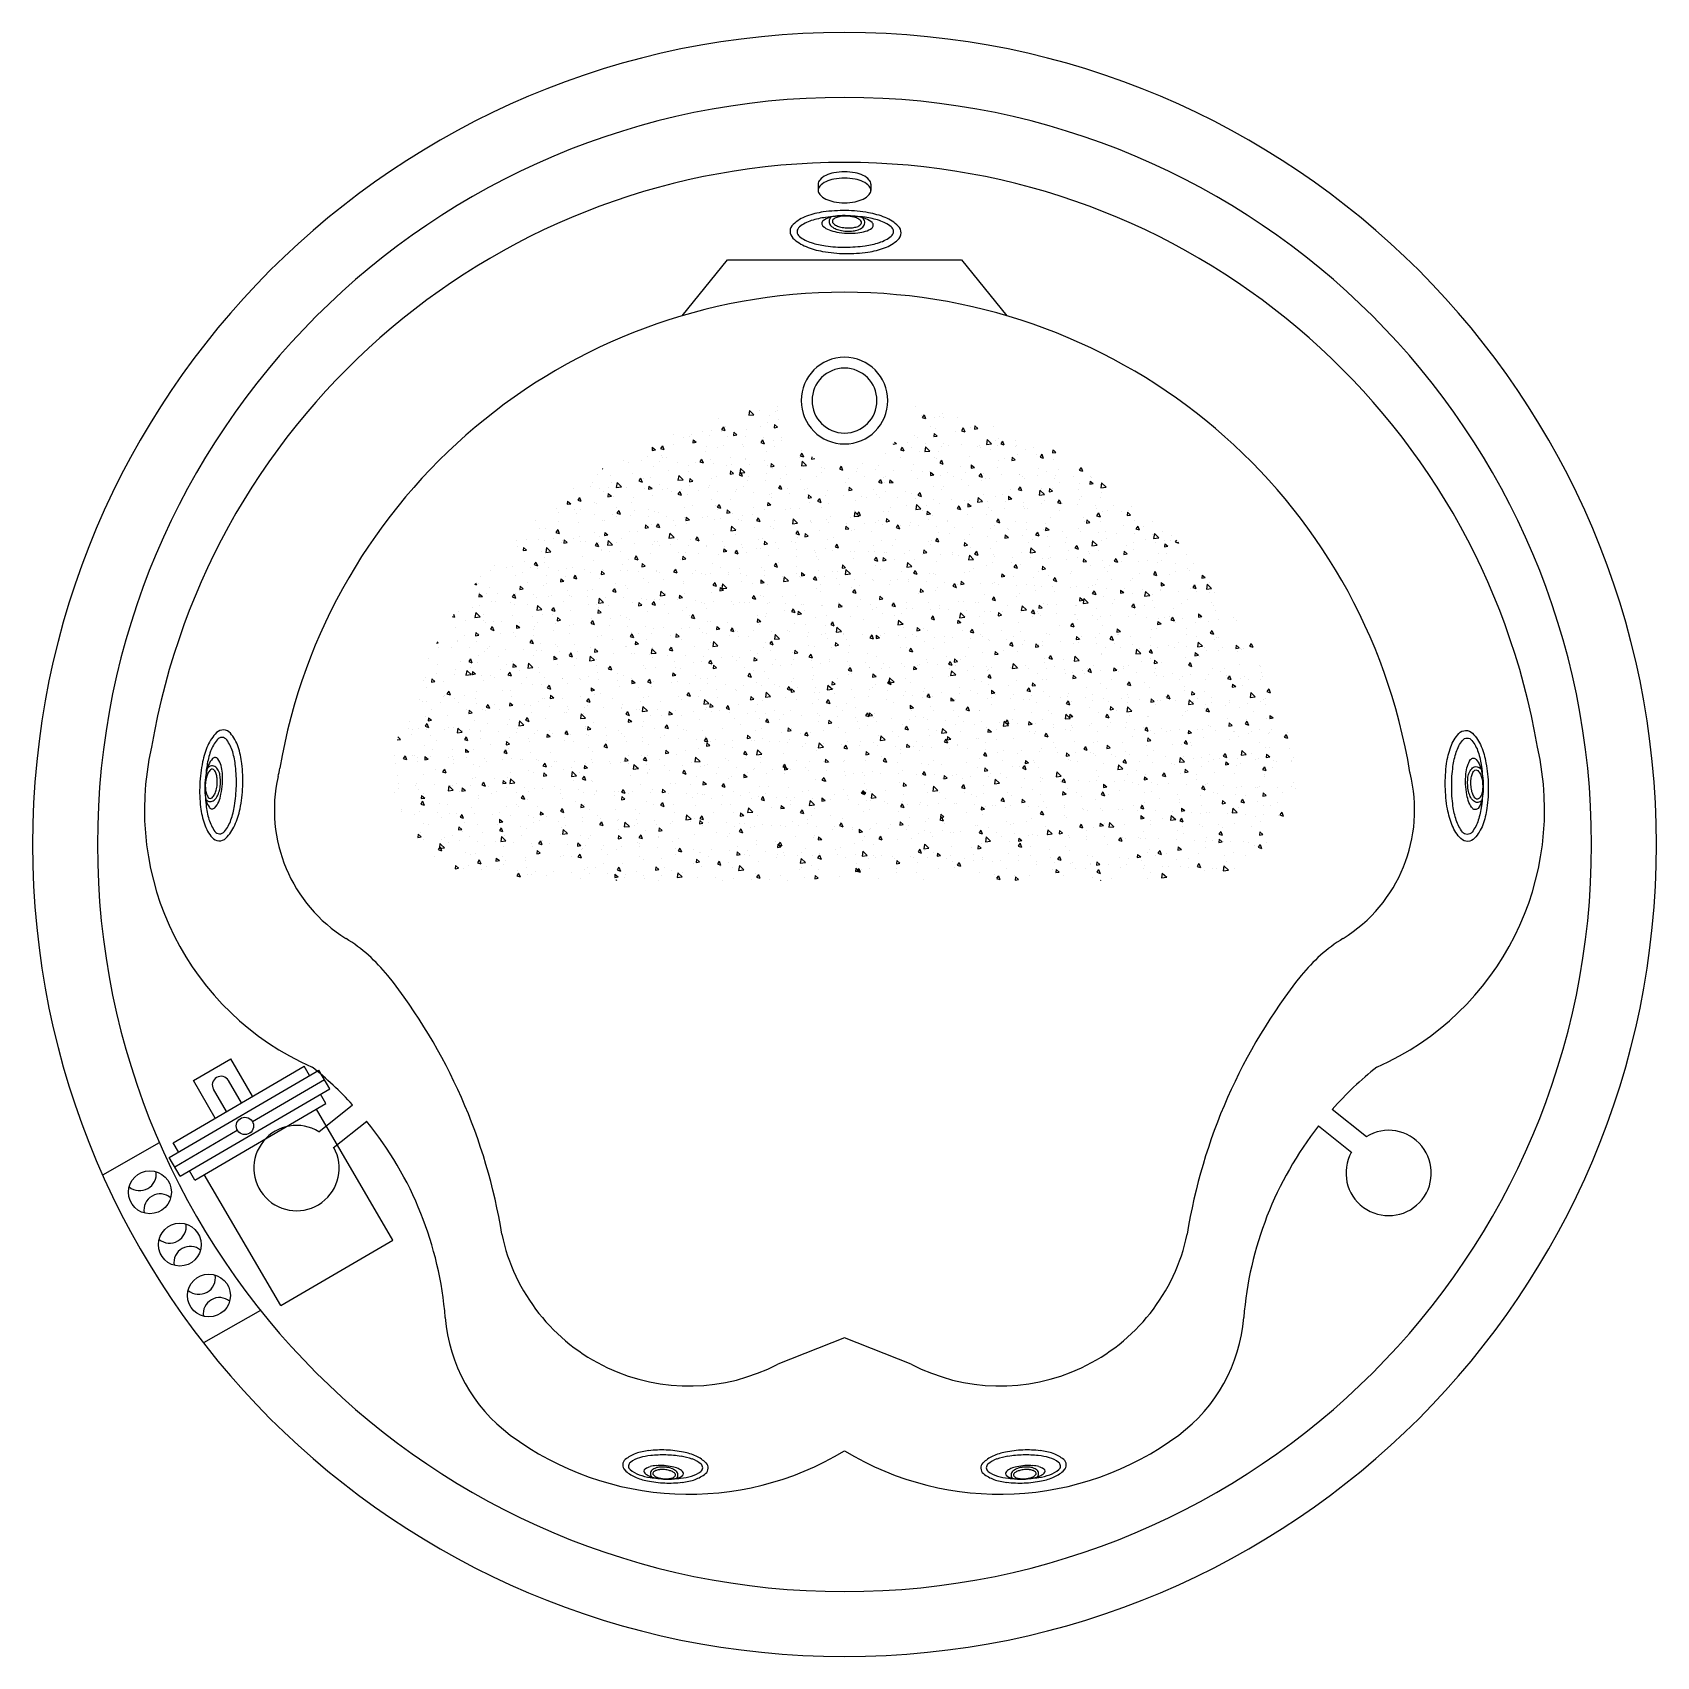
# Model space of a CAD drawing. Header units: metres. Extents: x -0.75 to 0.75, y 0 to 1.5.
import ezdxf

# ---------------------------------------------------------------- set-up
doc = ezdxf.new("R2010")
doc.units = ezdxf.units.M
for name, color, linetype in [('Accesories', 7, 'Continuous'), ('Engine', 8, 'Continuous'), ('EXTERIOR', 250, 'Continuous'), ('Floor', 8, 'Continuous'), ('Inner 1', 5, 'Continuous'), ('Inner 2', 150, 'Continuous'), ('Inner 3', 140, 'Continuous')]:
    doc.layers.add(name, color=color, linetype=linetype)

# ---------------------------------------------------------------- blocks, each defined once
blk = doc.blocks.new('*X1')
at = {"color": 0}
for p, q in [((95.24, 163.68), (95.24, 163.68)), ((95.38, 163.52), (95.73, 163.65)), ((95.38, 163.52), (95.62, 163.35)), ((95.62, 163.35), (95.73, 163.65)), ((96.63, 163.83), (96.63, 163.83)), ((97.55, 164.18), (97.55, 164.18)), ((97.81, 164.03), (97.81, 164.03)), ((97.88, 163.99), (97.88, 163.99)), ((99.78, 164.24), (99.78, 164.24)), ((100.22, 164.06), (100.22, 164.06)), ((100.33, 164.35), (100.33, 164.35)), ((91.17, 161.91), (91.52, 162.04)), ((91.42, 161.74), (91.52, 162.04)), ((93.61, 162.02), (93.85, 162.31)), ((93.61, 162.02), (93.91, 162)), ((93.91, 162), (93.85, 162.31)), ((94.95, 162.14), (94.95, 162.14)), ((95.18, 162.01), (95.18, 162.01)), ((96.57, 162.02), (96.57, 162.02)), ((97.75, 162.37), (97.75, 162.37)), ((97.87, 162.64), (97.87, 162.64)), ((98.46, 162.27), (98.46, 162.27)), ((100.27, 162.69), (100.27, 162.69)), ((100.78, 163.14), (100.78, 163.14)), ((101.62, 162.69), (101.62, 162.69)), ((101.98, 162.04), (101.98, 162.04)), ((102.56, 163.12), (102.91, 163.25)), ((102.56, 163.12), (102.81, 162.95)), ((102.81, 162.95), (102.91, 163.25)), ((102.87, 163.06), (102.87, 163.06)), ((102.87, 162.85), (102.87, 162.85)), ((89.01, 161.03), (89.01, 161.03)), ((89.12, 161.14), (89.12, 161.14)), ((89.62, 161.29), (89.62, 161.29)), ((90.06, 161.32), (90.06, 161.32)), ((90.26, 161.19), (90.26, 161.19)), ((91.17, 161.91), (91.42, 161.74)), ((91.24, 161.85), (91.24, 161.85)), ((91.51, 160.26), (91.9, 160.67)), ((91.96, 160.2), (91.9, 160.67)), ((92.03, 161.64), (92.03, 161.64)), ((92.16, 161.44), (92.16, 161.44)), ((92.29, 161.18), (92.29, 161.18)), ((92.58, 161.64), (92.58, 161.64)), ((93.23, 160.54), (93.23, 160.54)), ((93.9, 161.74), (93.9, 161.74)), ((94.96, 161.06), (94.96, 161.06)), ((95.32, 161.86), (95.32, 161.86)), ((96.15, 161.04), (96.15, 161.04)), ((96.57, 161.62), (96.57, 161.62)), ((97.19, 161.71), (97.44, 162)), ((97.19, 161.71), (97.49, 161.68)), ((97.49, 161.68), (97.44, 162)), ((97.63, 160.95), (97.63, 160.95)), ((97.69, 160.7), (97.69, 160.7)), ((98.36, 161.51), (98.71, 161.64)), ((98.36, 161.51), (98.61, 161.34)), ((98.61, 161.34), (98.71, 161.64)), ((99.06, 161.54), (99.06, 161.54)), ((99.24, 161.51), (99.24, 161.51)), ((100.21, 161.02), (100.21, 161.02)), ((100.3, 160.84), (100.3, 160.84)), ((100.3, 160.71), (100.3, 160.71)), ((100.78, 161.4), (101.02, 161.68)), ((100.78, 161.4), (101.08, 161.37)), ((101.08, 161.37), (101.02, 161.68)), ((101.56, 160.88), (101.56, 160.88)), ((101.91, 161.4), (101.91, 161.4)), ((102.81, 161.4), (102.81, 161.4)), ((102.97, 160.73), (102.97, 160.73)), ((103.45, 161.13), (103.45, 161.13)), ((104.37, 161.08), (104.61, 161.37)), ((104.37, 161.08), (104.67, 161.06)), ((104.58, 161.28), (104.58, 161.28)), ((104.67, 161.06), (104.61, 161.37)), ((105.38, 161.75), (105.38, 161.75)), ((105.55, 161.11), (105.9, 161.24)), ((105.55, 161.11), (105.79, 160.94)), ((105.63, 160.61), (105.63, 160.61)), ((105.79, 160.94), (105.9, 161.24)), ((86.97, 160.29), (87.32, 160.43)), ((86.97, 160.29), (87.22, 160.13)), ((87.13, 158.89), (87.37, 159.18)), ((87.22, 160.13), (87.32, 160.43)), ((87.43, 158.86), (87.37, 159.18)), ((87.4, 159.54), (87.4, 159.54)), ((87.43, 159.3), (87.43, 159.3)), ((87.57, 159.42), (87.57, 159.42)), ((87.7, 159.05), (87.7, 159.05)), ((88.95, 159.22), (88.95, 159.22)), ((90, 159.66), (90, 159.66)), ((90.24, 159.31), (90.24, 159.31)), ((90.32, 160.04), (90.32, 160.04)), ((90.84, 159.47), (90.84, 159.47)), ((91.51, 160.26), (91.96, 160.2)), ((92.52, 159.98), (92.52, 159.98)), ((92.91, 159.19), (92.91, 159.19)), ((94, 159.88), (94, 159.88)), ((94.16, 159.89), (94.51, 160.03)), ((94.16, 159.89), (94.41, 159.73)), ((94.41, 159.73), (94.51, 160.03)), ((95.12, 160.35), (95.12, 160.35)), ((95.25, 160.05), (95.25, 160.05)), ((95.58, 159.08), (95.58, 159.08)), ((96.85, 159.44), (97.24, 159.84)), ((96.85, 159.44), (97.29, 159.37)), ((97.15, 160.3), (97.15, 160.3)), ((97.29, 159.37), (97.24, 159.84)), ((97.63, 159.04), (97.63, 159.04)), ((98.06, 159.29), (98.06, 159.29)), ((100.15, 159.36), (100.15, 159.36)), ((100.97, 159.79), (100.97, 159.79)), ((101.34, 159.49), (101.69, 159.63)), ((101.34, 159.49), (101.59, 159.33)), ((101.59, 159.33), (101.69, 159.63)), ((102.13, 159.16), (102.13, 159.16)), ((102.18, 158.61), (102.57, 159.01)), ((102.63, 158.54), (102.57, 159.01)), ((102.75, 159.73), (102.75, 159.73)), ((103.89, 160.29), (103.89, 160.29)), ((105.29, 159.57), (105.29, 159.57)), ((105.32, 160.08), (105.32, 160.08)), ((106.54, 159.74), (106.54, 159.74)), ((84.54, 158.64), (84.54, 158.64)), ((84.83, 158.93), (84.83, 158.93)), ((87.13, 158.89), (87.43, 158.86)), ((87.37, 157.64), (87.37, 157.64)), ((89.31, 157.79), (89.31, 157.79)), ((89.94, 157.99), (89.94, 157.99)), ((89.96, 158.28), (90.31, 158.42)), ((89.96, 158.28), (90.21, 158.11)), ((90.21, 158.11), (90.31, 158.42)), ((90.72, 158.58), (90.96, 158.86)), ((90.72, 158.58), (91.01, 158.55)), ((91.01, 158.55), (90.96, 158.86)), ((92.23, 158.29), (92.23, 158.29)), ((92.46, 158.31), (92.46, 158.31)), ((92.69, 157.91), (92.69, 157.91)), ((93.94, 158.08), (93.94, 158.08)), ((94.3, 158.26), (94.54, 158.55)), ((94.3, 158.26), (94.6, 158.24)), ((94.6, 158.24), (94.54, 158.55)), ((95.06, 158.69), (95.06, 158.69)), ((95.14, 158.79), (95.14, 158.79)), ((95.83, 158.33), (95.83, 158.33)), ((97.14, 157.88), (97.49, 158.01)), ((97.14, 157.88), (97.39, 157.71)), ((97.39, 157.71), (97.49, 158.01)), ((97.89, 157.95), (98.13, 158.24)), ((97.89, 157.95), (98.19, 157.92)), ((98.19, 157.92), (98.13, 158.24)), ((98.25, 158.97), (98.25, 158.97)), ((98.99, 158.74), (98.99, 158.74)), ((100.09, 157.69), (100.09, 157.69)), ((100.24, 158.91), (100.24, 158.91)), ((100.92, 158.86), (100.92, 158.86)), ((101.47, 157.63), (101.72, 157.92)), ((101.47, 157.63), (101.77, 157.61)), ((101.77, 157.61), (101.72, 157.92)), ((102.18, 158.61), (102.63, 158.54)), ((102.69, 158.07), (102.69, 158.07)), ((103.59, 158.74), (103.59, 158.74)), ((103.98, 157.6), (103.98, 157.6)), ((104.33, 157.48), (104.68, 157.61)), ((104.58, 157.31), (104.68, 157.61)), ((105.06, 157.32), (105.3, 157.61)), ((105.23, 157.76), (105.23, 157.76)), ((105.25, 158.42), (105.25, 158.42)), ((105.36, 157.29), (105.3, 157.61)), ((106.25, 158.63), (106.25, 158.63)), ((106.6, 157.81), (106.6, 157.81)), ((107.12, 158.01), (107.12, 158.01)), ((107.52, 157.78), (107.91, 158.19)), ((107.52, 157.78), (107.96, 157.71)), ((107.78, 158.74), (107.78, 158.74)), ((107.96, 157.71), (107.91, 158.19)), ((80.65, 155.76), (80.89, 156.04)), ((80.95, 155.73), (80.89, 156.04)), ((81.33, 156.42), (81.33, 156.42)), ((81.5, 156.22), (81.89, 156.63)), ((81.5, 156.22), (81.95, 156.15)), ((81.95, 156.15), (81.89, 156.63)), ((82.25, 156.94), (82.25, 156.94)), ((82.31, 156.42), (82.31, 156.42)), ((83.22, 156.67), (83.22, 156.67)), ((83.48, 156.79), (83.48, 156.79)), ((83.93, 156.98), (83.93, 156.98)), ((84.77, 157.26), (84.77, 157.26)), ((84.98, 156.31), (84.98, 156.31)), ((85.76, 156.67), (86.11, 156.8)), ((85.76, 156.67), (86.01, 156.5)), ((86.01, 156.5), (86.11, 156.8)), ((86.38, 157.08), (86.38, 157.08)), ((86.39, 157.29), (86.39, 157.29)), ((86.6, 156.86), (86.6, 156.86)), ((87.63, 157.25), (87.63, 157.25)), ((87.65, 156.19), (87.65, 156.19)), ((89.27, 156.75), (89.27, 156.75)), ((89.53, 157.5), (89.53, 157.5)), ((89.88, 156.33), (89.88, 156.33)), ((90.32, 156.08), (90.32, 156.08)), ((91.94, 156.64), (91.94, 156.64)), ((92.4, 156.65), (92.4, 156.65)), ((92.62, 156.11), (92.62, 156.11)), ((92.94, 156.27), (93.29, 156.4)), ((92.94, 156.27), (93.19, 156.1)), ((93.19, 156.1), (93.29, 156.4)), ((94.52, 156.35), (94.52, 156.35)), ((94.6, 156.53), (94.6, 156.53)), ((95, 157.02), (95, 157.02)), ((97.27, 156.41), (97.27, 156.41)), ((97.57, 157.37), (97.57, 157.37)), ((97.67, 156.77), (97.67, 156.77)), ((97.85, 156.31), (97.85, 156.31)), ((98.92, 156.93), (98.92, 156.93)), ((99.94, 156.3), (99.94, 156.3)), ((100.03, 156.03), (100.03, 156.03)), ((100.13, 155.87), (100.48, 156)), ((100.38, 155.7), (100.48, 156)), ((100.77, 156.81), (100.77, 156.81)), ((100.82, 157.18), (100.82, 157.18)), ((102.61, 156.19), (102.61, 156.19)), ((102.63, 156.4), (102.63, 156.4)), ((103.68, 157.31), (103.68, 157.31)), ((104.33, 157.48), (104.58, 157.31)), ((104.88, 156.21), (104.88, 156.21)), ((105.06, 157.32), (105.36, 157.29)), ((105.19, 156.76), (105.19, 156.76)), ((105.28, 156.07), (105.28, 156.07)), ((105.81, 156.04), (105.81, 156.04)), ((107.72, 157.08), (107.72, 157.08)), ((107.8, 156.71), (107.8, 156.71)), ((79.62, 154.93), (79.62, 154.93)), ((80.26, 154.55), (80.26, 154.55)), ((80.65, 155.76), (80.95, 155.73)), ((81.56, 155.06), (81.91, 155.19)), ((81.56, 155.06), (81.8, 154.89)), ((81.8, 154.89), (81.91, 155.19)), ((81.91, 154.69), (81.91, 154.69)), ((82.19, 155.28), (82.19, 155.28)), ((84.24, 155.44), (84.48, 155.73)), ((84.24, 155.44), (84.54, 155.42)), ((84.54, 155.42), (84.48, 155.73)), ((84.71, 155.6), (84.71, 155.6)), ((85.07, 155.11), (85.07, 155.11)), ((86.32, 155.28), (86.32, 155.28)), ((86.84, 155.39), (87.23, 155.8)), ((86.84, 155.39), (87.28, 155.32)), ((87.28, 155.32), (87.23, 155.8)), ((87.31, 155.97), (87.31, 155.97)), ((87.82, 155.13), (88.06, 155.42)), ((87.82, 155.13), (88.12, 155.1)), ((88.12, 155.1), (88.06, 155.42)), ((88.21, 155.52), (88.21, 155.52)), ((88.74, 154.66), (89.09, 154.79)), ((88.74, 154.66), (88.99, 154.49)), ((88.99, 154.49), (89.09, 154.79)), ((89.1, 154.81), (89.1, 154.81)), ((89.81, 154.66), (89.81, 154.66)), ((91.37, 155.94), (91.37, 155.94)), ((91.41, 154.81), (91.65, 155.1)), ((91.41, 154.81), (91.71, 154.79)), ((91.71, 154.79), (91.65, 155.1)), ((92.02, 155.31), (92.02, 155.31)), ((92.17, 154.57), (92.56, 154.97)), ((92.17, 154.57), (92.62, 154.5)), ((92.34, 154.98), (92.34, 154.98)), ((92.62, 154.5), (92.56, 154.97)), ((92.99, 155.97), (92.99, 155.97)), ((94.94, 155.81), (94.94, 155.81)), ((94.94, 155.36), (94.94, 155.36)), ((95, 154.5), (95.24, 154.79)), ((95, 154.5), (95.29, 154.47)), ((95.29, 154.47), (95.24, 154.79)), ((95.66, 155.85), (95.66, 155.85)), ((96.13, 154.71), (96.13, 154.71)), ((96.36, 154.8), (96.36, 154.8)), ((97.5, 155.71), (97.5, 155.71)), ((97.61, 154.96), (97.61, 154.96)), ((98.33, 155.74), (98.33, 155.74)), ((99.05, 155.21), (99.05, 155.21)), ((99.5, 155.21), (99.5, 155.21)), ((100.13, 155.87), (100.38, 155.7)), ((101, 155.63), (101, 155.63)), ((101.97, 155.71), (101.97, 155.71)), ((102.57, 154.74), (102.57, 154.74)), ((102.66, 155.63), (102.66, 155.63)), ((103.67, 155.52), (103.67, 155.52)), ((103.91, 155.79), (103.91, 155.79)), ((105.13, 155.09), (105.13, 155.09)), ((106.34, 155.4), (106.34, 155.4)), ((107.31, 155.47), (107.66, 155.6)), ((107.31, 155.47), (107.56, 155.3)), ((107.56, 155.3), (107.66, 155.6)), ((107.66, 155.41), (107.66, 155.41)), ((107.95, 155.96), (107.95, 155.96)), ((77.43, 153.39), (77.6, 153.28)), ((77.57, 153.52), (77.7, 153.58)), ((77.6, 153.28), (77.7, 153.58)), ((78.76, 154.28), (78.76, 154.28)), ((79.56, 153.26), (79.56, 153.26)), ((80.02, 154.45), (80.02, 154.45)), ((80.36, 153.31), (80.36, 153.31)), ((82.13, 153.61), (82.13, 153.61)), ((82.93, 154.44), (82.93, 154.44)), ((83.27, 153.81), (83.27, 153.81)), ((83.75, 153.14), (83.75, 153.14)), ((84.54, 153.04), (84.89, 153.18)), ((84.54, 153.04), (84.79, 152.87)), ((84.65, 153.93), (84.65, 153.93)), ((84.79, 152.87), (84.89, 153.18)), ((85, 153.3), (85, 153.3)), ((85.6, 154.32), (85.6, 154.32)), ((86.19, 154.31), (86.19, 154.31)), ((86.9, 153.55), (86.9, 153.55)), ((87.25, 154.31), (87.25, 154.31)), ((87.39, 153.21), (87.39, 153.21)), ((88.27, 154.21), (88.27, 154.21)), ((90.05, 153.97), (90.05, 153.97)), ((90.3, 153.71), (90.3, 153.71)), ((90.94, 154.1), (90.94, 154.1)), ((91.31, 154.13), (91.31, 154.13)), ((92.28, 153.32), (92.28, 153.32)), ((93.2, 154.38), (93.2, 154.38)), ((93.22, 154.21), (93.22, 154.21)), ((93.61, 153.98), (93.61, 153.98)), ((94.88, 153.69), (94.88, 153.69)), ((95.93, 154.25), (96.28, 154.39)), ((95.93, 154.25), (96.18, 154.09)), ((96.18, 154.09), (96.28, 154.39)), ((96.28, 153.87), (96.28, 153.87)), ((97.44, 154.04), (97.44, 154.04)), ((97.51, 153.74), (97.9, 154.14)), ((97.51, 153.74), (97.95, 153.67)), ((97.95, 153.67), (97.9, 154.14)), ((98.19, 153.24), (98.19, 153.24)), ((98.58, 154.19), (98.82, 154.47)), ((98.58, 154.19), (98.88, 154.16)), ((98.88, 154.16), (98.82, 154.47)), ((98.95, 153.76), (98.95, 153.76)), ((99.97, 154.36), (99.97, 154.36)), ((100.96, 153.46), (100.96, 153.46)), ((101.35, 153.66), (101.35, 153.66)), ((101.62, 153.65), (101.62, 153.65)), ((102.17, 153.87), (102.41, 154.16)), ((102.17, 153.87), (102.47, 153.85)), ((102.47, 153.85), (102.41, 154.16)), ((102.51, 153.07), (102.51, 153.07)), ((102.6, 153.82), (102.6, 153.82)), ((102.85, 152.91), (103.24, 153.32)), ((103.11, 153.85), (103.46, 153.99)), ((103.11, 153.85), (103.36, 153.69)), ((103.29, 152.84), (103.24, 153.32)), ((103.36, 153.69), (103.46, 153.99)), ((103.87, 153.96), (103.87, 153.96)), ((104.29, 153.53), (104.29, 153.53)), ((104.49, 154.07), (104.49, 154.07)), ((105.07, 153.43), (105.07, 153.43)), ((105.75, 153.56), (106, 153.85)), ((105.75, 153.56), (106.05, 153.53)), ((106.05, 153.53), (106, 153.85)), ((106.79, 154.46), (106.79, 154.46)), ((106.96, 153.42), (106.96, 153.42)), ((107.6, 153.75), (107.6, 153.75)), ((107.65, 154.49), (107.65, 154.49)), ((76.62, 152.11), (76.62, 152.11)), ((76.83, 151.35), (77.22, 151.76)), ((76.96, 152.89), (76.96, 152.89)), ((77.27, 151.28), (77.22, 151.76)), ((77.44, 152.81), (77.44, 152.81)), ((77.45, 152.31), (77.45, 152.31)), ((77.76, 152.31), (78, 152.6)), ((77.76, 152.31), (78.06, 152.28)), ((78.06, 152.28), (78, 152.6)), ((78.64, 151.71), (78.64, 151.71)), ((78.7, 152.47), (78.7, 152.47)), ((79.29, 151.99), (79.29, 151.99)), ((79.5, 151.6), (79.5, 151.6)), ((80.34, 151.43), (80.69, 151.56)), ((80.59, 152.72), (80.59, 152.72)), ((80.59, 151.26), (80.69, 151.56)), ((81.34, 151.99), (81.58, 152.28)), ((81.34, 151.99), (81.64, 151.97)), ((81.55, 152.21), (81.55, 152.21)), ((81.64, 151.97), (81.58, 152.28)), ((81.96, 151.88), (81.96, 151.88)), ((82.06, 151.95), (82.06, 151.95)), ((84.47, 152.71), (84.47, 152.71)), ((84.59, 152.27), (84.59, 152.27)), ((84.63, 151.77), (84.63, 151.77)), ((84.93, 151.68), (85.17, 151.97)), ((84.93, 151.68), (85.23, 151.65)), ((85.23, 151.65), (85.17, 151.97)), ((85.58, 151.58), (85.58, 151.58)), ((87.19, 152.65), (87.19, 152.65)), ((87.3, 151.66), (87.3, 151.66)), ((88.52, 151.37), (88.76, 151.65)), ((88.74, 152), (88.74, 152)), ((88.82, 151.34), (88.76, 151.65)), ((89.75, 153), (89.75, 153)), ((89.97, 151.54), (89.97, 151.54)), ((89.99, 152.16), (89.99, 152.16)), ((91.73, 152.64), (92.08, 152.78)), ((91.73, 152.64), (91.97, 152.47)), ((91.88, 152.41), (91.88, 152.41)), ((91.97, 152.47), (92.08, 152.78)), ((92.21, 151.96), (92.21, 151.96)), ((92.22, 151.65), (92.22, 151.65)), ((94.82, 152.03), (94.82, 152.03)), ((95.04, 152.83), (95.04, 152.83)), ((95.13, 152.46), (95.13, 152.46)), ((96.29, 152.99), (96.29, 152.99)), ((97.38, 152.38), (97.38, 152.38)), ((98.04, 152.96), (98.04, 152.96)), ((98.91, 152.24), (99.26, 152.38)), ((98.91, 152.24), (99.16, 152.07)), ((99.16, 152.07), (99.26, 152.38)), ((99.91, 152.7), (99.91, 152.7)), ((100.03, 151.68), (100.03, 151.68)), ((101.28, 151.85), (101.28, 151.85)), ((102.85, 152.91), (103.29, 152.84)), ((103.18, 152.1), (103.18, 152.1)), ((105.01, 151.76), (105.01, 151.76)), ((106.1, 151.84), (106.45, 151.98)), ((106.1, 151.84), (106.35, 151.67)), ((106.33, 152.51), (106.33, 152.51)), ((106.35, 151.67), (106.45, 151.98)), ((107.54, 152.08), (107.54, 152.08)), ((107.58, 152.68), (107.58, 152.68)), ((108.18, 152.08), (108.57, 152.49)), ((108.18, 152.08), (108.63, 152.01)), ((108.63, 152.01), (108.57, 152.49)), ((75.72, 151.21), (75.72, 151.21)), ((76.13, 150.34), (76.13, 150.34)), ((76.83, 151.35), (77.27, 151.28)), ((76.9, 151.22), (76.9, 151.22)), ((77.38, 150.5), (77.38, 150.5)), ((77.68, 151.43), (77.68, 151.43)), ((79.28, 150.75), (79.28, 150.75)), ((80.34, 151.43), (80.59, 151.26)), ((80.35, 151.32), (80.35, 151.32)), ((82, 150.29), (82, 150.29)), ((82.16, 150.52), (82.55, 150.93)), ((82.16, 150.52), (82.61, 150.45)), ((82.44, 151.17), (82.44, 151.17)), ((82.61, 150.45), (82.55, 150.93)), ((83.01, 151.21), (83.01, 151.21)), ((83.46, 150.46), (83.46, 150.46)), ((83.69, 151.33), (83.69, 151.33)), ((84.53, 150.61), (84.53, 150.61)), ((85.68, 151.1), (85.68, 151.1)), ((86.38, 150.96), (86.38, 150.96)), ((87.13, 150.98), (87.13, 150.98)), ((87.42, 150.02), (87.42, 150.02)), ((87.5, 149.7), (87.89, 150.1)), ((87.52, 151.03), (87.87, 151.16)), ((87.52, 151.03), (87.77, 150.86)), ((87.77, 150.86), (87.87, 151.16)), ((87.94, 149.63), (87.89, 150.1)), ((88.35, 150.98), (88.35, 150.98)), ((88.52, 151.37), (88.82, 151.34)), ((88.68, 150.19), (88.68, 150.19)), ((89.29, 151.46), (89.29, 151.46)), ((89.69, 151.33), (89.69, 151.33)), ((90.57, 150.44), (90.57, 150.44)), ((91.02, 150.87), (91.02, 150.87)), ((92.1, 151.05), (92.34, 151.34)), ((92.1, 151.05), (92.4, 151.03)), ((92.4, 151.03), (92.34, 151.34)), ((92.64, 151.43), (92.64, 151.43)), ((93.69, 150.76), (93.69, 150.76)), ((93.73, 150.85), (93.73, 150.85)), ((94.71, 150.63), (95.06, 150.76)), ((94.71, 150.63), (94.96, 150.46)), ((94.75, 150.36), (94.75, 150.36)), ((94.96, 150.46), (95.06, 150.76)), ((94.98, 151.02), (94.98, 151.02)), ((95.31, 151.32), (95.31, 151.32)), ((95.69, 150.74), (95.93, 151.03)), ((95.69, 150.74), (95.99, 150.71)), ((95.99, 150.71), (95.93, 151.03)), ((96.36, 150.65), (96.36, 150.65)), ((96.87, 151.27), (96.87, 151.27)), ((97.32, 150.72), (97.32, 150.72)), ((97.97, 151.2), (97.97, 151.2)), ((99.03, 150.53), (99.03, 150.53)), ((99.28, 150.43), (99.52, 150.71)), ((99.28, 150.43), (99.57, 150.4)), ((99.57, 150.4), (99.52, 150.71)), ((99.85, 151.04), (99.85, 151.04)), ((100.64, 151.09), (100.64, 151.09)), ((100.75, 150.48), (100.75, 150.48)), ((101.7, 150.42), (101.7, 150.42)), ((101.86, 150.13), (101.86, 150.13)), ((101.9, 150.23), (102.25, 150.36)), ((101.9, 150.23), (102.14, 150.06)), ((102.14, 150.06), (102.25, 150.36)), ((102.44, 151.41), (102.44, 151.41)), ((102.86, 150.11), (103.1, 150.4)), ((102.86, 150.11), (103.16, 150.09)), ((103.16, 150.09), (103.1, 150.4)), ((103.31, 150.98), (103.31, 150.98)), ((103.67, 150.98), (103.67, 150.98)), ((104.37, 150.31), (104.37, 150.31)), ((104.95, 150.1), (104.95, 150.1)), ((105.02, 150.54), (105.02, 150.54)), ((105.98, 150.87), (105.98, 150.87)), ((106.27, 150.71), (106.27, 150.71)), ((106.45, 149.8), (106.69, 150.09)), ((106.58, 151.48), (106.58, 151.48)), ((106.75, 149.77), (106.69, 150.09)), ((107.04, 150.19), (107.04, 150.19)), ((107.48, 150.42), (107.48, 150.42)), ((107.78, 150.38), (107.78, 150.38)), ((108.16, 150.96), (108.16, 150.96)), ((108.65, 150.75), (108.65, 150.75)), ((74.31, 149.24), (74.31, 149.24)), ((74.72, 148.96), (74.72, 148.96)), ((74.86, 148.86), (75.11, 149.15)), ((74.86, 148.86), (75.16, 148.84)), ((75.16, 148.84), (75.11, 149.15)), ((75.63, 149.56), (75.63, 149.56)), ((76.07, 148.53), (76.07, 148.53)), ((76.14, 149.82), (76.49, 149.95)), ((76.14, 149.82), (76.39, 149.65)), ((76.39, 149.65), (76.49, 149.95)), ((76.84, 149.56), (76.84, 149.56)), ((77.63, 149.46), (77.63, 149.46)), ((77.96, 148.78), (77.96, 148.78)), ((78.3, 149.45), (78.3, 149.45)), ((78.45, 148.55), (78.69, 148.83)), ((78.45, 148.55), (78.75, 148.52)), ((78.75, 148.52), (78.69, 148.83)), ((79.44, 149.93), (79.44, 149.93)), ((80.55, 149.96), (80.55, 149.96)), ((80.97, 149.34), (80.97, 149.34)), ((81.12, 149.19), (81.12, 149.19)), ((81.94, 148.62), (81.94, 148.62)), ((82.04, 148.23), (82.28, 148.52)), ((82.34, 148.21), (82.28, 148.52)), ((82.37, 149.36), (82.37, 149.36)), ((83.32, 149.42), (83.67, 149.55)), ((83.32, 149.42), (83.57, 149.25)), ((83.57, 149.25), (83.67, 149.55)), ((83.63, 149.23), (83.63, 149.23)), ((84.27, 149.61), (84.27, 149.61)), ((84.47, 148.94), (84.47, 148.94)), ((86.3, 149.11), (86.3, 149.11)), ((87.07, 149.32), (87.07, 149.32)), ((87.5, 149.7), (87.94, 149.63)), ((88.97, 149), (88.97, 149)), ((89.63, 149.67), (89.63, 149.67)), ((90.51, 149.02), (90.86, 149.15)), ((90.51, 149.02), (90.76, 148.85)), ((90.76, 148.85), (90.86, 149.15)), ((91.64, 148.89), (91.64, 148.89)), ((92, 148.98), (92, 148.98)), ((92.16, 149.99), (92.16, 149.99)), ((92.41, 148.88), (92.41, 148.88)), ((92.84, 148.87), (93.23, 149.27)), ((92.84, 148.87), (93.28, 148.8)), ((93.28, 148.8), (93.23, 149.27)), ((93.66, 149.05), (93.66, 149.05)), ((94.31, 148.78), (94.31, 148.78)), ((94.69, 148.7), (94.69, 148.7)), ((94.92, 149.48), (94.92, 149.48)), ((95.56, 149.3), (95.56, 149.3)), ((96.98, 148.66), (96.98, 148.66)), ((97.26, 149.05), (97.26, 149.05)), ((97.69, 148.62), (98.04, 148.75)), ((97.69, 148.62), (97.94, 148.45)), ((97.84, 149.98), (97.84, 149.98)), ((97.94, 148.45), (98.04, 148.75)), ((98.71, 149.71), (98.71, 149.71)), ((99.03, 148.88), (99.03, 148.88)), ((99.65, 148.55), (99.65, 148.55)), ((99.79, 149.37), (99.79, 149.37)), ((99.97, 149.88), (99.97, 149.88)), ((101.95, 149.38), (101.95, 149.38)), ((102.38, 149.75), (102.38, 149.75)), ((103.7, 148.57), (103.7, 148.57)), ((104.87, 149.88), (104.87, 149.88)), ((104.95, 148.73), (104.95, 148.73)), ((106.45, 149.8), (106.75, 149.77)), ((106.85, 148.98), (106.85, 148.98)), ((107.42, 148.75), (107.42, 148.75)), ((74.25, 147.57), (74.25, 147.57)), ((74.65, 147.01), (74.65, 147.01)), ((74.82, 148.36), (74.82, 148.36)), ((76.78, 147.89), (76.78, 147.89)), ((79.12, 147.8), (79.47, 147.94)), ((79.12, 147.8), (79.37, 147.64)), ((79.37, 147.64), (79.47, 147.94)), ((79.38, 148.27), (79.38, 148.27)), ((79.81, 147.22), (79.81, 147.22)), ((81.06, 147.39), (81.06, 147.39)), ((82.04, 148.23), (82.34, 148.21)), ((82.95, 147.64), (82.95, 147.64)), ((83.26, 147.48), (83.26, 147.48)), ((84.41, 147.28), (84.41, 147.28)), ((85.62, 147.92), (85.86, 148.21)), ((85.62, 147.92), (85.92, 147.89)), ((85.92, 147.89), (85.87, 148.21)), ((86.11, 148.05), (86.11, 148.05)), ((86.17, 147.98), (86.17, 147.98)), ((86.31, 147.4), (86.66, 147.54)), ((86.31, 147.4), (86.56, 147.24)), ((86.56, 147.24), (86.66, 147.54)), ((87, 147.65), (87, 147.65)), ((87.36, 148.22), (87.36, 148.22)), ((89.09, 148.48), (89.09, 148.48)), ((89.21, 147.61), (89.45, 147.89)), ((89.21, 147.61), (89.51, 147.58)), ((89.25, 148.47), (89.25, 148.47)), ((89.51, 147.58), (89.45, 147.89)), ((89.57, 148), (89.57, 148)), ((90.29, 147.38), (90.29, 147.38)), ((92.1, 148.32), (92.1, 148.32)), ((92.35, 147.07), (92.35, 147.07)), ((92.8, 147.29), (93.04, 147.58)), ((92.8, 147.29), (93.1, 147.27)), ((93.1, 147.27), (93.04, 147.58)), ((93.2, 147.88), (93.2, 147.88)), ((93.49, 147), (93.84, 147.14)), ((93.49, 147), (93.74, 146.84)), ((93.74, 146.84), (93.84, 147.14)), ((94.24, 147.32), (94.24, 147.32)), ((94.63, 147.03), (94.63, 147.03)), ((96.12, 148.38), (96.12, 148.38)), ((96.38, 146.98), (96.62, 147.27)), ((96.68, 146.95), (96.62, 147.27)), ((97.2, 147.39), (97.2, 147.39)), ((97.4, 147.74), (97.4, 147.74)), ((98.17, 148.04), (98.56, 148.45)), ((98.17, 148.04), (98.62, 147.97)), ((98.62, 147.97), (98.56, 148.45)), ((98.65, 147.9), (98.65, 147.9)), ((99.73, 147.71), (99.73, 147.71)), ((100.54, 148.15), (100.54, 148.15)), ((100.94, 147.13), (100.94, 147.13)), ((102.32, 148.44), (102.32, 148.44)), ((102.32, 148.08), (102.32, 148.08)), ((103.51, 147.21), (103.9, 147.62)), ((103.51, 147.21), (103.95, 147.14)), ((103.86, 147.63), (103.86, 147.63)), ((103.95, 147.14), (103.9, 147.62)), ((104.88, 148.22), (105.23, 148.35)), ((104.88, 148.22), (105.13, 148.05)), ((104.89, 148.43), (104.89, 148.43)), ((104.99, 148.32), (104.99, 148.32)), ((105.13, 148.05), (105.23, 148.35)), ((105.53, 147.01), (105.53, 147.01)), ((106.78, 148.13), (106.78, 148.13)), ((107.35, 147.09), (107.35, 147.09)), ((107.66, 148.21), (107.66, 148.21)), ((108.69, 147.43), (108.69, 147.43)), ((71.63, 145.56), (71.63, 145.56)), ((71.97, 145.41), (72.21, 145.7)), ((72.15, 146.48), (72.54, 146.89)), ((72.15, 146.48), (72.6, 146.41)), ((72.27, 145.39), (72.21, 145.7)), ((72.6, 146.41), (72.54, 146.89)), ((73.04, 146.45), (73.04, 146.45)), ((73.5, 146.39), (73.5, 146.39)), ((74.19, 145.91), (74.19, 145.91)), ((74.51, 145.97), (74.51, 145.97)), ((74.75, 146.56), (74.75, 146.56)), ((74.92, 146.19), (75.27, 146.33)), ((74.92, 146.19), (75.17, 146.02)), ((75.17, 146.02), (75.27, 146.33)), ((75.71, 146.34), (75.71, 146.34)), ((76.65, 146.81), (76.65, 146.81)), ((76.72, 146.23), (76.72, 146.23)), ((77.32, 146.9), (77.32, 146.9)), ((77.42, 146.47), (77.42, 146.47)), ((77.49, 145.65), (77.88, 146.06)), ((77.49, 145.65), (77.94, 145.58)), ((77.94, 145.58), (77.88, 146.06)), ((78.38, 146.23), (78.38, 146.23)), ((79.31, 146.6), (79.31, 146.6)), ((79.99, 146.78), (79.99, 146.78)), ((80.34, 146.98), (80.34, 146.98)), ((81.05, 146.11), (81.05, 146.11)), ((81.54, 145.88), (81.54, 145.88)), ((81.64, 145.66), (81.64, 145.66)), ((81.88, 146.96), (81.88, 146.96)), ((82.11, 145.79), (82.46, 145.93)), ((82.11, 145.79), (82.36, 145.62)), ((82.36, 145.62), (82.46, 145.93)), ((82.66, 146.67), (82.66, 146.67)), ((83.71, 146), (83.71, 146)), ((84.35, 145.61), (84.35, 145.61)), ((84.45, 146.38), (84.45, 146.38)), ((84.79, 146.08), (84.79, 146.08)), ((85.33, 146.56), (85.33, 146.56)), ((86.04, 146.24), (86.04, 146.24)), ((86.38, 145.89), (86.38, 145.89)), ((86.94, 145.99), (86.94, 145.99)), ((87.37, 146.88), (87.37, 146.88)), ((87.94, 146.49), (87.94, 146.49)), ((88, 146.45), (88, 146.45)), ((89.05, 145.77), (89.05, 145.77)), ((89.29, 145.39), (89.64, 145.52)), ((89.51, 146.34), (89.51, 146.34)), ((89.54, 145.22), (89.64, 145.52)), ((90.67, 146.33), (90.67, 146.33)), ((91.1, 146.91), (91.1, 146.91)), ((91.72, 145.66), (91.72, 145.66)), ((92.04, 146.66), (92.04, 146.66)), ((92.2, 145.63), (92.2, 145.63)), ((93.34, 146.22), (93.34, 146.22)), ((94.39, 145.55), (94.39, 145.55)), ((95.11, 146.13), (95.11, 146.13)), ((96.01, 146.11), (96.01, 146.11)), ((96.08, 145.77), (96.08, 145.77)), ((96.38, 146.98), (96.68, 146.95)), ((97.14, 145.72), (97.14, 145.72)), ((97.34, 145.93), (97.34, 145.93)), ((98.03, 146.63), (98.03, 146.63)), ((98.68, 145.99), (98.68, 145.99)), ((99.23, 146.18), (99.23, 146.18)), ((99.67, 146.04), (99.67, 146.04)), ((99.97, 146.66), (100.21, 146.95)), ((99.97, 146.66), (100.27, 146.64)), ((100.27, 146.64), (100.21, 146.95)), ((100.68, 146.6), (101.03, 146.74)), ((100.68, 146.6), (100.93, 146.43)), ((100.93, 146.43), (101.03, 146.74)), ((101.34, 145.88), (101.34, 145.88)), ((102.26, 146.42), (102.26, 146.42)), ((102.39, 146.6), (102.39, 146.6)), ((103.56, 146.35), (103.8, 146.64)), ((103.56, 146.35), (103.85, 146.32)), ((103.64, 146.76), (103.64, 146.76)), ((103.85, 146.32), (103.8, 146.64)), ((104.01, 145.77), (104.01, 145.77)), ((104.83, 146.77), (104.83, 146.77)), ((106.68, 145.66), (106.68, 145.66)), ((107.14, 146.04), (107.38, 146.32)), ((107.14, 146.04), (107.44, 146.01)), ((107.44, 146.01), (107.38, 146.32)), ((107.86, 146.2), (108.21, 146.34)), ((107.86, 146.2), (108.11, 146.03)), ((108.11, 146.03), (108.22, 146.34)), ((108.63, 145.62), (108.63, 145.62)), ((108.84, 146.39), (108.87, 146.41)), ((108.84, 146.39), (108.87, 146.38)), ((70.72, 144.58), (71.07, 144.71)), ((70.72, 144.58), (70.97, 144.41)), ((70.97, 144.41), (71.07, 144.71)), ((70.99, 144.58), (70.99, 144.58)), ((71.59, 145.47), (71.59, 145.47)), ((71.97, 145.41), (72.27, 145.39)), ((72.19, 144.42), (72.19, 144.42)), ((72.79, 144.38), (72.79, 144.38)), ((73.44, 144.59), (73.44, 144.59)), ((73.66, 144.47), (73.66, 144.47)), ((74.13, 144.25), (74.13, 144.25)), ((75.33, 144.83), (75.33, 144.83)), ((75.56, 145.1), (75.8, 145.39)), ((75.56, 145.1), (75.86, 145.07)), ((75.71, 144.88), (75.71, 144.88)), ((75.86, 145.07), (75.8, 145.39)), ((76.33, 144.36), (76.33, 144.36)), ((76.66, 144.57), (76.66, 144.57)), ((77.91, 144.18), (78.26, 144.31)), ((77.91, 144.18), (78.15, 144.01)), ((78.15, 144.01), (78.26, 144.31)), ((78.49, 145.25), (78.49, 145.25)), ((78.62, 145.38), (78.62, 145.38)), ((79, 144.24), (79, 144.24)), ((79.15, 144.79), (79.39, 145.07)), ((79.15, 144.79), (79.44, 144.76)), ((79.25, 144.94), (79.25, 144.94)), ((79.44, 144.76), (79.39, 145.07)), ((79.74, 145.41), (79.74, 145.41)), ((81.67, 144.13), (81.67, 144.13)), ((81.82, 145.29), (81.82, 145.29)), ((82.73, 144.47), (82.97, 144.76)), ((82.73, 144.47), (83.03, 144.45)), ((82.83, 144.82), (83.22, 145.23)), ((82.83, 144.82), (83.27, 144.76)), ((83.03, 144.45), (82.97, 144.76)), ((83.27, 144.76), (83.22, 145.23)), ((83.45, 144.13), (83.45, 144.13)), ((83.48, 144.11), (83.48, 144.11)), ((84.34, 144.02), (84.34, 144.02)), ((84.73, 144.27), (84.73, 144.27)), ((86.32, 144.16), (86.56, 144.45)), ((86.32, 144.16), (86.62, 144.13)), ((86.36, 144.63), (86.36, 144.63)), ((86.62, 144.13), (86.56, 144.45)), ((86.62, 144.52), (86.62, 144.52)), ((86.88, 144.32), (86.88, 144.32)), ((88.16, 144), (88.55, 144.4)), ((88.61, 143.93), (88.55, 144.4)), ((89.28, 145.13), (89.28, 145.13)), ((89.29, 145.39), (89.54, 145.22)), ((89.45, 144.67), (89.45, 144.67)), ((89.78, 144.94), (89.78, 144.94)), ((89.9, 143.85), (90.14, 144.13)), ((90.2, 143.82), (90.15, 144.13)), ((91.03, 145.1), (91.03, 145.1)), ((91.98, 144.99), (91.98, 144.99)), ((92.93, 145.35), (92.93, 145.35)), ((94.57, 145.37), (94.57, 145.37)), ((96.48, 144.99), (96.83, 145.12)), ((96.48, 144.99), (96.73, 144.82)), ((96.73, 144.82), (96.83, 145.12)), ((97.06, 145.44), (97.06, 145.44)), ((97.08, 144.06), (97.08, 144.06)), ((97.91, 144.21), (97.91, 144.21)), ((99.6, 144.38), (99.6, 144.38)), ((99.73, 145.32), (99.73, 145.32)), ((100.74, 144.15), (100.74, 144.15)), ((101.07, 144.63), (101.07, 144.63)), ((102.2, 144.75), (102.2, 144.75)), ((102.32, 144.79), (102.32, 144.79)), ((102.4, 145.21), (102.4, 145.21)), ((103.65, 144.65), (103.65, 144.65)), ((103.66, 144.59), (104.01, 144.72)), ((103.66, 144.59), (103.91, 144.42)), ((103.91, 144.42), (104.01, 144.72)), ((104.22, 145.04), (104.22, 145.04)), ((104.77, 145.1), (104.77, 145.1)), ((105.07, 145.1), (105.07, 145.1)), ((106.57, 145.15), (106.57, 145.15)), ((107.29, 145.42), (107.29, 145.42)), ((107.37, 145.46), (107.37, 145.46)), ((107.74, 144.98), (107.74, 144.98)), ((107.77, 144.05), (107.77, 144.05)), ((71.56, 143.89), (71.56, 143.89)), ((72.12, 142.61), (72.12, 142.61)), ((73.7, 142.57), (74.05, 142.7)), ((73.7, 142.57), (73.95, 142.4)), ((73.95, 142.4), (74.05, 142.7)), ((74.02, 142.86), (74.02, 142.86)), ((74.07, 142.58), (74.07, 142.58)), ((74.7, 142.63), (74.7, 142.63)), ((76.6, 142.9), (76.6, 142.9)), ((77.17, 143.28), (77.17, 143.28)), ((77.62, 143.13), (77.62, 143.13)), ((78.43, 143.44), (78.43, 143.44)), ((79.19, 143.28), (79.19, 143.28)), ((80.32, 143.69), (80.32, 143.69)), ((80.53, 143.63), (80.53, 143.63)), ((81.76, 143.63), (81.76, 143.63)), ((84.29, 143.95), (84.29, 143.95)), ((85.09, 143.78), (85.44, 143.91)), ((85.09, 143.78), (85.34, 143.61)), ((85.31, 142.55), (85.31, 142.55)), ((85.34, 143.61), (85.44, 143.91)), ((86.82, 142.66), (86.82, 142.66)), ((87, 143.9), (87, 143.9)), ((88.16, 144), (88.61, 143.93)), ((88.47, 142.97), (88.47, 142.97)), ((89.39, 143.01), (89.39, 143.01)), ((89.67, 143.79), (89.67, 143.79)), ((89.72, 143.13), (89.72, 143.13)), ((89.9, 143.85), (90.2, 143.82)), ((91.61, 143.38), (91.61, 143.38)), ((91.91, 143.33), (91.91, 143.33)), ((91.99, 142.65), (91.99, 142.65)), ((92.28, 143.38), (92.63, 143.51)), ((92.28, 143.38), (92.53, 143.21)), ((92.34, 143.68), (92.34, 143.68)), ((92.53, 143.21), (92.63, 143.51)), ((93.49, 143.53), (93.73, 143.82)), ((93.49, 143.53), (93.79, 143.51)), ((93.5, 143.17), (93.89, 143.58)), ((93.5, 143.17), (93.94, 143.1)), ((93.79, 143.51), (93.73, 143.82)), ((93.94, 143.1), (93.89, 143.58)), ((94.51, 143.71), (94.51, 143.71)), ((94.77, 143.8), (94.77, 143.8)), ((94.91, 143.15), (94.91, 143.15)), ((95.01, 143.57), (95.01, 143.57)), ((96.02, 143.96), (96.02, 143.96)), ((97.08, 143.22), (97.32, 143.5)), ((97.08, 143.22), (97.38, 143.19)), ((97.38, 143.19), (97.32, 143.5)), ((97.68, 143.45), (97.68, 143.45)), ((97.82, 143.65), (97.82, 143.65)), ((98.84, 142.34), (99.22, 142.75)), ((99.02, 142.55), (99.02, 142.55)), ((99.28, 142.27), (99.22, 142.75)), ((99.46, 142.98), (99.81, 143.11)), ((99.46, 142.98), (99.71, 142.81)), ((99.54, 142.71), (99.54, 142.71)), ((99.71, 142.81), (99.81, 143.11)), ((99.76, 142.65), (99.76, 142.65)), ((100.35, 143.34), (100.35, 143.34)), ((100.66, 142.9), (100.9, 143.19)), ((100.66, 142.9), (100.96, 142.88)), ((100.96, 142.88), (100.9, 143.19)), ((101.01, 142.82), (101.01, 142.82)), ((101.94, 143.05), (101.94, 143.05)), ((102.14, 143.09), (102.14, 143.09)), ((102.9, 143.07), (102.9, 143.07)), ((103.02, 143.23), (103.02, 143.23)), ((104.25, 142.59), (104.49, 142.88)), ((104.25, 142.59), (104.55, 142.56)), ((104.55, 142.56), (104.49, 142.88)), ((104.71, 143.44), (104.71, 143.44)), ((104.85, 143.55), (104.85, 143.55)), ((105.69, 143.11), (105.69, 143.11)), ((106.06, 143.48), (106.06, 143.48)), ((106.65, 142.58), (107, 142.71)), ((106.65, 142.58), (106.9, 142.41)), ((106.9, 142.41), (107, 142.71)), ((107.23, 143.76), (107.23, 143.76)), ((107.31, 143.65), (107.31, 143.65)), ((107.84, 142.28), (108.08, 142.56)), ((108.13, 142.25), (108.08, 142.56)), ((108.36, 143), (108.36, 143)), ((69.1, 141.97), (69.38, 141.94)), ((69.12, 142.02), (69.32, 142.25)), ((69.38, 141.94), (69.32, 142.25)), ((69.5, 140.95), (69.85, 141.09)), ((69.75, 140.79), (69.85, 141.09)), ((70.02, 142.03), (70.02, 142.03)), ((70.87, 142.45), (70.87, 142.45)), ((71.07, 141.35), (71.07, 141.35)), ((71.5, 142.23), (71.5, 142.23)), ((71.78, 142.13), (71.78, 142.13)), ((72.67, 141.65), (72.91, 141.94)), ((72.67, 141.65), (72.97, 141.63)), ((72.68, 141.91), (72.68, 141.91)), ((72.82, 140.78), (73.21, 141.19)), ((72.97, 141.63), (72.91, 141.94)), ((73.26, 140.71), (73.21, 141.19)), ((73.74, 141.24), (73.74, 141.24)), ((75.35, 141.8), (75.35, 141.8)), ((75.86, 141.31), (75.86, 141.31)), ((76.25, 141.34), (76.49, 141.63)), ((76.25, 141.34), (76.55, 141.31)), ((76.41, 141.13), (76.41, 141.13)), ((76.55, 141.31), (76.49, 141.63)), ((76.54, 141.24), (76.54, 141.24)), ((77.11, 141.47), (77.11, 141.47)), ((78.02, 141.69), (78.02, 141.69)), ((79, 141.72), (79, 141.72)), ((79.08, 141.02), (79.08, 141.02)), ((79.13, 141.61), (79.13, 141.61)), ((79.84, 141.03), (80.08, 141.31)), ((79.84, 141.03), (80.14, 141)), ((80.14, 141), (80.08, 141.31)), ((80.69, 141.57), (80.69, 141.57)), ((80.89, 142.17), (81.24, 142.3)), ((80.89, 142.17), (81.14, 142)), ((81.14, 142), (81.24, 142.3)), ((81.7, 141.96), (81.7, 141.96)), ((82.16, 142.14), (82.16, 142.14)), ((83.24, 141.14), (83.24, 141.14)), ((83.36, 141.46), (83.36, 141.46)), ((83.41, 142.3), (83.41, 142.3)), ((84.23, 142.28), (84.23, 142.28)), ((86.03, 141.35), (86.03, 141.35)), ((86.16, 141.64), (86.16, 141.64)), ((88.08, 141.76), (88.43, 141.9)), ((88.08, 141.76), (88.32, 141.6)), ((88.32, 141.6), (88.43, 141.9)), ((88.4, 141.16), (88.4, 141.16)), ((88.7, 141.24), (88.7, 141.24)), ((89.07, 142.15), (89.07, 142.15)), ((89.33, 141.35), (89.33, 141.35)), ((90.27, 141.05), (90.27, 141.05)), ((90.3, 141.41), (90.3, 141.41)), ((91.37, 141.12), (91.37, 141.12)), ((91.85, 141.67), (91.85, 141.67)), ((93.19, 141.55), (93.19, 141.55)), ((93.45, 141.82), (93.45, 141.82)), ((94.04, 141.01), (94.04, 141.01)), ((94.45, 142.04), (94.45, 142.04)), ((94.71, 141.99), (94.71, 141.99)), ((95.26, 141.36), (95.61, 141.5)), ((95.26, 141.36), (95.51, 141.2)), ((95.51, 141.2), (95.61, 141.5)), ((96.1, 142.05), (96.1, 142.05)), ((96.6, 142.24), (96.6, 142.24)), ((97.02, 142.39), (97.02, 142.39)), ((98.84, 142.34), (99.28, 142.27)), ((99.48, 141.05), (99.48, 141.05)), ((101.59, 141.1), (101.59, 141.1)), ((102.08, 141.42), (102.08, 141.42)), ((102.45, 140.96), (102.8, 141.1)), ((102.7, 140.8), (102.8, 141.1)), ((103.85, 141.3), (103.85, 141.3)), ((104.17, 141.51), (104.56, 141.92)), ((104.17, 141.51), (104.62, 141.45)), ((104.62, 141.45), (104.56, 141.92)), ((104.65, 141.78), (104.65, 141.78)), ((104.74, 141.51), (104.74, 141.51)), ((106, 141.68), (106, 141.68)), ((106.76, 141.8), (106.76, 141.8)), ((107.17, 142.1), (107.17, 142.1)), ((107.84, 142.28), (108.13, 142.25)), ((107.89, 141.93), (107.89, 141.93)), ((68.85, 140.19), (68.85, 140.19)), ((69.5, 140.95), (69.75, 140.79)), ((69.56, 140.48), (69.56, 140.48)), ((70.81, 140.64), (70.81, 140.64)), ((71.44, 140.56), (71.44, 140.56)), ((72.7, 140.89), (72.7, 140.89)), ((72.82, 140.78), (73.26, 140.71)), ((74.01, 140.92), (74.01, 140.92)), ((74.49, 139.64), (74.49, 139.64)), ((76.47, 139.57), (76.47, 139.57)), ((76.69, 140.55), (77.04, 140.69)), ((76.69, 140.55), (76.94, 140.38)), ((76.94, 140.38), (77.04, 140.69)), ((77.41, 140.14), (77.41, 140.14)), ((77.69, 139.75), (77.69, 139.75)), ((78.15, 139.95), (78.54, 140.36)), ((78.15, 139.95), (78.6, 139.89)), ((78.6, 139.89), (78.54, 140.36)), ((79.07, 139.95), (79.07, 139.95)), ((80.33, 140.64), (80.33, 140.64)), ((80.85, 140.16), (80.85, 140.16)), ((81.52, 139.55), (81.52, 139.55)), ((81.64, 140.3), (81.64, 140.3)), ((81.75, 140.9), (81.75, 140.9)), ((82.1, 140.33), (82.1, 140.33)), ((83.43, 140.71), (83.67, 141)), ((83.43, 140.71), (83.72, 140.69)), ((83.49, 139.13), (83.88, 139.53)), ((83.72, 140.69), (83.67, 141)), ((83.87, 140.15), (84.22, 140.29)), ((83.87, 140.15), (84.12, 139.98)), ((83.93, 139.06), (83.88, 139.53)), ((83.99, 140.58), (83.99, 140.58)), ((84.12, 139.98), (84.22, 140.29)), ((84.16, 140.62), (84.16, 140.62)), ((84.42, 140.79), (84.42, 140.79)), ((84.44, 140.05), (84.44, 140.05)), ((86.76, 140.99), (86.76, 140.99)), ((87.01, 140.4), (87.25, 140.69)), ((87.01, 140.4), (87.31, 140.37)), ((87.08, 140.68), (87.08, 140.68)), ((87.15, 140.99), (87.15, 140.99)), ((87.31, 140.37), (87.25, 140.69)), ((87.36, 140.55), (87.36, 140.55)), ((89.27, 139.68), (89.27, 139.68)), ((89.75, 140.56), (89.75, 140.56)), ((90.6, 140.08), (90.84, 140.37)), ((90.6, 140.08), (90.9, 140.06)), ((90.9, 140.06), (90.84, 140.37)), ((91.06, 139.75), (91.41, 139.89)), ((91.06, 139.75), (91.31, 139.58)), ((91.31, 139.58), (91.41, 139.89)), ((91.79, 140), (91.79, 140)), ((92.14, 139.85), (92.14, 139.85)), ((92.42, 140.45), (92.42, 140.45)), ((93.39, 140.02), (93.39, 140.02)), ((94.18, 139.77), (94.43, 140.06)), ((94.18, 139.77), (94.48, 139.74)), ((94.39, 140.38), (94.39, 140.38)), ((94.48, 139.74), (94.43, 140.06)), ((95.09, 140.34), (95.09, 140.34)), ((95.1, 139.8), (95.1, 139.8)), ((95.28, 140.27), (95.28, 140.27)), ((96.71, 140.9), (96.71, 140.9)), ((96.96, 140.73), (96.96, 140.73)), ((97.76, 140.23), (97.76, 140.23)), ((97.77, 139.46), (98.01, 139.74)), ((98.01, 140.3), (98.01, 140.3)), ((98.07, 139.43), (98.01, 139.74)), ((98.44, 140.68), (98.44, 140.68)), ((99.38, 140.79), (99.38, 140.79)), ((99.69, 140.85), (99.69, 140.85)), ((100.43, 140.11), (100.43, 140.11)), ((100.93, 140.8), (100.93, 140.8)), ((102.02, 139.76), (102.02, 139.76)), ((102.05, 140.67), (102.05, 140.67)), ((102.45, 140.96), (102.7, 140.8)), ((103.1, 140), (103.1, 140)), ((103.43, 139.54), (103.43, 139.54)), ((104.59, 140.11), (104.59, 140.11)), ((104.68, 139.7), (104.68, 139.7)), ((104.71, 140.56), (104.71, 140.56)), ((105.77, 139.89), (105.77, 139.89)), ((106.57, 139.95), (106.57, 139.95)), ((107.11, 140.43), (107.11, 140.43)), ((107.38, 140.45), (107.38, 140.45)), ((108.44, 139.78), (108.44, 139.78)), ((68.24, 138.5), (68.24, 138.5)), ((68.66, 138.64), (68.66, 138.64)), ((68.79, 138.52), (68.79, 138.52)), ((69.02, 139.48), (69.02, 139.48)), ((69.49, 138.67), (69.49, 138.67)), ((69.77, 138.21), (70.01, 138.49)), ((69.77, 138.21), (70.07, 138.18)), ((70.07, 138.18), (70.01, 138.49)), ((71.38, 138.9), (71.38, 138.9)), ((71.39, 138.92), (71.39, 138.92)), ((71.58, 139.14), (71.58, 139.14)), ((71.69, 139.37), (71.69, 139.37)), ((72.49, 138.94), (72.84, 139.07)), ((72.49, 138.94), (72.74, 138.77)), ((72.74, 138.77), (72.84, 139.07)), ((72.78, 138.04), (72.78, 138.04)), ((73.36, 137.89), (73.6, 138.18)), ((73.66, 137.87), (73.6, 138.18)), ((73.95, 139.25), (73.95, 139.25)), ((74.36, 139.26), (74.36, 139.26)), ((74.54, 139.33), (74.54, 139.33)), ((75.69, 138.54), (75.69, 138.54)), ((75.8, 139.5), (75.8, 139.5)), ((77.03, 139.15), (77.03, 139.15)), ((78.61, 139.05), (78.61, 139.05)), ((79.01, 138.28), (79.01, 138.28)), ((79.53, 138.19), (79.53, 138.19)), ((79.67, 138.54), (80.02, 138.67)), ((79.67, 138.54), (79.92, 138.37)), ((79.7, 139.03), (79.7, 139.03)), ((79.92, 138.37), (80.02, 138.67)), ((80.78, 138.36), (80.78, 138.36)), ((81.58, 138.63), (81.58, 138.63)), ((82.37, 138.92), (82.37, 138.92)), ((82.68, 138.61), (82.68, 138.61)), ((83.49, 139.13), (83.93, 139.06)), ((84.1, 138.95), (84.1, 138.95)), ((85.04, 138.81), (85.04, 138.81)), ((85.83, 139.02), (85.83, 139.02)), ((86.35, 138.3), (86.35, 138.3)), ((86.7, 139.33), (86.7, 139.33)), ((86.86, 138.14), (87.21, 138.27)), ((86.86, 138.14), (87.11, 137.97)), ((87.09, 139.19), (87.09, 139.19)), ((87.11, 137.97), (87.21, 138.27)), ((87.7, 138.69), (87.7, 138.69)), ((88.83, 138.3), (89.22, 138.7)), ((88.83, 138.3), (89.27, 138.23)), ((88.98, 139.44), (88.98, 139.44)), ((89.21, 138.02), (89.21, 138.02)), ((89.27, 138.23), (89.22, 138.7)), ((89.27, 138.8), (89.27, 138.8)), ((90.37, 138.58), (90.37, 138.58)), ((91.73, 138.34), (91.73, 138.34)), ((92.07, 138.04), (92.07, 138.04)), ((92.18, 139.3), (92.18, 139.3)), ((93.04, 138.47), (93.04, 138.47)), ((93.97, 138.29), (93.97, 138.29)), ((94.33, 138.71), (94.33, 138.71)), ((95.71, 138.36), (95.71, 138.36)), ((96.9, 139.06), (96.9, 139.06)), ((97.13, 138.71), (97.13, 138.71)), ((97.77, 139.46), (98.07, 139.43)), ((98.25, 139.35), (98.6, 139.49)), ((98.25, 139.35), (98.49, 139.18)), ((98.38, 138.87), (98.38, 138.87)), ((98.38, 138.24), (98.38, 138.24)), ((98.49, 139.18), (98.6, 139.49)), ((99.42, 139.38), (99.42, 139.38)), ((100.27, 139.12), (100.27, 139.12)), ((101.05, 138.13), (101.05, 138.13)), ((101.36, 139.14), (101.6, 139.43)), ((101.36, 139.14), (101.66, 139.12)), ((101.66, 139.12), (101.6, 139.43)), ((101.96, 138.09), (101.96, 138.09)), ((103.64, 138.32), (103.64, 138.32)), ((103.72, 138.02), (103.72, 138.02)), ((104.53, 138.45), (104.53, 138.45)), ((104.94, 138.83), (105.18, 139.12)), ((104.94, 138.83), (105.24, 138.8)), ((105.24, 138.8), (105.18, 139.12)), ((105.43, 138.95), (105.54, 138.99)), ((105.43, 138.95), (105.54, 138.87)), ((105.54, 138.99), (105.78, 139.09)), ((105.54, 138.87), (105.68, 138.78)), ((105.68, 138.78), (105.78, 139.09)), ((106.55, 138.82), (106.55, 138.82)), ((107.05, 138.77), (107.05, 138.77)), ((108.42, 138.4), (108.42, 138.4)), ((108.53, 138.52), (108.77, 138.8)), ((108.53, 138.52), (108.83, 138.49)), ((108.83, 138.49), (108.77, 138.8)), ((66.93, 136.53), (66.93, 136.53)), ((68.05, 136.93), (68.05, 136.93)), ((68.18, 136.7), (68.18, 136.7)), ((68.29, 137.33), (68.64, 137.46)), ((68.29, 137.33), (68.54, 137.16)), ((68.54, 137.16), (68.64, 137.46)), ((68.72, 136.86), (68.72, 136.86)), ((69.86, 137.54), (69.86, 137.54)), ((70.07, 136.95), (70.07, 136.95)), ((70.72, 136.82), (70.72, 136.82)), ((71.32, 137.24), (71.32, 137.24)), ((73.23, 137.36), (73.23, 137.36)), ((73.36, 137.89), (73.66, 137.87)), ((73.39, 136.7), (73.39, 136.7)), ((73.89, 137.59), (73.89, 137.59)), ((74.48, 137.53), (74.48, 137.53)), ((75.47, 136.93), (75.82, 137.06)), ((75.47, 136.93), (75.72, 136.76)), ((75.72, 136.76), (75.82, 137.06)), ((76.05, 136.59), (76.05, 136.59)), ((76.37, 137.78), (76.37, 137.78)), ((76.41, 137.91), (76.41, 137.91)), ((76.95, 137.58), (77.19, 137.87)), ((76.95, 137.58), (77.25, 137.55)), ((77.25, 137.55), (77.19, 137.87)), ((77.6, 136.8), (77.6, 136.8)), ((78.95, 136.62), (78.95, 136.62)), ((80.52, 137.3), (80.52, 137.3)), ((80.53, 137.26), (80.77, 137.55)), ((80.53, 137.26), (80.83, 137.24)), ((80.83, 137.24), (80.77, 137.55)), ((81.36, 136.63), (81.36, 136.63)), ((81.52, 136.97), (81.52, 136.97)), ((82.66, 136.53), (83.01, 136.66)), ((82.66, 136.53), (82.91, 136.36)), ((82.91, 136.36), (83.01, 136.66)), ((83.43, 137.8), (83.43, 137.8)), ((84.04, 137.29), (84.04, 137.29)), ((84.12, 136.95), (84.36, 137.24)), ((84.12, 136.95), (84.42, 136.92)), ((84.42, 136.92), (84.36, 137.24)), ((84.52, 137.05), (84.52, 137.05)), ((85.77, 137.21), (85.77, 137.21)), ((86.64, 137.66), (86.64, 137.66)), ((87.66, 137.46), (87.66, 137.46)), ((87.71, 136.64), (87.95, 136.92)), ((87.71, 136.64), (88, 136.61)), ((88, 136.61), (87.95, 136.92)), ((90.82, 137.88), (90.82, 137.88)), ((91.29, 136.32), (91.53, 136.61)), ((91.59, 136.3), (91.53, 136.61)), ((91.67, 136.67), (91.67, 136.67)), ((94.04, 137.74), (94.4, 137.87)), ((94.04, 137.74), (94.29, 137.57)), ((94.16, 137.47), (94.55, 137.88)), ((94.16, 137.47), (94.61, 137.4)), ((94.27, 137.05), (94.27, 137.05)), ((94.29, 137.57), (94.4, 137.87)), ((94.61, 137.4), (94.55, 137.88)), ((94.89, 136.81), (94.89, 136.81)), ((95.81, 136.74), (95.81, 136.74)), ((96.84, 137.4), (96.84, 137.4)), ((97.06, 136.9), (97.06, 136.9)), ((97.81, 137.32), (97.81, 137.32)), ((98.96, 137.15), (98.96, 137.15)), ((99.36, 137.72), (99.36, 137.72)), ((99.5, 136.64), (99.89, 137.05)), ((99.5, 136.64), (99.94, 136.57)), ((99.94, 136.57), (99.89, 137.05)), ((100.72, 137.82), (100.72, 137.82)), ((101.23, 137.34), (101.58, 137.47)), ((101.23, 137.34), (101.48, 137.17)), ((101.48, 137.17), (101.58, 137.47)), ((101.92, 136.72), (101.92, 136.72)), ((102.11, 137.57), (102.11, 137.57)), ((103.37, 137.73), (103.37, 137.73)), ((104.46, 136.78), (104.46, 136.78)), ((104.84, 137.22), (104.84, 137.22)), ((105.26, 137.98), (105.26, 137.98)), ((106.39, 137.91), (106.39, 137.91)), ((106.99, 137.1), (106.99, 137.1)), ((107.75, 137.72), (107.75, 137.72)), ((108.35, 136.59), (108.35, 136.59)), ((108.42, 136.94), (108.77, 137.07)), ((108.42, 136.94), (108.66, 136.77)), ((108.67, 136.77), (108.77, 137.07)), ((66.88, 134.76), (67.12, 135.05)), ((67.18, 134.73), (67.12, 135.05)), ((68.14, 135.91), (68.53, 136.32)), ((68.14, 135.91), (68.59, 135.84)), ((68.59, 135.84), (68.53, 136.32)), ((68.66, 135.2), (68.66, 135.2)), ((68.85, 135.29), (68.85, 135.29)), ((69.1, 136.26), (69.1, 136.26)), ((71.26, 135.57), (71.26, 135.57)), ((71.27, 135.31), (71.62, 135.45)), ((71.27, 135.31), (71.52, 135.15)), ((71.52, 135.15), (71.62, 135.45)), ((71.77, 136.15), (71.77, 136.15)), ((71.77, 135.79), (71.77, 135.79)), ((71.91, 135.39), (71.91, 135.39)), ((73.17, 135.55), (73.17, 135.55)), ((73.48, 135.08), (73.87, 135.49)), ((73.48, 135.08), (73.92, 135.01)), ((73.83, 135.92), (73.83, 135.92)), ((73.92, 135.01), (73.87, 135.49)), ((74.44, 136.03), (74.44, 136.03)), ((74.69, 136.29), (74.69, 136.29)), ((75.06, 135.8), (75.06, 135.8)), ((76.35, 136.24), (76.35, 136.24)), ((77.11, 135.92), (77.11, 135.92)), ((78.22, 136.22), (78.22, 136.22)), ((78.46, 134.91), (78.81, 135.05)), ((78.71, 134.75), (78.81, 135.05)), ((78.72, 136.48), (78.72, 136.48)), ((79.47, 136.38), (79.47, 136.38)), ((79.78, 135.81), (79.78, 135.81)), ((81.39, 136.37), (81.39, 136.37)), ((81.46, 135.31), (81.46, 135.31)), ((82.45, 135.69), (82.45, 135.69)), ((83.2, 135.08), (83.2, 135.08)), ((83.98, 135.63), (83.98, 135.63)), ((84.06, 136.25), (84.06, 136.25)), ((84.46, 135.24), (84.46, 135.24)), ((85.12, 135.58), (85.12, 135.58)), ((86.14, 135.31), (86.14, 135.31)), ((86.35, 135.49), (86.35, 135.49)), ((86.58, 136), (86.58, 136)), ((86.73, 136.14), (86.73, 136.14)), ((87.79, 135.47), (87.79, 135.47)), ((89.06, 135.81), (89.06, 135.81)), ((89.15, 136.35), (89.15, 136.35)), ((89.4, 136.03), (89.4, 136.03)), ((89.51, 135.91), (89.51, 135.91)), ((89.84, 136.13), (90.19, 136.26)), ((89.84, 136.13), (90.09, 135.96)), ((90.09, 135.96), (90.19, 136.26)), ((90.45, 135.36), (90.45, 135.36)), ((90.76, 136.07), (90.76, 136.07)), ((91.29, 136.32), (91.59, 136.3)), ((91.61, 135.01), (91.61, 135.01)), ((91.97, 136.31), (91.97, 136.31)), ((92.07, 135.91), (92.07, 135.91)), ((92.65, 136.32), (92.65, 136.32)), ((93.12, 135.24), (93.12, 135.24)), ((93.17, 135.22), (93.17, 135.22)), ((94.21, 135.38), (94.21, 135.38)), ((94.74, 135.8), (94.74, 135.8)), ((94.88, 136.01), (95.12, 136.3)), ((94.88, 136.01), (95.18, 135.98)), ((95.18, 135.98), (95.12, 136.3)), ((95.79, 135.13), (95.79, 135.13)), ((96.09, 135.72), (96.09, 135.72)), ((96.77, 135.74), (96.77, 135.74)), ((97.03, 135.73), (97.38, 135.86)), ((97.03, 135.73), (97.28, 135.56)), ((97.28, 135.56), (97.38, 135.86)), ((97.41, 135.69), (97.41, 135.69)), ((97.64, 135.18), (97.64, 135.18)), ((98.46, 135.7), (98.71, 135.98)), ((98.46, 135.7), (98.76, 135.67)), ((98.46, 135.02), (98.46, 135.02)), ((98.76, 135.67), (98.71, 135.98)), ((99, 136.22), (99, 136.22)), ((99.3, 136.06), (99.3, 136.06)), ((100.08, 135.58), (100.08, 135.58)), ((100.8, 135.59), (100.8, 135.59)), ((101.9, 136.43), (101.9, 136.43)), ((102.05, 135.76), (102.05, 135.76)), ((102.05, 135.38), (102.29, 135.67)), ((102.05, 135.38), (102.35, 135.36)), ((102.35, 135.36), (102.29, 135.67)), ((102.75, 135.46), (102.75, 135.46)), ((103.94, 136.01), (103.94, 136.01)), ((104.22, 135.32), (104.57, 135.46)), ((104.22, 135.32), (104.46, 135.16)), ((104.4, 135.12), (104.4, 135.12)), ((104.46, 135.16), (104.57, 135.46)), ((104.83, 135.82), (105.22, 136.22)), ((104.83, 135.82), (105.28, 135.75)), ((105.28, 135.75), (105.22, 136.22)), ((105.41, 135.35), (105.41, 135.35)), ((105.64, 135.07), (105.88, 135.36)), ((105.64, 135.07), (105.94, 135.04)), ((105.94, 135.04), (105.88, 135.36)), ((106.75, 135.47), (106.75, 135.47)), ((106.93, 135.44), (106.93, 135.44)), ((107.1, 136.42), (107.1, 136.42)), ((108.08, 135.24), (108.08, 135.24)), ((66.86, 134.72), (66.86, 134.72)), ((66.88, 134.76), (67.18, 134.73)), ((67.05, 134.39), (67.05, 134.39)), ((67.07, 133.7), (67.42, 133.84)), ((67.07, 133.7), (67.32, 133.53)), ((67.32, 133.53), (67.42, 133.84)), ((68.6, 133.53), (68.6, 133.53)), ((68.76, 134.97), (68.76, 134.97)), ((69.72, 134.28), (69.72, 134.28)), ((70.47, 134.44), (70.71, 134.73)), ((70.47, 134.44), (70.77, 134.42)), ((70.77, 134.42), (70.71, 134.73)), ((71.2, 133.91), (71.2, 133.91)), ((71.85, 133.58), (71.85, 133.58)), ((72.39, 134.16), (72.39, 134.16)), ((73.74, 133.83), (73.74, 133.83)), ((73.77, 134.26), (73.77, 134.26)), ((74.05, 134.13), (74.29, 134.42)), ((74.05, 134.13), (74.35, 134.11)), ((74.35, 134.11), (74.29, 134.42)), ((75.06, 134.05), (75.06, 134.05)), ((76.29, 134.58), (76.29, 134.58)), ((76.9, 134.25), (76.9, 134.25)), ((77.4, 133.81), (77.4, 133.81)), ((77.64, 133.82), (77.88, 134.1)), ((77.64, 133.82), (77.94, 133.79)), ((77.73, 133.94), (77.73, 133.94)), ((77.94, 133.79), (77.88, 134.1)), ((78.15, 134.41), (78.15, 134.41)), ((78.46, 134.91), (78.71, 134.75)), ((78.82, 134.26), (79.21, 134.66)), ((78.82, 134.26), (79.26, 134.19)), ((78.89, 134.95), (78.89, 134.95)), ((79.26, 134.19), (79.21, 134.66)), ((80.05, 134.66), (80.05, 134.66)), ((80.31, 134.31), (80.31, 134.31)), ((80.4, 133.82), (80.4, 133.82)), ((81.23, 133.5), (81.47, 133.79)), ((81.23, 133.5), (81.53, 133.48)), ((81.4, 133.64), (81.4, 133.64)), ((81.53, 133.48), (81.47, 133.79)), ((83.07, 133.71), (83.07, 133.71)), ((83.23, 134.81), (83.23, 134.81)), ((83.92, 133.96), (83.92, 133.96)), ((84.15, 133.43), (84.54, 133.83)), ((84.43, 133.72), (84.43, 133.72)), ((84.6, 133.36), (84.54, 133.83)), ((85.03, 133.52), (85.03, 133.52)), ((85.64, 134.51), (85.99, 134.65)), ((85.64, 134.51), (85.89, 134.35)), ((85.74, 133.6), (85.74, 133.6)), ((85.89, 134.35), (85.99, 134.65)), ((86.52, 134.34), (86.52, 134.34)), ((87.34, 134.22), (87.34, 134.22)), ((88.19, 133.94), (88.19, 133.94)), ((89.09, 134.69), (89.09, 134.69)), ((89.44, 134.1), (89.44, 134.1)), ((90.26, 134.72), (90.26, 134.72)), ((91.34, 134.35), (91.34, 134.35)), ((92.83, 134.11), (93.18, 134.25)), ((92.83, 134.11), (93.08, 133.94)), ((93.08, 133.94), (93.18, 134.25)), ((94.15, 133.72), (94.15, 133.72)), ((94.5, 134.77), (94.5, 134.77)), ((95.75, 134.93), (95.75, 134.93)), ((96.71, 134.07), (96.71, 134.07)), ((98, 133.97), (98, 133.97)), ((99.24, 134.39), (99.24, 134.39)), ((99.48, 133.62), (99.48, 133.62)), ((100.01, 133.71), (100.36, 133.85)), ((100.01, 133.71), (100.26, 133.54)), ((100.26, 133.54), (100.36, 133.85)), ((100.73, 133.79), (100.73, 133.79)), ((100.91, 134.47), (100.91, 134.47)), ((101.13, 134.9), (101.13, 134.9)), ((101.84, 134.77), (101.84, 134.77)), ((102.63, 134.04), (102.63, 134.04)), ((103.8, 134.79), (103.8, 134.79)), ((103.83, 134.97), (103.83, 134.97)), ((105.79, 134.45), (105.79, 134.45)), ((106.47, 134.68), (106.47, 134.68)), ((106.87, 133.77), (106.87, 133.77)), ((107.04, 134.62), (107.04, 134.62)), ((66.08, 133.21), (66.08, 133.21)), ((67.44, 133), (67.44, 133)), ((68.65, 132.31), (68.65, 132.31)), ((70.6, 133.42), (70.6, 133.42)), ((71.14, 132.24), (71.14, 132.24)), ((71.56, 132.81), (71.56, 132.81)), ((73.71, 132.59), (73.71, 132.59)), ((74.26, 133.3), (74.61, 133.44)), ((74.26, 133.3), (74.5, 133.13)), ((74.48, 133.31), (74.48, 133.31)), ((74.5, 133.13), (74.61, 133.44)), ((75.59, 132.28), (75.59, 132.28)), ((75.68, 132.21), (75.68, 132.21)), ((76.23, 132.91), (76.23, 132.91)), ((76.84, 132.44), (76.84, 132.44)), ((78.59, 132.71), (78.59, 132.71)), ((78.73, 132.69), (78.73, 132.69)), ((78.83, 133.29), (78.83, 133.29)), ((81.44, 132.9), (81.79, 133.03)), ((81.44, 132.9), (81.69, 132.73)), ((81.51, 133.21), (81.51, 133.21)), ((81.69, 132.73), (81.79, 133.03)), ((81.89, 133.11), (81.89, 133.11)), ((83.14, 133.27), (83.14, 133.27)), ((83.86, 132.3), (83.86, 132.3)), ((84.15, 133.43), (84.6, 133.36)), ((84.81, 133.19), (85.05, 133.48)), ((84.81, 133.19), (85.11, 133.16)), ((85.11, 133.16), (85.05, 133.48)), ((86.46, 132.67), (86.46, 132.67)), ((88.13, 132.13), (88.13, 132.13)), ((88.4, 132.88), (88.64, 133.16)), ((88.4, 132.88), (88.7, 132.85)), ((88.41, 133.49), (88.41, 133.49)), ((88.63, 132.5), (88.98, 132.63)), ((88.63, 132.5), (88.88, 132.33)), ((88.7, 132.85), (88.64, 133.16)), ((88.88, 132.33), (88.98, 132.63)), ((89.02, 133.02), (89.02, 133.02)), ((89.25, 132.47), (89.25, 132.47)), ((89.49, 132.6), (89.88, 133.01)), ((89.49, 132.6), (89.93, 132.53)), ((89.93, 132.53), (89.88, 133.01)), ((90.02, 132.38), (90.02, 132.38)), ((91.07, 133.37), (91.07, 133.37)), ((91.55, 133.34), (91.55, 133.34)), ((91.99, 132.56), (92.23, 132.85)), ((91.99, 132.56), (92.28, 132.54)), ((92.17, 132.97), (92.17, 132.97)), ((92.28, 132.54), (92.23, 132.85)), ((93.18, 132.79), (93.18, 132.79)), ((93.74, 133.26), (93.74, 133.26)), ((94.09, 132.05), (94.09, 132.05)), ((94.43, 132.96), (94.43, 132.96)), ((94.83, 131.77), (95.21, 132.18)), ((95.08, 133.47), (95.08, 133.47)), ((95.27, 131.7), (95.21, 132.18)), ((95.57, 132.25), (95.81, 132.54)), ((95.57, 132.25), (95.87, 132.22)), ((95.87, 132.22), (95.81, 132.54)), ((95.81, 132.1), (96.16, 132.23)), ((95.81, 132.1), (96.06, 131.93)), ((96.06, 131.93), (96.16, 132.23)), ((96.33, 133.21), (96.33, 133.21)), ((96.41, 133.15), (96.41, 133.15)), ((96.65, 132.41), (96.65, 132.41)), ((99.08, 133.03), (99.08, 133.03)), ((99.16, 131.93), (99.4, 132.22)), ((99.18, 132.73), (99.18, 132.73)), ((99.46, 131.91), (99.4, 132.22)), ((101.31, 132.06), (101.31, 132.06)), ((101.75, 132.92), (101.75, 132.92)), ((101.78, 133.1), (101.78, 133.1)), ((104.34, 133.45), (104.34, 133.45)), ((104.42, 132.81), (104.42, 132.81)), ((104.47, 132.48), (104.47, 132.48)), ((105.72, 132.65), (105.72, 132.65)), ((106.54, 132.49), (106.54, 132.49)), ((106.81, 132.11), (106.81, 132.11)), ((107.09, 132.7), (107.09, 132.7)), ((107.2, 133.31), (107.55, 133.45)), ((107.2, 133.31), (107.45, 133.14)), ((107.45, 133.14), (107.55, 133.45)), ((107.62, 132.89), (107.62, 132.89)), ((65.73, 131.81), (65.73, 131.81)), ((66.02, 131.55), (66.02, 131.55)), ((66.08, 131.83), (66.08, 131.83)), ((66.12, 131.03), (66.12, 131.03)), ((66.93, 130.71), (66.93, 130.71)), ((67.13, 131.16), (67.13, 131.16)), ((67.57, 131), (67.82, 131.28)), ((67.57, 131), (67.87, 130.97)), ((67.87, 130.97), (67.82, 131.28)), ((68.54, 131.87), (68.54, 131.87)), ((68.75, 131.72), (68.75, 131.72)), ((68.81, 130.21), (69.2, 130.62)), ((69.25, 130.14), (69.2, 130.62)), ((69.28, 131.45), (69.28, 131.45)), ((69.8, 131.05), (69.8, 131.05)), ((69.85, 131.21), (69.85, 131.21)), ((70.05, 131.69), (70.4, 131.82)), ((70.05, 131.69), (70.3, 131.52)), ((70.3, 131.52), (70.41, 131.82)), ((70.53, 131.61), (70.53, 131.61)), ((71.08, 130.58), (71.08, 130.58)), ((71.16, 130.68), (71.4, 130.97)), ((71.16, 130.68), (71.46, 130.66)), ((71.46, 130.66), (71.4, 130.97)), ((71.42, 131.61), (71.42, 131.61)), ((72.43, 131.86), (72.43, 131.86)), ((72.47, 130.94), (72.47, 130.94)), ((72.76, 131.71), (72.76, 131.71)), ((73.65, 130.93), (73.65, 130.93)), ((74.09, 131.49), (74.09, 131.49)), ((74.75, 130.37), (74.99, 130.66)), ((75.05, 130.34), (74.99, 130.66)), ((75.14, 130.82), (75.14, 130.82)), ((76.17, 131.25), (76.17, 131.25)), ((76.76, 131.38), (76.76, 131.38)), ((77.24, 131.29), (77.59, 131.42)), ((77.24, 131.29), (77.49, 131.12)), ((77.42, 130.72), (77.42, 130.72)), ((77.49, 131.12), (77.59, 131.42)), ((77.81, 130.71), (77.81, 130.71)), ((78.77, 131.62), (78.77, 131.62)), ((79.42, 131.27), (79.42, 131.27)), ((80.48, 130.6), (80.48, 130.6)), ((80.5, 130.96), (80.5, 130.96)), ((80.57, 131.13), (80.57, 131.13)), ((81.33, 131.98), (81.33, 131.98)), ((81.83, 131.3), (81.83, 131.3)), ((82.09, 131.16), (82.09, 131.16)), ((83.42, 131.46), (83.42, 131.46)), ((83.72, 131.55), (83.72, 131.55)), ((83.8, 130.63), (83.8, 130.63)), ((84.43, 130.89), (84.78, 131.02)), ((84.43, 130.89), (84.67, 130.72)), ((84.67, 130.72), (84.78, 131.02)), ((84.76, 131.04), (84.76, 131.04)), ((86.33, 131.97), (86.33, 131.97)), ((86.4, 131.01), (86.4, 131.01)), ((86.88, 131.96), (86.88, 131.96)), ((87.43, 130.93), (87.43, 130.93)), ((88.96, 131.36), (88.96, 131.36)), ((90.1, 130.82), (90.1, 130.82)), ((91.49, 131.68), (91.49, 131.68)), ((91.61, 130.49), (91.96, 130.62)), ((91.86, 130.82), (91.86, 130.82)), ((91.86, 130.32), (91.96, 130.62)), ((92.77, 130.71), (92.77, 130.71)), ((93.12, 130.99), (93.12, 130.99)), ((94.83, 131.77), (95.27, 131.7)), ((95.01, 131.23), (95.01, 131.23)), ((95.44, 130.59), (95.44, 130.59)), ((96.59, 130.74), (96.59, 130.74)), ((97.79, 130.98), (97.79, 130.98)), ((98.17, 131.65), (98.17, 131.65)), ((99.12, 131.06), (99.12, 131.06)), ((99.16, 131.93), (99.46, 131.91)), ((99.42, 131.82), (99.42, 131.82)), ((100.16, 130.95), (100.55, 131.35)), ((100.16, 130.95), (100.61, 130.88)), ((100.61, 130.88), (100.55, 131.35)), ((100.71, 131.48), (100.71, 131.48)), ((101.72, 131.44), (101.72, 131.44)), ((102.74, 131.62), (102.99, 131.91)), ((102.74, 131.62), (103.04, 131.59)), ((103.04, 131.59), (102.99, 131.91)), ((103, 131.7), (103.35, 131.83)), ((103, 131.7), (103.25, 131.53)), ((103.16, 130.51), (103.16, 130.51)), ((103.25, 131.53), (103.35, 131.83)), ((103.62, 131.99), (103.62, 131.99)), ((104.28, 131.79), (104.28, 131.79)), ((104.41, 130.67), (104.41, 130.67)), ((104.82, 130.89), (104.82, 130.89)), ((105.54, 130.17), (105.89, 130.52)), ((105.94, 130.05), (105.89, 130.52)), ((106.3, 130.92), (106.3, 130.92)), ((106.33, 131.31), (106.57, 131.59)), ((106.33, 131.31), (106.63, 131.28)), ((106.63, 131.28), (106.57, 131.59)), ((107.74, 131.39), (107.74, 131.39)), ((65.08, 129.29), (65.08, 129.29)), ((65.85, 130.08), (66.2, 130.21)), ((65.85, 130.08), (66.1, 129.91)), ((65.96, 129.88), (65.96, 129.88)), ((66.1, 129.91), (66.2, 130.21)), ((67.75, 129.18), (67.75, 129.18)), ((67.97, 129.47), (67.97, 129.47)), ((68.48, 130.2), (68.48, 130.2)), ((68.81, 130.21), (69.25, 130.14)), ((69.22, 129.64), (69.22, 129.64)), ((70.42, 129.07), (70.42, 129.07)), ((71.11, 129.89), (71.11, 129.89)), ((71.76, 129.46), (71.76, 129.46)), ((73.04, 129.68), (73.39, 129.81)), ((73.04, 129.68), (73.29, 129.51)), ((73.29, 129.51), (73.39, 129.81)), ((73.58, 129.27), (73.58, 129.27)), ((74.14, 129.39), (74.53, 129.79)), ((74.14, 129.39), (74.59, 129.32)), ((74.27, 130.3), (74.27, 130.3)), ((74.59, 129.32), (74.53, 129.79)), ((74.67, 129.96), (74.67, 129.96)), ((74.75, 130.37), (75.05, 130.34)), ((75.52, 130.47), (75.52, 130.47)), ((76.11, 129.59), (76.11, 129.59)), ((77.59, 130.46), (77.59, 130.46)), ((78.33, 130.06), (78.57, 130.34)), ((78.33, 130.06), (78.63, 130.03)), ((78.63, 130.03), (78.57, 130.34)), ((78.71, 129.96), (78.71, 129.96)), ((79.26, 129.16), (79.26, 129.16)), ((80.22, 129.27), (80.58, 129.41)), ((80.22, 129.27), (80.47, 129.11)), ((80.47, 129.11), (80.58, 129.41)), ((80.51, 129.33), (80.51, 129.33)), ((81.27, 130.31), (81.27, 130.31)), ((81.92, 129.74), (82.16, 130.03)), ((81.92, 129.74), (82.22, 129.72)), ((82.22, 129.72), (82.16, 130.03)), ((82.4, 129.58), (82.4, 129.58)), ((83.15, 130.48), (83.15, 130.48)), ((85.51, 129.43), (85.75, 129.72)), ((85.51, 129.43), (85.81, 129.4)), ((85.56, 129.99), (85.56, 129.99)), ((85.81, 129.4), (85.75, 129.72)), ((85.82, 130.37), (85.82, 130.37)), ((86.34, 129.34), (86.34, 129.34)), ((86.81, 130.16), (86.81, 130.16)), ((87.41, 128.87), (87.76, 129.01)), ((87.66, 128.71), (87.76, 129.01)), ((88.49, 130.26), (88.49, 130.26)), ((88.71, 130.41), (88.71, 130.41)), ((88.9, 129.69), (88.9, 129.69)), ((89.04, 129.48), (89.04, 129.48)), ((89.09, 129.12), (89.33, 129.4)), ((89.09, 129.12), (89.39, 129.09)), ((89.39, 129.09), (89.33, 129.4)), ((91.16, 130.15), (91.16, 130.15)), ((91.43, 130.01), (91.43, 130.01)), ((91.61, 130.49), (91.86, 130.32)), ((91.8, 129.01), (91.8, 129.01)), ((91.96, 129.98), (91.96, 129.98)), ((92.68, 128.8), (92.92, 129.09)), ((92.98, 128.78), (92.92, 129.09)), ((93.69, 129.26), (93.69, 129.26)), ((93.82, 130.03), (93.82, 130.03)), ((94.03, 130.39), (94.03, 130.39)), ((94.88, 130.48), (94.88, 130.48)), ((96.07, 129.39), (96.07, 129.39)), ((96.49, 129.92), (96.49, 129.92)), ((96.53, 129.08), (96.53, 129.08)), ((96.85, 129.68), (96.85, 129.68)), ((98.1, 129.84), (98.1, 129.84)), ((98.11, 130.48), (98.11, 130.48)), ((98.8, 130.09), (99.15, 130.22)), ((98.8, 130.09), (99.05, 129.92)), ((98.99, 129.89), (98.99, 129.89)), ((99.05, 129.92), (99.15, 130.22)), ((99.06, 129.4), (99.06, 129.4)), ((99.16, 129.81), (99.16, 129.81)), ((100, 130.09), (100, 130.09)), ((100.78, 130.37), (100.78, 130.37)), ((101.65, 129.77), (101.65, 129.77)), ((101.83, 129.7), (101.83, 129.7)), ((101.91, 130.39), (101.91, 130.39)), ((103.45, 130.25), (103.45, 130.25)), ((104.22, 130.12), (104.22, 130.12)), ((104.5, 129.58), (104.5, 129.58)), ((105.5, 130.12), (105.54, 130.17)), ((105.5, 130.12), (105.54, 130.11)), ((105.54, 130.11), (105.94, 130.05)), ((105.98, 129.69), (106.33, 129.82)), ((105.98, 129.69), (106.23, 129.52)), ((106.12, 130.14), (106.12, 130.14)), ((106.23, 129.52), (106.33, 129.82)), ((106.73, 129.14), (106.73, 129.14)), ((106.75, 130.44), (106.75, 130.44)), ((107.17, 129.47), (107.17, 129.47)), ((108.14, 129.37), (108.14, 129.37)), ((108.78, 130.03), (108.78, 130.03)), ((68.37, 127.35), (68.51, 127.52)), ((68.42, 128.54), (68.42, 128.54)), ((68.57, 127.21), (68.51, 127.52)), ((68.84, 128.96), (68.84, 128.96)), ((68.84, 128.06), (69.19, 128.2)), ((68.84, 128.06), (69.09, 127.89)), ((69.09, 127.89), (69.19, 128.2)), ((69.8, 127.92), (69.8, 127.92)), ((71.02, 128.91), (71.02, 128.91)), ((72.96, 128.33), (72.96, 128.33)), ((73.09, 128.95), (73.09, 128.95)), ((73.52, 127.6), (73.52, 127.6)), ((74.21, 128.5), (74.21, 128.5)), ((75.76, 128.84), (75.76, 128.84)), ((76.02, 127.66), (76.37, 127.8)), ((76.02, 127.66), (76.27, 127.49)), ((76.05, 127.92), (76.05, 127.92)), ((76.1, 128.75), (76.1, 128.75)), ((76.27, 127.49), (76.37, 127.8)), ((78.43, 128.73), (78.43, 128.73)), ((78.65, 128.3), (78.65, 128.3)), ((79.48, 128.56), (79.87, 128.96)), ((79.48, 128.56), (79.92, 128.49)), ((79.92, 128.49), (79.87, 128.96)), ((80.3, 127.98), (80.3, 127.98)), ((81.09, 127.6), (81.09, 127.6)), ((81.1, 128.61), (81.1, 128.61)), ((81.21, 128.65), (81.21, 128.65)), ((83.21, 128.48), (83.21, 128.48)), ((83.74, 128.97), (83.74, 128.97)), ((83.77, 128.5), (83.77, 128.5)), ((84.25, 128.02), (84.25, 128.02)), ((84.82, 127.73), (85.2, 128.14)), ((84.82, 127.73), (85.26, 127.66)), ((85.26, 127.66), (85.2, 128.14)), ((85.5, 128.18), (85.5, 128.18)), ((86.13, 128.98), (86.13, 128.98)), ((86.27, 127.68), (86.27, 127.68)), ((86.44, 128.39), (86.44, 128.39)), ((87.33, 127.88), (87.33, 127.88)), ((87.39, 128.43), (87.39, 128.43)), ((87.41, 128.87), (87.66, 128.71)), ((88.84, 128.03), (88.84, 128.03)), ((89.11, 128.28), (89.11, 128.28)), ((90.24, 128.38), (90.24, 128.38)), ((90.55, 128.85), (90.55, 128.85)), ((91.37, 128.35), (91.37, 128.35)), ((91.78, 128.16), (91.78, 128.16)), ((92.68, 128.8), (92.98, 128.78)), ((93.16, 128.89), (93.16, 128.89)), ((93.96, 128.73), (93.96, 128.73)), ((94.44, 128.05), (94.44, 128.05)), ((94.6, 128.47), (94.95, 128.61)), ((94.6, 128.47), (94.85, 128.31)), ((94.85, 128.31), (94.95, 128.61)), ((95.54, 127.71), (95.54, 127.71)), ((96.27, 128.49), (96.51, 128.77)), ((96.27, 128.49), (96.56, 128.46)), ((96.56, 128.46), (96.51, 128.77)), ((96.79, 127.87), (96.79, 127.87)), ((97.11, 127.94), (97.11, 127.94)), ((97.98, 127.64), (97.98, 127.64)), ((98.68, 128.12), (98.68, 128.12)), ((99, 127.73), (99, 127.73)), ((99.78, 127.83), (99.78, 127.83)), ((99.85, 128.17), (100.09, 128.46)), ((99.85, 128.17), (100.15, 128.15)), ((100.15, 128.15), (100.09, 128.46)), ((100.9, 128.14), (100.9, 128.14)), ((101.59, 128.11), (101.59, 128.11)), ((101.78, 128.07), (102.13, 128.21)), ((101.78, 128.07), (102.03, 127.91)), ((101.84, 128.54), (101.84, 128.54)), ((102.03, 127.91), (102.13, 128.21)), ((102.45, 127.71), (102.45, 127.71)), ((103.09, 128.7), (103.09, 128.7)), ((103.44, 127.86), (103.68, 128.15)), ((103.44, 127.86), (103.74, 127.83)), ((103.74, 127.83), (103.68, 128.15)), ((103.82, 128.64), (103.82, 128.64)), ((104.16, 128.46), (104.16, 128.46)), ((104.99, 128.95), (104.99, 128.95)), ((105.12, 127.6), (105.12, 127.6)), ((106.69, 128.78), (106.69, 128.78)), ((107.02, 127.55), (107.27, 127.83)), ((107.02, 127.55), (107.32, 127.52)), ((107.32, 127.52), (107.27, 127.83)), ((108.08, 127.56), (108.08, 127.56)), ((68.53, 127.21), (68.57, 127.21)), ((69.45, 126.51), (69.45, 126.51)), ((70.96, 127.25), (70.96, 127.25)), ((71.55, 126.48), (71.55, 126.48)), ((71.64, 126.36), (71.64, 126.36)), ((71.82, 126.05), (72.17, 126.18)), ((71.82, 126.05), (72.07, 125.88)), ((71.85, 126.92), (72.1, 127.21)), ((71.85, 126.92), (72.15, 126.9)), ((72.07, 125.88), (72.17, 126.18)), ((72.15, 126.9), (72.1, 127.21)), ((72.12, 126.4), (72.12, 126.4)), ((72.89, 126.52), (72.89, 126.52)), ((74.46, 126.98), (74.46, 126.98)), ((74.79, 126.77), (74.79, 126.77)), ((74.79, 126.29), (74.79, 126.29)), ((75.44, 126.61), (75.68, 126.9)), ((75.44, 126.61), (75.74, 126.58)), ((75.74, 126.58), (75.68, 126.9)), ((75.99, 126.26), (75.99, 126.26)), ((77.38, 127.48), (77.38, 127.48)), ((77.46, 126.17), (77.46, 126.17)), ((77.94, 127.19), (77.94, 127.19)), ((78.58, 126.38), (78.58, 126.38)), ((78.59, 126.63), (78.59, 126.63)), ((79.03, 126.3), (79.27, 126.58)), ((79.03, 126.3), (79.33, 126.27)), ((79.19, 127.35), (79.19, 127.35)), ((79.33, 126.27), (79.27, 126.58)), ((80.13, 126.06), (80.13, 126.06)), ((81.15, 126.98), (81.15, 126.98)), ((81.49, 126.88), (81.49, 126.88)), ((82.61, 125.98), (82.85, 126.27)), ((82.91, 125.96), (82.85, 126.27)), ((82.93, 126.05), (82.93, 126.05)), ((83.21, 127.26), (83.56, 127.4)), ((83.21, 127.26), (83.46, 127.09)), ((83.46, 127.09), (83.56, 127.4)), ((83.68, 127.3), (83.68, 127.3)), ((84.18, 126.21), (84.18, 126.21)), ((84.41, 127.38), (84.41, 127.38)), ((86.08, 126.46), (86.08, 126.46)), ((86.21, 126.01), (86.21, 126.01)), ((88.78, 126.37), (88.78, 126.37)), ((89.23, 126.88), (89.23, 126.88)), ((89.24, 126.13), (89.24, 126.13)), ((90.15, 126.9), (90.54, 127.31)), ((90.15, 126.9), (90.6, 126.83)), ((90.4, 126.86), (90.75, 127)), ((90.4, 126.86), (90.64, 126.69)), ((90.49, 127.04), (90.49, 127.04)), ((90.6, 126.83), (90.54, 127.31)), ((90.64, 126.69), (90.75, 127)), ((91.31, 126.69), (91.31, 126.69)), ((92.15, 126.63), (92.15, 126.63)), ((92.38, 127.29), (92.38, 127.29)), ((93.9, 127.06), (93.9, 127.06)), ((95.07, 127.14), (95.07, 127.14)), ((95.49, 126.08), (95.88, 126.48)), ((95.49, 126.08), (95.93, 126.01)), ((95.93, 126.01), (95.88, 126.48)), ((96.47, 127.41), (96.47, 127.41)), ((97.37, 126.15), (97.37, 126.15)), ((97.58, 126.46), (97.93, 126.6)), ((97.58, 126.46), (97.83, 126.29)), ((97.83, 126.29), (97.93, 126.6)), ((98.94, 126.07), (98.94, 126.07)), ((100.52, 126.56), (100.52, 126.56)), ((101.53, 126.44), (101.53, 126.44)), ((101.78, 126.73), (101.78, 126.73)), ((103.67, 126.98), (103.67, 126.98)), ((104.1, 126.8), (104.1, 126.8)), ((104.77, 126.06), (105.12, 126.19)), ((104.77, 126.06), (105.02, 125.89)), ((105.02, 125.89), (105.12, 126.19)), ((106.53, 126.15), (106.53, 126.15)), ((106.63, 127.12), (106.63, 127.12)), ((106.83, 127.39), (106.83, 127.39)), ((107.79, 127.49), (107.79, 127.49)), ((70.5, 125.84), (70.5, 125.84)), ((70.9, 125.58), (70.9, 125.58)), ((71.58, 124.55), (71.58, 124.55)), ((72.75, 125.38), (72.75, 125.38)), ((73.17, 125.73), (73.17, 125.73)), ((73.46, 125.94), (73.46, 125.94)), ((73.47, 124.8), (73.47, 124.8)), ((75.66, 125.88), (75.66, 125.88)), ((75.84, 125.61), (75.84, 125.61)), ((75.93, 124.59), (75.93, 124.59)), ((76.63, 125.22), (76.63, 125.22)), ((77.88, 125.38), (77.88, 125.38)), ((78.51, 125.5), (78.51, 125.5)), ((78.52, 124.97), (78.52, 124.97)), ((79.01, 125.65), (79.36, 125.78)), ((79.01, 125.65), (79.26, 125.48)), ((79.26, 125.48), (79.36, 125.78)), ((79.77, 125.63), (79.77, 125.63)), ((80.49, 124.63), (80.49, 124.63)), ((81.09, 125.32), (81.09, 125.32)), ((81.18, 125.39), (81.18, 125.39)), ((82.61, 125.98), (82.91, 125.96)), ((82.79, 125.95), (82.79, 125.95)), ((83.4, 125.13), (83.4, 125.13)), ((83.62, 125.64), (83.62, 125.64)), ((83.85, 125.28), (83.85, 125.28)), ((85.46, 125.83), (85.46, 125.83)), ((86.19, 125.25), (86.54, 125.38)), ((86.19, 125.25), (86.44, 125.08)), ((86.2, 125.67), (86.44, 125.96)), ((86.2, 125.67), (86.5, 125.64)), ((86.32, 125.63), (86.32, 125.63)), ((86.5, 125.64), (86.44, 125.96)), ((86.44, 125.08), (86.54, 125.38)), ((86.52, 125.16), (86.52, 125.16)), ((87.92, 124.9), (87.92, 124.9)), ((88.13, 125.72), (88.13, 125.72)), ((88.72, 124.7), (88.72, 124.7)), ((89.17, 125.07), (89.17, 125.07)), ((89.19, 125.05), (89.19, 125.05)), ((89.79, 125.35), (90.03, 125.64)), ((89.79, 125.35), (90.09, 125.33)), ((90.09, 125.33), (90.03, 125.64)), ((90.8, 125.61), (90.8, 125.61)), ((91.06, 125.32), (91.06, 125.32)), ((91.25, 125.02), (91.25, 125.02)), ((91.86, 124.94), (91.86, 124.94)), ((93.37, 125.04), (93.61, 125.33)), ((93.37, 125.04), (93.67, 125.01)), ((93.38, 124.85), (93.73, 124.98)), ((93.38, 124.85), (93.63, 124.68)), ((93.47, 125.5), (93.47, 125.5)), ((93.67, 125.01), (93.61, 125.33)), ((93.63, 124.68), (93.73, 124.98)), ((93.84, 125.4), (93.84, 125.4)), ((94.22, 125.73), (94.22, 125.73)), ((94.52, 124.82), (94.52, 124.82)), ((95.47, 125.9), (95.47, 125.9)), ((96.14, 125.38), (96.14, 125.38)), ((96.41, 125.75), (96.41, 125.75)), ((96.96, 124.73), (97.2, 125.01)), ((96.96, 124.73), (97.26, 124.7)), ((97.19, 124.71), (97.19, 124.71)), ((97.26, 124.7), (97.2, 125.01)), ((97.78, 124.65), (97.78, 124.65)), ((98.81, 125.27), (98.81, 125.27)), ((99.21, 124.59), (99.21, 124.59)), ((99.86, 124.6), (99.86, 124.6)), ((100.46, 124.76), (100.46, 124.76)), ((100.55, 124.41), (100.79, 124.7)), ((100.57, 124.45), (100.92, 124.58)), ((100.69, 125.15), (100.69, 125.15)), ((100.84, 124.39), (100.79, 124.7)), ((100.81, 124.28), (100.92, 124.58)), ((100.82, 125.25), (101.21, 125.65)), ((100.82, 125.25), (101.27, 125.18)), ((101.27, 125.18), (101.21, 125.65)), ((101.47, 124.78), (101.47, 124.78)), ((101.48, 125.16), (101.48, 125.16)), ((102.35, 125.01), (102.35, 125.01)), ((103.61, 125.65), (103.61, 125.65)), ((104.04, 125.13), (104.04, 125.13)), ((104.15, 125.04), (104.15, 125.04)), ((104.81, 124.56), (104.81, 124.56)), ((105.51, 125.42), (105.51, 125.42)), ((106.16, 124.42), (106.55, 124.83)), ((106.61, 124.35), (106.55, 124.83)), ((106.56, 125.45), (106.56, 125.45)), ((106.76, 125.59), (106.76, 125.59)), ((106.82, 124.93), (106.82, 124.93)), ((107.72, 125.06), (107.72, 125.06)), ((108.66, 125.84), (108.66, 125.84)), ((70.32, 124.39), (70.32, 124.39)), ((70.83, 123.92), (70.83, 123.92)), ((71.12, 123.86), (71.12, 123.86)), ((71.74, 123.13), (71.74, 123.13)), ((72.55, 123.16), (72.79, 123.45)), ((72.55, 123.16), (72.85, 123.14)), ((72.85, 123.14), (72.79, 123.45)), ((73.4, 124.27), (73.4, 124.27)), ((73.79, 123.74), (73.79, 123.74)), ((74.66, 123.63), (74.66, 123.63)), ((74.81, 124.04), (75.16, 124.17)), ((74.81, 123.69), (75.2, 124.09)), ((74.81, 124.04), (75.06, 123.87)), ((74.81, 123.69), (75.25, 123.62)), ((75.06, 123.87), (75.16, 124.17)), ((75.25, 123.62), (75.2, 124.09)), ((75.31, 123.25), (75.31, 123.25)), ((76.13, 122.85), (76.38, 123.14)), ((76.43, 122.82), (76.38, 123.14)), ((76.46, 123.63), (76.46, 123.63)), ((76.56, 123.41), (76.56, 123.41)), ((77.57, 124.13), (77.57, 124.13)), ((78.46, 123.66), (78.46, 123.66)), ((78.46, 123.3), (78.46, 123.3)), ((79.13, 123.52), (79.13, 123.52)), ((80.14, 122.86), (80.53, 123.27)), ((80.59, 122.79), (80.53, 123.27)), ((81.03, 123.65), (81.03, 123.65)), ((81.62, 124.07), (81.62, 124.07)), ((81.8, 123.41), (81.8, 123.41)), ((81.99, 123.64), (82.34, 123.77)), ((81.99, 123.64), (82.24, 123.47)), ((82.24, 123.47), (82.34, 123.77)), ((82.87, 124.24), (82.87, 124.24)), ((83.56, 123.97), (83.56, 123.97)), ((84.47, 123.29), (84.47, 123.29)), ((84.76, 124.49), (84.76, 124.49)), ((86.15, 124.35), (86.15, 124.35)), ((87.14, 123.18), (87.14, 123.18)), ((87.85, 123.1), (87.85, 123.1)), ((88.66, 123.04), (88.66, 123.04)), ((89.03, 123.15), (89.03, 123.15)), ((89.18, 123.24), (89.53, 123.37)), ((89.18, 123.24), (89.43, 123.07)), ((89.43, 123.07), (89.53, 123.37)), ((89.75, 123.35), (89.75, 123.35)), ((89.81, 123.07), (89.81, 123.07)), ((91.19, 123.36), (91.19, 123.36)), ((91.95, 123.65), (91.95, 123.65)), ((92.91, 123.76), (92.91, 123.76)), ((93.78, 123.73), (93.78, 123.73)), ((94.16, 123.93), (94.16, 123.93)), ((94.86, 124.15), (94.86, 124.15)), ((96.05, 124.18), (96.05, 124.18)), ((96.06, 123.05), (96.06, 123.05)), ((96.35, 124.08), (96.35, 124.08)), ((98.87, 124.4), (98.87, 124.4)), ((98.98, 123.55), (98.98, 123.55)), ((100.55, 124.41), (100.84, 124.39)), ((100.57, 124.45), (100.81, 124.28)), ((101.04, 123.03), (101.04, 123.03)), ((101.41, 123.11), (101.41, 123.11)), ((101.89, 124.06), (101.89, 124.06)), ((102.53, 124.49), (102.53, 124.49)), ((103.98, 123.47), (103.98, 123.47)), ((104.13, 124.1), (104.37, 124.39)), ((104.13, 124.1), (104.43, 124.07)), ((104.2, 123.45), (104.2, 123.45)), ((104.43, 124.07), (104.37, 124.39)), ((105.2, 124.37), (105.2, 124.37)), ((105.45, 123.61), (105.45, 123.61)), ((106.16, 124.42), (106.61, 124.35)), ((106.5, 123.79), (106.5, 123.79)), ((107.34, 123.86), (107.34, 123.86)), ((107.72, 123.79), (107.96, 124.07)), ((107.72, 123.79), (108.02, 123.76)), ((107.75, 124.05), (108.1, 124.18)), ((107.75, 124.05), (108, 123.88)), ((107.87, 124.26), (107.87, 124.26)), ((108.02, 123.76), (107.96, 124.07)), ((108, 123.88), (108.1, 124.18)), ((70.61, 122.42), (70.96, 122.56)), ((70.61, 122.42), (70.85, 122.26)), ((70.77, 122.26), (70.77, 122.26)), ((70.85, 122.26), (70.96, 122.56)), ((72.15, 122.83), (72.15, 122.83)), ((73.34, 122.61), (73.34, 122.61)), ((75.87, 122.93), (75.87, 122.93)), ((76.13, 122.85), (76.43, 122.82)), ((77.14, 121.69), (77.14, 121.69)), ((77.79, 122.02), (78.14, 122.16)), ((77.79, 122.02), (78.04, 121.86)), ((78.04, 121.86), (78.14, 122.16)), ((78.4, 121.64), (78.4, 121.64)), ((79.72, 122.53), (79.88, 122.73)), ((79.72, 122.53), (80.02, 122.51)), ((79.88, 122.73), (79.96, 122.82)), ((79.98, 122.73), (79.96, 122.82)), ((80.02, 122.51), (79.98, 122.73)), ((80.14, 122.86), (80.59, 122.79)), ((80.28, 121.65), (80.28, 121.65)), ((80.3, 122.1), (80.3, 122.1)), ((80.97, 121.99), (80.97, 121.99)), ((81.55, 122.27), (81.55, 122.27)), ((83.2, 122.15), (83.2, 122.15)), ((83.31, 122.22), (83.55, 122.51)), ((83.31, 122.22), (83.61, 122.19)), ((83.45, 122.52), (83.45, 122.52)), ((83.5, 122.31), (83.5, 122.31)), ((83.61, 122.19), (83.55, 122.51)), ((84.98, 121.62), (85.33, 121.76)), ((84.98, 121.62), (85.23, 121.46)), ((85.23, 121.46), (85.33, 121.76)), ((85.48, 122.03), (85.87, 122.44)), ((85.48, 122.03), (85.92, 121.96)), ((85.92, 121.96), (85.87, 122.44)), ((86.09, 122.68), (86.09, 122.68)), ((86.11, 122.65), (86.11, 122.65)), ((86.6, 122.93), (86.6, 122.93)), ((86.89, 121.91), (87.13, 122.19)), ((86.89, 121.91), (87.19, 121.88)), ((87.19, 121.88), (87.13, 122.19)), ((87.31, 121.55), (87.31, 121.55)), ((90.23, 122.05), (90.23, 122.05)), ((90.48, 121.59), (90.72, 121.88)), ((90.48, 121.59), (90.78, 121.57)), ((90.78, 121.57), (90.72, 121.88)), ((90.81, 121.2), (91.2, 121.61)), ((91.12, 121.69), (91.12, 121.69)), ((91.26, 121.14), (91.2, 121.61)), ((91.59, 121.79), (91.59, 121.79)), ((92.48, 122.95), (92.48, 122.95)), ((92.84, 121.96), (92.84, 121.96)), ((93.14, 122.55), (93.14, 122.55)), ((93.72, 122.07), (93.72, 122.07)), ((94.07, 121.28), (94.31, 121.57)), ((94.37, 121.25), (94.31, 121.57)), ((94.74, 122.2), (94.74, 122.2)), ((95.15, 122.84), (95.15, 122.84)), ((96.29, 122.42), (96.29, 122.42)), ((96.36, 122.84), (96.71, 122.97)), ((96.36, 122.84), (96.52, 122.73)), ((96.52, 122.73), (96.61, 122.67)), ((96.61, 122.67), (96.63, 122.73)), ((96.63, 122.73), (96.71, 122.97)), ((97.81, 122.73), (97.81, 122.73)), ((97.89, 122.62), (97.89, 122.62)), ((98.81, 122.74), (98.81, 122.74)), ((99.15, 122.79), (99.15, 122.79)), ((100.48, 122.62), (100.48, 122.62)), ((100.88, 121.8), (100.88, 121.8)), ((103.15, 122.5), (103.15, 122.5)), ((103.55, 122.43), (103.9, 122.57)), ((103.55, 122.43), (103.8, 122.27)), ((103.8, 122.27), (103.9, 122.57)), ((103.8, 122.31), (103.8, 122.31)), ((103.92, 121.8), (103.92, 121.8)), ((104.13, 121.64), (104.13, 121.64)), ((105.82, 122.39), (105.82, 122.39)), ((106.03, 121.89), (106.03, 121.89)), ((106.44, 122.12), (106.44, 122.12)), ((106.72, 122.81), (106.72, 122.81)), ((108.49, 122.28), (108.49, 122.28)), ((69.88, 119.98), (69.9, 120)), ((69.95, 119.69), (69.9, 120)), ((70.71, 120.59), (70.71, 120.59)), ((70.84, 120.86), (70.84, 120.86)), ((71.2, 120.63), (71.2, 120.63)), ((71.53, 120.15), (71.53, 120.15)), ((72.82, 121.19), (72.82, 121.19)), ((73.28, 120.94), (73.28, 120.94)), ((73.59, 120.41), (73.94, 120.54)), ((73.59, 120.41), (73.84, 120.24)), ((73.84, 120.24), (73.94, 120.54)), ((73.87, 120.52), (73.87, 120.52)), ((74, 121.27), (74, 121.27)), ((74.45, 120.65), (74.45, 120.65)), ((75.25, 121.44), (75.25, 121.44)), ((75.49, 121.08), (75.49, 121.08)), ((75.81, 121.26), (75.81, 121.26)), ((76.54, 120.4), (76.54, 120.4)), ((77.37, 121.15), (77.37, 121.15)), ((78.16, 120.96), (78.16, 120.96)), ((78.56, 120.05), (78.56, 120.05)), ((78.98, 120.13), (78.98, 120.13)), ((79.21, 120.29), (79.21, 120.29)), ((80.24, 120.3), (80.24, 120.3)), ((80.78, 120.01), (81.13, 120.14)), ((80.78, 120.01), (81.03, 119.84)), ((80.83, 120.85), (80.83, 120.85)), ((80.91, 120.33), (80.91, 120.33)), ((81.03, 119.84), (81.13, 120.14)), ((81.48, 120.55), (81.48, 120.55)), ((81.88, 120.18), (81.88, 120.18)), ((82.13, 120.54), (82.13, 120.54)), ((83.43, 120.65), (83.43, 120.65)), ((83.49, 120.74), (83.49, 120.74)), ((84.4, 121.05), (84.4, 121.05)), ((84.55, 120.07), (84.55, 120.07)), ((85.29, 120.96), (85.29, 120.96)), ((86.03, 121.02), (86.03, 121.02)), ((86.16, 120.62), (86.16, 120.62)), ((86.54, 121.13), (86.54, 121.13)), ((88.43, 121.37), (88.43, 121.37)), ((88.6, 121.37), (88.6, 121.37)), ((88.83, 120.51), (88.83, 120.51)), ((90.81, 121.2), (91.26, 121.14)), ((91.06, 120.03), (91.06, 120.03)), ((91.5, 120.4), (91.5, 120.4)), ((92.14, 120.3), (92.14, 120.3)), ((92.16, 121.22), (92.51, 121.36)), ((92.16, 121.22), (92.41, 121.05)), ((92.41, 121.05), (92.51, 121.36)), ((93.42, 120.23), (93.42, 120.23)), ((93.66, 120.4), (93.66, 120.4)), ((94.07, 121.28), (94.37, 121.25)), ((94.17, 120.29), (94.17, 120.29)), ((95.05, 120.8), (95.05, 120.8)), ((96.15, 120.38), (96.54, 120.78)), ((96.15, 120.38), (96.6, 120.31)), ((96.23, 120.75), (96.23, 120.75)), ((96.6, 120.31), (96.54, 120.78)), ((96.58, 120.65), (96.58, 120.65)), ((96.84, 120.17), (96.84, 120.17)), ((97.65, 120.97), (97.89, 121.25)), ((97.65, 120.97), (97.95, 120.94)), ((97.83, 120.81), (97.83, 120.81)), ((97.95, 120.94), (97.89, 121.25)), ((97.97, 121.3), (97.97, 121.3)), ((98.75, 121.07), (98.75, 121.07)), ((99.35, 120.82), (99.7, 120.96)), ((99.35, 120.82), (99.6, 120.65)), ((99.51, 120.06), (99.51, 120.06)), ((99.6, 120.65), (99.7, 120.96)), ((99.72, 121.06), (99.72, 121.06)), ((101.24, 120.65), (101.48, 120.94)), ((101.24, 120.65), (101.54, 120.63)), ((101.35, 121.45), (101.35, 121.45)), ((101.54, 120.63), (101.48, 120.94)), ((102.88, 121.48), (102.88, 121.48)), ((103.86, 120.14), (103.86, 120.14)), ((104.83, 120.34), (105.07, 120.63)), ((104.83, 120.34), (105.12, 120.31)), ((105.12, 120.31), (105.07, 120.63)), ((106.38, 120.46), (106.38, 120.46)), ((106.53, 120.42), (106.88, 120.56)), ((106.53, 120.42), (106.78, 120.25)), ((106.78, 120.25), (106.88, 120.56)), ((107.87, 120.34), (107.87, 120.34)), ((108.41, 120.02), (108.65, 120.31)), ((108.41, 120.02), (108.71, 120)), ((108.71, 120), (108.65, 120.31)), ((69.15, 118.76), (69.15, 118.76)), ((69.39, 118.8), (69.74, 118.93)), ((69.39, 118.8), (69.64, 118.63)), ((69.52, 118.89), (69.52, 118.89)), ((69.64, 118.63), (69.74, 118.93)), ((69.73, 119.71), (69.95, 119.69)), ((69.82, 118.55), (69.82, 118.55)), ((70.13, 118.82), (70.52, 119.22)), ((70.13, 118.82), (70.58, 118.75)), ((70.58, 118.75), (70.52, 119.22)), ((70.65, 118.93), (70.65, 118.93)), ((71.82, 118.65), (71.82, 118.65)), ((72.68, 119.3), (72.68, 119.3)), ((72.73, 119.05), (72.73, 119.05)), ((73.22, 119.28), (73.22, 119.28)), ((73.24, 119.4), (73.48, 119.69)), ((73.24, 119.4), (73.54, 119.37)), ((73.54, 119.37), (73.48, 119.69)), ((73.93, 119.47), (73.93, 119.47)), ((74.49, 118.53), (74.49, 118.53)), ((75.65, 119.55), (75.65, 119.55)), ((75.75, 119.6), (75.75, 119.6)), ((75.83, 119.72), (75.83, 119.72)), ((76.58, 118.4), (76.93, 118.53)), ((76.82, 118.23), (76.93, 118.53)), ((76.83, 119.09), (77.07, 119.37)), ((76.83, 119.09), (77.13, 119.06)), ((77.13, 119.06), (77.07, 119.37)), ((78.34, 119.97), (78.34, 119.97)), ((80.41, 118.77), (80.66, 119.06)), ((80.41, 118.77), (80.71, 118.75)), ((80.71, 118.75), (80.66, 119.06)), ((80.81, 118.57), (80.81, 118.57)), ((80.85, 118.66), (80.85, 118.66)), ((83.37, 118.98), (83.37, 118.98)), ((83.39, 118.8), (83.39, 118.8)), ((83.97, 118.99), (83.97, 118.99)), ((84, 118.46), (84.24, 118.75)), ((84.3, 118.43), (84.24, 118.75)), ((85.22, 119.15), (85.22, 119.15)), ((85.97, 119.36), (85.97, 119.36)), ((86.31, 119.3), (86.31, 119.3)), ((87.12, 119.4), (87.12, 119.4)), ((87.22, 119.95), (87.22, 119.95)), ((87.96, 119.61), (88.31, 119.74)), ((87.96, 119.61), (88.21, 119.44)), ((88.21, 119.44), (88.31, 119.74)), ((88.54, 119.71), (88.54, 119.71)), ((89.22, 119.8), (89.22, 119.8)), ((89.89, 119.84), (89.89, 119.84)), ((90.28, 119.82), (90.28, 119.82)), ((91.53, 119.98), (91.53, 119.98)), ((92.56, 119.73), (92.56, 119.73)), ((93.6, 118.74), (93.6, 118.74)), ((95.15, 119.21), (95.5, 119.34)), ((95.15, 119.21), (95.4, 119.04)), ((95.23, 119.61), (95.23, 119.61)), ((95.26, 118.68), (95.26, 118.68)), ((95.4, 119.04), (95.5, 119.34)), ((96.17, 119.09), (96.17, 119.09)), ((96.51, 118.84), (96.51, 118.84)), ((97.89, 119.5), (97.89, 119.5)), ((98.41, 119.09), (98.41, 119.09)), ((98.69, 119.41), (98.69, 119.41)), ((100.56, 119.39), (100.56, 119.39)), ((100.68, 118.82), (100.68, 118.82)), ((101.29, 119.79), (101.29, 119.79)), ((101.49, 119.55), (101.88, 119.96)), ((101.49, 119.55), (101.93, 119.48)), ((101.57, 119.51), (101.57, 119.51)), ((101.93, 119.48), (101.88, 119.96)), ((102.18, 119.95), (102.18, 119.95)), ((102.33, 118.81), (102.68, 118.94)), ((102.33, 118.81), (102.58, 118.64)), ((102.58, 118.64), (102.68, 118.94)), ((102.82, 119.67), (102.82, 119.67)), ((103.23, 119.28), (103.23, 119.28)), ((103.59, 119.32), (103.59, 119.32)), ((104.71, 119.92), (104.71, 119.92)), ((104.85, 119.84), (104.85, 119.84)), ((105.9, 119.16), (105.9, 119.16)), ((106.32, 118.79), (106.32, 118.79)), ((106.51, 119.82), (106.51, 119.82)), ((106.82, 118.72), (107.21, 119.13)), ((106.82, 118.72), (107.27, 118.65)), ((107.27, 118.65), (107.21, 119.13)), ((107.52, 119.72), (107.52, 119.72)), ((107.71, 118.72), (107.71, 118.72)), ((107.81, 118.53), (107.81, 118.53)), ((108.57, 119.05), (108.57, 119.05)), ((70.59, 117.26), (70.59, 117.26)), ((71.37, 117.33), (71.37, 117.33)), ((72.62, 117.49), (72.62, 117.49)), ((73.16, 117.61), (73.16, 117.61)), ((74.51, 117.74), (74.51, 117.74)), ((74.64, 117.3), (74.64, 117.3)), ((75.47, 117.99), (75.86, 118.4)), ((75.47, 117.99), (75.91, 117.92)), ((75.68, 117.93), (75.68, 117.93)), ((75.91, 117.92), (75.86, 118.4)), ((76.58, 118.4), (76.82, 118.23)), ((77.16, 118.42), (77.16, 118.42)), ((77.56, 117.8), (77.56, 117.8)), ((77.67, 118.16), (77.67, 118.16)), ((78.28, 118.31), (78.28, 118.31)), ((78.92, 118.32), (78.92, 118.32)), ((79.83, 118.31), (79.83, 118.31)), ((80.47, 118.3), (80.47, 118.3)), ((80.81, 117.16), (81.19, 117.57)), ((80.81, 117.16), (81.25, 117.09)), ((81.25, 117.09), (81.19, 117.57)), ((82.5, 118.2), (82.5, 118.2)), ((82.66, 117.02), (82.66, 117.02)), ((83.31, 117.32), (83.31, 117.32)), ((83.76, 118), (84.11, 118.13)), ((83.76, 118), (84.01, 117.83)), ((83.91, 117.18), (83.91, 117.18)), ((84, 118.46), (84.3, 118.43)), ((84.01, 117.83), (84.11, 118.13)), ((85.17, 118.08), (85.17, 118.08)), ((85.8, 117.43), (85.8, 117.43)), ((85.91, 117.69), (85.91, 117.69)), ((87.59, 118.15), (87.83, 118.43)), ((87.59, 118.15), (87.89, 118.12)), ((87.89, 118.12), (87.83, 118.43)), ((87.84, 117.97), (87.84, 117.97)), ((88.48, 118.04), (88.48, 118.04)), ((88.96, 117.85), (88.96, 117.85)), ((90.21, 118.01), (90.21, 118.01)), ((90.51, 117.86), (90.51, 117.86)), ((90.95, 117.6), (91.3, 117.73)), ((90.95, 117.6), (91.2, 117.43)), ((91, 118.36), (91, 118.36)), ((91.17, 117.83), (91.41, 118.12)), ((91.17, 117.83), (91.47, 117.81)), ((91.2, 117.43), (91.3, 117.73)), ((91.47, 117.81), (91.41, 118.12)), ((91.93, 117.32), (91.93, 117.32)), ((92.11, 118.26), (92.11, 118.26)), ((93.18, 117.75), (93.18, 117.75)), ((93.54, 117.07), (93.54, 117.07)), ((94.76, 117.52), (95, 117.81)), ((94.76, 117.52), (95.06, 117.49)), ((94.85, 117.82), (94.85, 117.82)), ((95.06, 117.49), (95, 117.81)), ((95.85, 117.63), (95.85, 117.63)), ((96.11, 117.43), (96.11, 117.43)), ((97.09, 117.12), (97.09, 117.12)), ((97.76, 118.32), (97.76, 118.32)), ((98.13, 117.2), (98.48, 117.33)), ((98.13, 117.2), (98.38, 117.03)), ((98.35, 117.2), (98.59, 117.49)), ((98.35, 117.2), (98.65, 117.18)), ((98.38, 117.03), (98.48, 117.33)), ((98.51, 117.52), (98.51, 117.52)), ((98.65, 117.18), (98.59, 117.49)), ((98.63, 117.75), (98.63, 117.75)), ((98.96, 117.22), (98.96, 117.22)), ((100.25, 117.53), (100.25, 117.53)), ((101.18, 117.41), (101.18, 117.41)), ((101.23, 118.12), (101.23, 118.12)), ((101.5, 117.7), (101.5, 117.7)), ((101.88, 117.72), (101.88, 117.72)), ((101.93, 116.89), (102.17, 117.18)), ((102.23, 116.86), (102.17, 117.18)), ((103.4, 117.95), (103.4, 117.95)), ((103.8, 118.47), (103.8, 118.47)), ((103.85, 117.29), (103.85, 117.29)), ((104.79, 118.22), (104.79, 118.22)), ((106.26, 117.13), (106.26, 117.13)), ((106.52, 117.18), (106.52, 117.18)), ((106.55, 118.36), (106.55, 118.36)), ((108.86, 117.5), (108.86, 117.5)), ((65.06, 116.5), (65.06, 116.5)), ((65.47, 116.57), (65.47, 116.57)), ((65.51, 116.32), (65.51, 116.32)), ((65.89, 115.8), (65.89, 115.8)), ((66.31, 116.66), (66.31, 116.66)), ((66.57, 115.65), (66.57, 115.65)), ((66.76, 116.27), (67, 116.55)), ((66.76, 116.27), (67.06, 116.24)), ((67.06, 116.24), (67, 116.55)), ((67.99, 116.89), (67.99, 116.89)), ((68.18, 116.21), (68.18, 116.21)), ((68.21, 116.91), (68.21, 116.91)), ((68.81, 116.3), (68.81, 116.3)), ((69.24, 115.53), (69.24, 115.53)), ((70.35, 115.95), (70.59, 116.24)), ((70.35, 115.95), (70.65, 115.93)), ((70.53, 115.6), (70.53, 115.6)), ((70.65, 115.93), (70.59, 116.24)), ((70.85, 116.09), (70.85, 116.09)), ((71.3, 115.52), (71.3, 115.52)), ((71.73, 116.8), (71.73, 116.8)), ((72.37, 116.78), (72.72, 116.92)), ((72.37, 116.78), (72.62, 116.62)), ((72.62, 116.62), (72.72, 116.92)), ((73.1, 115.95), (73.1, 115.95)), ((73.2, 115.77), (73.2, 115.77)), ((73.52, 115.98), (73.52, 115.98)), ((73.94, 115.64), (74.18, 115.93)), ((73.94, 115.64), (74.24, 115.61)), ((74.24, 115.61), (74.18, 115.93)), ((75.62, 116.27), (75.62, 116.27)), ((76.19, 115.87), (76.19, 115.87)), ((76.35, 116.19), (76.35, 116.19)), ((77.52, 115.33), (77.76, 115.61)), ((77.61, 116.35), (77.61, 116.35)), ((77.82, 115.3), (77.76, 115.61)), ((78.22, 116.64), (78.22, 116.64)), ((78.86, 115.75), (78.86, 115.75)), ((79.5, 116.6), (79.5, 116.6)), ((79.56, 116.38), (79.91, 116.52)), ((79.56, 116.38), (79.81, 116.22)), ((79.81, 116.22), (79.91, 116.52)), ((80.79, 117), (80.79, 117)), ((81.53, 115.64), (81.53, 115.64)), ((83.18, 115.82), (83.18, 115.82)), ((83.25, 115.65), (83.25, 115.65)), ((84.2, 115.53), (84.2, 115.53)), ((85.85, 116.03), (85.85, 116.03)), ((86.1, 116.32), (86.1, 116.32)), ((86.14, 116.33), (86.53, 116.74)), ((86.14, 116.33), (86.59, 116.26)), ((86.59, 116.26), (86.53, 116.74)), ((86.75, 115.98), (87.1, 116.12)), ((86.75, 115.98), (86.99, 115.82)), ((86.99, 115.82), (87.1, 116.12)), ((87.64, 115.87), (87.64, 115.87)), ((88.42, 116.38), (88.42, 116.38)), ((88.9, 116.04), (88.9, 116.04)), ((89.01, 116.82), (89.01, 116.82)), ((90.21, 115.72), (90.21, 115.72)), ((90.79, 116.29), (90.79, 116.29)), ((90.94, 116.7), (90.94, 116.7)), ((91.48, 115.51), (91.87, 115.91)), ((91.48, 115.51), (91.92, 115.44)), ((91.92, 115.44), (91.87, 115.91)), ((93.13, 116.22), (93.13, 116.22)), ((93.93, 115.58), (94.28, 115.72)), ((93.93, 115.58), (94.18, 115.42)), ((93.95, 116.7), (93.95, 116.7)), ((94.18, 115.42), (94.28, 115.72)), ((95.2, 116.87), (95.2, 116.87)), ((96.04, 116.72), (96.04, 116.72)), ((96.05, 115.76), (96.05, 115.76)), ((98.57, 116.08), (98.57, 116.08)), ((98.94, 115.56), (98.94, 115.56)), ((100.19, 115.73), (100.19, 115.73)), ((101.17, 116.46), (101.17, 116.46)), ((101.93, 116.89), (102.23, 116.86)), ((102.08, 115.98), (102.08, 115.98)), ((103.74, 116.81), (103.74, 116.81)), ((103.79, 115.97), (103.79, 115.97)), ((105.24, 116.39), (105.24, 116.39)), ((105.32, 116.8), (105.54, 116.88)), ((105.32, 116.8), (105.54, 116.64)), ((105.52, 116.58), (105.54, 116.61)), ((105.52, 116.58), (105.54, 116.58)), ((105.54, 116.88), (105.67, 116.93)), ((105.54, 116.61), (105.76, 116.86)), ((105.54, 116.64), (105.57, 116.63)), ((105.54, 116.58), (105.82, 116.55)), ((105.57, 116.63), (105.67, 116.93)), ((105.82, 116.55), (105.76, 116.86)), ((106.49, 116.56), (106.49, 116.56)), ((106.7, 116.47), (106.7, 116.47)), ((108.38, 116.81), (108.38, 116.81)), ((108.8, 115.84), (108.8, 115.84)), ((65.41, 114.9), (65.41, 114.9)), ((65.46, 113.95), (65.85, 114.35)), ((65.9, 113.88), (65.85, 114.35)), ((66.89, 114.94), (66.89, 114.94)), ((67.93, 115.22), (67.93, 115.22)), ((68.17, 115.17), (68.52, 115.31)), ((68.17, 115.17), (68.42, 115)), ((68.42, 115), (68.52, 115.31)), ((70.05, 115.36), (70.05, 115.36)), ((71.9, 115.42), (71.9, 115.42)), ((73.04, 114.28), (73.04, 114.28)), ((74.44, 114.32), (74.44, 114.32)), ((74.57, 115.31), (74.57, 115.31)), ((75.04, 114.21), (75.04, 114.21)), ((75.36, 114.77), (75.71, 114.91)), ((75.36, 114.77), (75.61, 114.6)), ((75.56, 114.6), (75.56, 114.6)), ((75.61, 114.6), (75.71, 114.91)), ((76.29, 114.38), (76.29, 114.38)), ((77.24, 115.2), (77.24, 115.2)), ((77.35, 114.82), (77.35, 114.82)), ((77.52, 115.33), (77.82, 115.3)), ((78.16, 114.98), (78.16, 114.98)), ((78.18, 114.63), (78.18, 114.63)), ((79.91, 115.08), (79.91, 115.08)), ((80.27, 115.32), (80.27, 115.32)), ((80.73, 115.33), (80.73, 115.33)), ((81.11, 115.01), (81.35, 115.3)), ((81.11, 115.01), (81.41, 114.99)), ((81.34, 115.04), (81.34, 115.04)), ((81.41, 114.99), (81.35, 115.3)), ((81.47, 114.22), (81.47, 114.22)), ((82.54, 114.37), (82.89, 114.51)), ((82.54, 114.37), (82.79, 114.2)), ((82.58, 114.97), (82.58, 114.97)), ((82.59, 115.21), (82.59, 115.21)), ((82.79, 114.2), (82.89, 114.51)), ((84.38, 114.72), (84.38, 114.72)), ((84.49, 115.46), (84.49, 115.46)), ((84.7, 114.7), (84.94, 114.99)), ((84.7, 114.7), (84.99, 114.67)), ((84.99, 114.67), (84.94, 114.99)), ((85.25, 114.86), (85.25, 114.86)), ((85.79, 114.36), (85.79, 114.36)), ((86.86, 115.42), (86.86, 115.42)), ((87.3, 115.22), (87.3, 115.22)), ((87.58, 114.07), (87.58, 114.07)), ((87.92, 114.74), (87.92, 114.74)), ((88.28, 114.39), (88.52, 114.67)), ((88.28, 114.39), (88.58, 114.36)), ((88.36, 114.71), (88.36, 114.71)), ((88.58, 114.36), (88.52, 114.67)), ((89.47, 114.32), (89.47, 114.32)), ((89.53, 115.3), (89.53, 115.3)), ((89.73, 113.97), (90.08, 114.11)), ((89.98, 113.8), (90.08, 114.11)), ((90.59, 114.63), (90.59, 114.63)), ((90.88, 115.03), (90.88, 115.03)), ((91.87, 114.07), (92.11, 114.36)), ((91.87, 114.07), (92.17, 114.05)), ((92.17, 114.05), (92.11, 114.36)), ((92.2, 115.19), (92.2, 115.19)), ((92.63, 114.73), (92.63, 114.73)), ((93.26, 114.52), (93.26, 114.52)), ((93.48, 115.41), (93.48, 115.41)), ((93.88, 114.9), (93.88, 114.9)), ((94.87, 115.08), (94.87, 115.08)), ((95.04, 114.47), (95.04, 114.47)), ((95.45, 113.76), (95.7, 114.04)), ((95.75, 113.73), (95.7, 114.04)), ((95.78, 115.15), (95.78, 115.15)), ((95.93, 114.41), (95.93, 114.41)), ((95.98, 114.1), (95.98, 114.1)), ((96.81, 114.68), (97.2, 115.08)), ((96.81, 114.68), (97.26, 114.61)), ((97.26, 114.61), (97.2, 115.08)), ((97.54, 114.96), (97.54, 114.96)), ((97.95, 114.97), (97.95, 114.97)), ((98.51, 114.42), (98.51, 114.42)), ((98.6, 114.29), (98.6, 114.29)), ((100.21, 114.85), (100.21, 114.85)), ((100.77, 114), (100.77, 114)), ((100.87, 115.47), (100.87, 115.47)), ((101.11, 114.79), (101.11, 114.79)), ((101.12, 115.18), (101.47, 115.32)), ((101.12, 115.18), (101.37, 115.02)), ((101.26, 114.18), (101.26, 114.18)), ((101.37, 115.02), (101.47, 115.32)), ((102.15, 113.85), (102.54, 114.26)), ((102.59, 113.78), (102.54, 114.26)), ((102.88, 114.74), (102.88, 114.74)), ((103.67, 115.14), (103.67, 115.14)), ((103.92, 114.42), (103.92, 114.42)), ((103.93, 114.07), (103.93, 114.07)), ((105.18, 114.58), (105.18, 114.58)), ((105.55, 114.63), (105.55, 114.63)), ((106.2, 115.46), (106.2, 115.46)), ((107.07, 114.83), (107.07, 114.83)), ((108.22, 114.51), (108.22, 114.51)), ((108.3, 114.78), (108.65, 114.92)), ((108.3, 114.78), (108.55, 114.61)), ((108.55, 114.61), (108.65, 114.92)), ((108.74, 114.17), (108.74, 114.17)), ((65.46, 113.95), (65.9, 113.88)), ((67.19, 113.66), (67.19, 113.66)), ((67.46, 112.51), (67.7, 112.79)), ((67.46, 112.51), (67.76, 112.48)), ((67.76, 112.48), (67.7, 112.79)), ((67.87, 113.56), (67.87, 113.56)), ((68.6, 113.32), (68.6, 113.32)), ((68.74, 113.38), (68.74, 113.38)), ((69.86, 113.55), (69.86, 113.55)), ((69.99, 113.55), (69.99, 113.55)), ((70.47, 113.93), (70.47, 113.93)), ((70.8, 113.12), (71.19, 113.52)), ((70.8, 113.12), (71.24, 113.05)), ((71.16, 113.16), (71.51, 113.29)), ((71.16, 113.16), (71.41, 112.99)), ((71.24, 113.05), (71.19, 113.52)), ((71.41, 112.99), (71.51, 113.29)), ((71.52, 113.82), (71.52, 113.82)), ((71.88, 113.8), (71.88, 113.8)), ((72.52, 113.44), (72.52, 113.44)), ((72.72, 112.72), (72.72, 112.72)), ((72.98, 112.62), (72.98, 112.62)), ((75.19, 113.33), (75.19, 113.33)), ((75.5, 112.94), (75.5, 112.94)), ((75.63, 113.22), (75.63, 113.22)), ((76.13, 112.29), (76.52, 112.7)), ((76.58, 112.22), (76.52, 112.7)), ((76.87, 112.66), (76.87, 112.66)), ((77.86, 113.21), (77.86, 113.21)), ((78.1, 113.32), (78.1, 113.32)), ((78.34, 112.76), (78.69, 112.89)), ((78.34, 112.76), (78.59, 112.59)), ((78.55, 113.72), (78.55, 113.72)), ((78.59, 112.59), (78.69, 112.89)), ((80.03, 113.07), (80.03, 113.07)), ((80.53, 113.1), (80.53, 113.1)), ((80.67, 113.67), (80.67, 113.67)), ((81.28, 113.24), (81.28, 113.24)), ((83.17, 113.49), (83.17, 113.49)), ((83.19, 113.99), (83.19, 113.99)), ((83.2, 112.99), (83.2, 112.99)), ((85.73, 112.7), (85.73, 112.7)), ((85.87, 112.87), (85.87, 112.87)), ((86.29, 112.97), (86.29, 112.97)), ((86.33, 113.9), (86.33, 113.9)), ((88.29, 113.05), (88.29, 113.05)), ((88.54, 112.76), (88.54, 112.76)), ((89.21, 113.47), (89.21, 113.47)), ((89.73, 113.97), (89.98, 113.8)), ((90.82, 113.37), (90.82, 113.37)), ((91.21, 112.65), (91.21, 112.65)), ((91.32, 112.76), (91.32, 112.76)), ((92.12, 113.97), (92.12, 113.97)), ((92.57, 112.92), (92.57, 112.92)), ((93.42, 113.74), (93.42, 113.74)), ((93.88, 112.54), (93.88, 112.54)), ((94.46, 113.17), (94.46, 113.17)), ((95.45, 113.76), (95.75, 113.73)), ((96.92, 113.57), (97.27, 113.7)), ((96.92, 113.57), (97.16, 113.4)), ((97.16, 113.4), (97.27, 113.7)), ((97.62, 113.59), (97.62, 113.59)), ((98.45, 112.75), (98.45, 112.75)), ((98.87, 113.75), (98.87, 113.75)), ((99.04, 113.44), (99.28, 113.73)), ((99.04, 113.44), (99.34, 113.42)), ((99.34, 113.42), (99.28, 113.73)), ((101.05, 113.13), (101.05, 113.13)), ((102.15, 113.85), (102.59, 113.78)), ((102.63, 113.13), (102.87, 113.42)), ((102.63, 113.13), (102.93, 113.1)), ((102.93, 113.1), (102.87, 113.42)), ((103.58, 112.99), (103.58, 112.99)), ((103.61, 113.48), (103.61, 113.48)), ((103.86, 112.61), (103.86, 112.61)), ((104.1, 113.17), (104.45, 113.3)), ((104.1, 113.17), (104.35, 113)), ((104.35, 113), (104.45, 113.3)), ((105.75, 112.86), (105.75, 112.86)), ((106.14, 113.8), (106.14, 113.8)), ((106.21, 112.82), (106.45, 113.1)), ((106.21, 112.82), (106.51, 112.79)), ((106.51, 112.79), (106.45, 113.1)), ((106.5, 113.49), (106.5, 113.49)), ((106.6, 113.95), (106.6, 113.95)), ((107.49, 113.02), (107.88, 113.43)), ((107.49, 113.02), (107.93, 112.95)), ((107.93, 112.95), (107.88, 113.43)), ((108.68, 112.51), (108.68, 112.51)), ((66.21, 111.11), (66.21, 111.11)), ((66.89, 111.72), (66.89, 111.72)), ((66.96, 111.55), (67.31, 111.68)), ((66.96, 111.55), (67.21, 111.38)), ((67.21, 111.38), (67.31, 111.68)), ((67.42, 111.41), (67.42, 111.41)), ((67.81, 111.89), (67.81, 111.89)), ((68.67, 111.58), (68.67, 111.58)), ((69.8, 112.22), (69.8, 112.22)), ((70.41, 112.27), (70.41, 112.27)), ((70.57, 111.83), (70.57, 111.83)), ((71.04, 112.19), (71.28, 112.48)), ((71.04, 112.19), (71.34, 112.17)), ((71.34, 112.17), (71.28, 112.48)), ((73.72, 112.24), (73.72, 112.24)), ((74.14, 111.15), (74.49, 111.28)), ((74.14, 111.15), (74.39, 110.98)), ((74.39, 110.98), (74.49, 111.28)), ((74.63, 111.88), (74.87, 112.17)), ((74.63, 111.88), (74.93, 111.85)), ((74.93, 111.85), (74.87, 112.17)), ((74.97, 112.41), (74.97, 112.41)), ((75.44, 111.28), (75.44, 111.28)), ((76.13, 112.29), (76.58, 112.22)), ((77.54, 111.47), (77.54, 111.47)), ((78.04, 111.65), (78.04, 111.65)), ((78.22, 111.57), (78.46, 111.85)), ((78.22, 111.57), (78.52, 111.54)), ((78.52, 111.54), (78.46, 111.85)), ((78.71, 111.1), (78.71, 111.1)), ((79.96, 111.27), (79.96, 111.27)), ((80.46, 111.97), (80.46, 111.97)), ((80.61, 112), (80.61, 112)), ((81.47, 111.46), (81.86, 111.87)), ((81.47, 111.46), (81.91, 111.39)), ((81.8, 111.25), (82.04, 111.54)), ((81.8, 111.25), (82.1, 111.23)), ((81.91, 111.39), (81.86, 111.87)), ((81.86, 111.51), (81.86, 111.51)), ((82.1, 111.23), (82.04, 111.54)), ((83.13, 112.32), (83.13, 112.32)), ((83.37, 112.47), (83.37, 112.47)), ((85.01, 111.93), (85.01, 111.93)), ((85.39, 110.94), (85.63, 111.23)), ((85.53, 112.36), (85.88, 112.49)), ((85.53, 112.36), (85.78, 112.19)), ((85.69, 110.91), (85.63, 111.23)), ((85.67, 111.03), (85.67, 111.03)), ((85.78, 112.19), (85.88, 112.49)), ((86.27, 112.09), (86.27, 112.09)), ((86.8, 110.64), (87.19, 111.04)), ((87.25, 110.57), (87.19, 111.04)), ((88.16, 112.34), (88.16, 112.34)), ((88.23, 111.39), (88.23, 111.39)), ((90.76, 111.71), (90.76, 111.71)), ((92.71, 111.96), (93.06, 112.09)), ((92.71, 111.96), (92.96, 111.79)), ((92.96, 111.79), (93.06, 112.09)), ((93.15, 111.2), (93.15, 111.2)), ((93.36, 112.08), (93.36, 112.08)), ((94.83, 111.49), (94.83, 111.49)), ((95.92, 112.43), (95.92, 112.43)), ((96.3, 111.62), (96.3, 111.62)), ((96.55, 112.42), (96.55, 112.42)), ((97.56, 111.78), (97.56, 111.78)), ((97.75, 111.99), (97.75, 111.99)), ((98.39, 111.09), (98.39, 111.09)), ((99.22, 112.31), (99.22, 112.31)), ((99.45, 112.03), (99.45, 112.03)), ((99.9, 111.56), (100.25, 111.69)), ((99.9, 111.56), (100.15, 111.39)), ((100.15, 111.39), (100.25, 111.69)), ((100.66, 112.49), (100.66, 112.49)), ((100.99, 111.46), (100.99, 111.46)), ((101.86, 111.39), (101.86, 111.39)), ((101.88, 112.2), (101.88, 112.2)), ((102.61, 112.45), (102.61, 112.45)), ((103.55, 111.82), (103.55, 111.82)), ((104.55, 112.08), (104.55, 112.08)), ((104.78, 111.89), (104.78, 111.89)), ((106.08, 112.14), (106.08, 112.14)), ((107.09, 111.16), (107.44, 111.29)), ((107.09, 111.16), (107.33, 110.99)), ((107.22, 111.97), (107.22, 111.97)), ((107.33, 110.99), (107.44, 111.29)), ((107.6, 111.31), (107.6, 111.31)), ((107.69, 112.39), (107.69, 112.39)), ((108.85, 111.47), (108.85, 111.47)), ((67.27, 110.44), (67.27, 110.44)), ((67.36, 109.61), (67.36, 109.61)), ((67.75, 110.23), (67.75, 110.23)), ((68.79, 109.97), (68.79, 109.97)), ((68.88, 111), (68.88, 111)), ((69.25, 109.85), (69.25, 109.85)), ((69.94, 110.32), (69.94, 110.32)), ((69.94, 109.53), (70.29, 109.67)), ((69.94, 109.53), (70.19, 109.37)), ((70.19, 109.37), (70.29, 109.67)), ((70.35, 110.6), (70.35, 110.6)), ((71.55, 110.88), (71.55, 110.88)), ((71.71, 110.47), (71.71, 110.47)), ((72.41, 110.27), (72.41, 110.27)), ((72.6, 110.21), (72.6, 110.21)), ((72.92, 110.96), (72.92, 110.96)), ((73.66, 110.44), (73.66, 110.44)), ((74.22, 110.77), (74.22, 110.77)), ((74.63, 110.97), (74.63, 110.97)), ((75.27, 110.1), (75.27, 110.1)), ((75.38, 109.61), (75.38, 109.61)), ((75.55, 110.68), (75.55, 110.68)), ((76.89, 110.66), (76.89, 110.66)), ((77.94, 109.99), (77.94, 109.99)), ((77.98, 109.99), (77.98, 109.99)), ((79.56, 110.54), (79.56, 110.54)), ((80.54, 110.34), (80.54, 110.34)), ((80.54, 109.54), (80.54, 109.54)), ((80.61, 109.87), (80.61, 109.87)), ((81.33, 110.75), (81.68, 110.88)), ((81.33, 110.75), (81.58, 110.58)), ((81.58, 110.58), (81.68, 110.88)), ((82.23, 110.43), (82.23, 110.43)), ((83.07, 110.66), (83.07, 110.66)), ((83.28, 109.76), (83.28, 109.76)), ((83.7, 109.96), (83.7, 109.96)), ((84.9, 110.32), (84.9, 110.32)), ((84.95, 110.12), (84.95, 110.12)), ((85.39, 110.94), (85.69, 110.91)), ((85.95, 109.65), (85.95, 109.65)), ((86.08, 109.99), (86.08, 109.99)), ((86.8, 110.64), (87.25, 110.57)), ((86.84, 110.37), (86.84, 110.37)), ((87.57, 110.21), (87.57, 110.21)), ((88.17, 109.72), (88.17, 109.72)), ((88.51, 110.35), (88.86, 110.48)), ((88.51, 110.35), (88.76, 110.18)), ((88.62, 109.53), (88.62, 109.53)), ((88.76, 110.18), (88.86, 110.48)), ((88.98, 110.62), (89.22, 110.91)), ((88.98, 110.62), (89.27, 110.6)), ((89, 110.49), (89, 110.49)), ((89.27, 110.6), (89.22, 110.91)), ((90, 110.79), (90, 110.79)), ((90.23, 110.09), (90.23, 110.09)), ((90.7, 110.04), (90.7, 110.04)), ((91.25, 110.95), (91.25, 110.95)), ((91.92, 110.99), (91.92, 110.99)), ((92.14, 109.81), (92.53, 110.21)), ((92.14, 109.81), (92.59, 109.74)), ((92.59, 109.74), (92.53, 110.21)), ((92.56, 110.31), (92.8, 110.6)), ((92.56, 110.31), (92.86, 110.28)), ((92.86, 110.28), (92.8, 110.6)), ((92.9, 109.98), (92.9, 109.98)), ((93.11, 109.89), (93.11, 109.89)), ((93.3, 110.42), (93.3, 110.42)), ((94.99, 109.65), (94.99, 109.65)), ((95.57, 109.87), (95.57, 109.87)), ((95.7, 109.94), (96.05, 110.08)), ((95.7, 109.94), (95.95, 109.78)), ((95.86, 110.77), (95.86, 110.77)), ((95.95, 109.78), (96.05, 110.08)), ((96.03, 110.39), (96.03, 110.39)), ((96.15, 110), (96.39, 110.28)), ((96.15, 110), (96.45, 109.97)), ((96.24, 109.81), (96.24, 109.81)), ((96.45, 109.97), (96.39, 110.28)), ((98.13, 110.06), (98.13, 110.06)), ((98.24, 109.76), (98.24, 109.76)), ((98.95, 110.89), (98.95, 110.89)), ((99.73, 109.68), (99.98, 109.97)), ((99.73, 109.68), (100.03, 109.66)), ((100.03, 109.66), (99.98, 109.97)), ((100.91, 109.64), (100.91, 109.64)), ((100.92, 109.8), (100.92, 109.8)), ((101.29, 110.48), (101.29, 110.48)), ((102.54, 110.64), (102.54, 110.64)), ((102.88, 109.54), (103.23, 109.68)), ((102.88, 109.54), (103.13, 109.38)), ((103.13, 109.38), (103.23, 109.68)), ((103.32, 109.37), (103.56, 109.66)), ((103.49, 110.15), (103.49, 110.15)), ((103.62, 109.34), (103.56, 109.66)), ((103.58, 109.53), (103.58, 109.53)), ((103.77, 109.64), (103.77, 109.64)), ((104.44, 110.89), (104.44, 110.89)), ((106.02, 110.47), (106.02, 110.47)), ((106.69, 110.14), (106.69, 110.14)), ((108.61, 110.85), (108.61, 110.85)), ((67.69, 108.56), (67.69, 108.56)), ((67.89, 108.45), (67.89, 108.45)), ((68.15, 108.75), (68.39, 109.03)), ((68.15, 108.75), (68.45, 108.72)), ((68.45, 108.72), (68.39, 109.03)), ((70.29, 108.94), (70.29, 108.94)), ((70.56, 108.34), (70.56, 108.34)), ((71.09, 108.3), (71.09, 108.3)), ((71.74, 108.43), (71.98, 108.72)), ((71.74, 108.43), (72.04, 108.41)), ((72.04, 108.41), (71.98, 108.72)), ((72.34, 108.46), (72.34, 108.46)), ((72.85, 109.29), (72.85, 109.29)), ((73.23, 108.23), (73.23, 108.23)), ((74.24, 108.71), (74.24, 108.71)), ((75.32, 108.12), (75.56, 108.41)), ((75.32, 108.12), (75.62, 108.09)), ((75.62, 108.09), (75.56, 108.41)), ((75.89, 108.12), (75.89, 108.12)), ((77.13, 109.13), (77.48, 109.27)), ((77.13, 109.13), (77.38, 108.97)), ((77.34, 108.49), (77.34, 108.49)), ((77.38, 108.97), (77.48, 109.27)), ((77.4, 109.13), (77.4, 109.13)), ((77.92, 108.32), (77.92, 108.32)), ((78.56, 108), (78.56, 108)), ((78.65, 109.29), (78.65, 109.29)), ((78.91, 107.8), (79.15, 108.09)), ((79.21, 107.78), (79.15, 108.09)), ((80.25, 108.99), (80.25, 108.99)), ((80.48, 108.67), (80.48, 108.67)), ((83.01, 108.99), (83.01, 108.99)), ((83.17, 109.49), (83.17, 109.49)), ((83.63, 108.15), (83.63, 108.15)), ((84.31, 108.73), (84.66, 108.87)), ((84.31, 108.73), (84.56, 108.56)), ((84.37, 108.39), (84.37, 108.39)), ((84.56, 108.56), (84.66, 108.87)), ((85.53, 108.4), (85.53, 108.4)), ((85.61, 109.37), (85.61, 109.37)), ((87.28, 108.89), (87.28, 108.89)), ((88.11, 108.06), (88.11, 108.06)), ((88.69, 108.82), (88.69, 108.82)), ((89.94, 108.98), (89.94, 108.98)), ((90.2, 109.39), (90.2, 109.39)), ((90.64, 108.38), (90.64, 108.38)), ((91.29, 109.42), (91.29, 109.42)), ((91.5, 108.33), (91.85, 108.47)), ((91.5, 108.33), (91.75, 108.16)), ((91.75, 108.16), (91.85, 108.47)), ((91.83, 109.23), (91.83, 109.23)), ((93.23, 108.75), (93.23, 108.75)), ((93.96, 109.31), (93.96, 109.31)), ((95.02, 108.14), (95.02, 108.14)), ((95.8, 109.1), (95.8, 109.1)), ((96.63, 109.2), (96.63, 109.2)), ((96.82, 108.09), (96.82, 108.09)), ((97.48, 108.98), (97.87, 109.39)), ((97.48, 108.98), (97.92, 108.91)), ((97.92, 108.91), (97.87, 109.39)), ((97.94, 108.64), (97.94, 108.64)), ((98.33, 109.42), (98.33, 109.42)), ((98.68, 107.93), (99.03, 108.07)), ((98.93, 107.76), (99.03, 108.07)), ((99.3, 109.08), (99.3, 109.08)), ((99.98, 108.5), (99.98, 108.5)), ((100.86, 109.14), (100.86, 109.14)), ((100.86, 108.13), (100.86, 108.13)), ((101.23, 108.67), (101.23, 108.67)), ((101.97, 108.97), (101.97, 108.97)), ((102.81, 108.15), (103.2, 108.56)), ((102.81, 108.15), (103.26, 108.08)), ((103.12, 108.92), (103.12, 108.92)), ((103.26, 108.08), (103.2, 108.56)), ((103.32, 109.37), (103.62, 109.34)), ((103.43, 108.49), (103.43, 108.49)), ((104.63, 108.86), (104.63, 108.86)), ((105.96, 108.81), (105.96, 108.81)), ((106.25, 109.42), (106.25, 109.42)), ((106.28, 109.33), (106.28, 109.33)), ((106.91, 109.06), (107.15, 109.34)), ((106.91, 109.06), (107.21, 109.03)), ((107.21, 109.03), (107.15, 109.34)), ((107.3, 108.75), (107.3, 108.75)), ((107.53, 109.5), (107.53, 109.5)), ((108.55, 109.18), (108.55, 109.18)), ((67.63, 106.9), (67.63, 106.9)), ((67.93, 107.88), (67.93, 107.88)), ((68.59, 106.98), (68.59, 106.98)), ((70.23, 107.27), (70.23, 107.27)), ((71.46, 107.42), (71.85, 107.83)), ((71.46, 107.42), (71.9, 107.35)), ((71.5, 107.48), (71.5, 107.48)), ((71.9, 107.35), (71.85, 107.83)), ((72.79, 107.63), (72.79, 107.63)), ((72.92, 106.74), (72.92, 106.74)), ((72.93, 107.52), (73.28, 107.65)), ((72.93, 107.52), (73.17, 107.35)), ((73.17, 107.35), (73.28, 107.65)), ((74.42, 107.99), (74.42, 107.99)), ((75.32, 107.95), (75.32, 107.95)), ((75.62, 106.89), (75.62, 106.89)), ((76.08, 107.16), (76.08, 107.16)), ((76.79, 106.59), (77.18, 107)), ((76.79, 106.59), (77.24, 106.52)), ((77.24, 106.52), (77.18, 107)), ((77.33, 107.32), (77.33, 107.32)), ((77.86, 106.66), (77.86, 106.66)), ((78.53, 107.39), (78.53, 107.39)), ((78.91, 107.8), (79.21, 107.78)), ((79.23, 107.57), (79.23, 107.57)), ((80.11, 107.12), (80.46, 107.25)), ((80.11, 107.12), (80.36, 106.95)), ((80.36, 106.95), (80.46, 107.25)), ((80.42, 107.01), (80.42, 107.01)), ((81.23, 107.89), (81.23, 107.89)), ((81.45, 107.89), (81.45, 107.89)), ((82.38, 107.99), (82.38, 107.99)), ((82.5, 107.49), (82.74, 107.78)), ((82.5, 107.49), (82.8, 107.46)), ((82.8, 107.46), (82.74, 107.78)), ((82.95, 107.33), (82.95, 107.33)), ((83.9, 107.78), (83.9, 107.78)), ((85.55, 107.7), (85.55, 107.7)), ((86.08, 107.18), (86.32, 107.46)), ((86.08, 107.18), (86.38, 107.15)), ((86.28, 106.64), (86.28, 106.64)), ((86.38, 107.15), (86.32, 107.46)), ((86.57, 107.66), (86.57, 107.66)), ((87.3, 106.72), (87.65, 106.85)), ((87.3, 106.72), (87.55, 106.55)), ((87.37, 106.84), (87.37, 106.84)), ((87.55, 106.55), (87.65, 106.85)), ((88.62, 107.01), (88.62, 107.01)), ((89.19, 107.14), (89.19, 107.14)), ((89.24, 107.55), (89.24, 107.55)), ((89.67, 106.86), (89.91, 107.15)), ((89.67, 106.86), (89.97, 106.84)), ((89.97, 106.84), (89.91, 107.15)), ((90.52, 107.26), (90.52, 107.26)), ((90.58, 106.71), (90.58, 106.71)), ((91.91, 107.44), (91.91, 107.44)), ((92.11, 107.64), (92.11, 107.64)), ((93.17, 107.09), (93.17, 107.09)), ((93.26, 106.55), (93.5, 106.84)), ((93.26, 106.55), (93.55, 106.52)), ((93.55, 106.52), (93.5, 106.84)), ((93.67, 107.67), (93.67, 107.67)), ((94.58, 107.33), (94.58, 107.33)), ((94.93, 107.84), (94.93, 107.84)), ((95.74, 107.44), (95.74, 107.44)), ((96.84, 106.24), (97.08, 106.52)), ((97.14, 106.21), (97.08, 106.52)), ((97.25, 107.21), (97.25, 107.21)), ((98.27, 107.76), (98.27, 107.76)), ((98.66, 106.53), (98.66, 106.53)), ((98.68, 107.93), (98.93, 107.76)), ((99.91, 106.7), (99.91, 106.7)), ((99.92, 107.1), (99.92, 107.1)), ((101.81, 106.95), (101.81, 106.95)), ((102.59, 106.99), (102.59, 106.99)), ((103.37, 106.82), (103.37, 106.82)), ((103.56, 106.66), (103.56, 106.66)), ((104.97, 107.36), (104.97, 107.36)), ((105.25, 106.88), (105.25, 106.88)), ((105.87, 107.53), (106.22, 107.67)), ((105.87, 107.53), (106.12, 107.36)), ((105.9, 107.14), (105.9, 107.14)), ((106.12, 107.36), (106.22, 107.67)), ((106.22, 107.53), (106.22, 107.53)), ((106.48, 107.16), (106.48, 107.16)), ((107.92, 106.76), (107.92, 106.76)), ((108.11, 107.78), (108.11, 107.78)), ((108.15, 107.33), (108.54, 107.73)), ((108.15, 107.33), (108.59, 107.26)), ((108.49, 107.52), (108.49, 107.52)), ((108.59, 107.26), (108.54, 107.73)), ((68.72, 105.91), (69.07, 106.04)), ((68.72, 105.91), (68.97, 105.74)), ((68.84, 104.98), (69.09, 105.27)), ((68.97, 105.74), (69.07, 106.04)), ((69.14, 104.96), (69.09, 105.27)), ((69.58, 105.79), (69.58, 105.79)), ((69.78, 106.33), (69.78, 106.33)), ((69.79, 105.89), (69.79, 105.89)), ((70.17, 105.61), (70.17, 105.61)), ((70.64, 105.11), (70.64, 105.11)), ((71.03, 106.49), (71.03, 106.49)), ((72.25, 105.67), (72.25, 105.67)), ((72.7, 106.39), (72.7, 106.39)), ((72.73, 105.96), (72.73, 105.96)), ((73.31, 105), (73.31, 105)), ((74.76, 105.18), (74.76, 105.18)), ((74.92, 105.56), (74.92, 105.56)), ((75.26, 106.28), (75.26, 106.28)), ((75.91, 105.51), (76.26, 105.64)), ((75.91, 105.51), (76.16, 105.34)), ((76.02, 105.35), (76.02, 105.35)), ((76.16, 105.34), (76.26, 105.64)), ((77.53, 105.14), (77.53, 105.14)), ((77.59, 105.45), (77.59, 105.45)), ((77.91, 105.6), (77.91, 105.6)), ((80.26, 105.34), (80.26, 105.34)), ((80.36, 105.35), (80.36, 105.35)), ((80.44, 105.64), (80.44, 105.64)), ((81.07, 106.01), (81.07, 106.01)), ((82.13, 105.77), (82.52, 106.17)), ((82.13, 105.77), (82.58, 105.7)), ((82.32, 106.18), (82.32, 106.18)), ((82.58, 105.7), (82.52, 106.17)), ((82.89, 105.67), (82.89, 105.67)), ((82.93, 105.22), (82.93, 105.22)), ((83.1, 105.11), (83.45, 105.24)), ((83.1, 105.11), (83.34, 104.94)), ((83.34, 104.94), (83.45, 105.24)), ((83.36, 106.14), (83.36, 106.14)), ((84.21, 106.43), (84.21, 106.43)), ((85.48, 106.04), (85.48, 106.04)), ((85.6, 105.11), (85.6, 105.11)), ((87.31, 105.04), (87.31, 105.04)), ((87.47, 104.94), (87.86, 105.34)), ((87.91, 104.87), (87.86, 105.34)), ((88.05, 106.39), (88.05, 106.39)), ((89.2, 105.29), (89.2, 105.29)), ((90.52, 105.05), (90.52, 105.05)), ((92.36, 105.7), (92.36, 105.7)), ((93.11, 105.42), (93.11, 105.42)), ((93.61, 105.87), (93.61, 105.87)), ((94.48, 106.32), (94.83, 106.45)), ((94.48, 106.32), (94.73, 106.15)), ((94.73, 106.15), (94.83, 106.45)), ((94.82, 105.16), (94.82, 105.16)), ((95.5, 106.12), (95.5, 106.12)), ((95.68, 105.77), (95.68, 105.77)), ((96.84, 106.24), (97.14, 106.21)), ((97.73, 105.66), (97.73, 105.66)), ((98.21, 106.09), (98.21, 106.09)), ((100.43, 105.92), (100.67, 106.21)), ((100.43, 105.92), (100.73, 105.9)), ((100.65, 106.16), (100.65, 106.16)), ((100.73, 105.9), (100.67, 106.21)), ((100.8, 106.47), (100.8, 106.47)), ((101.67, 105.92), (102.02, 106.05)), ((101.67, 105.92), (101.92, 105.75)), ((101.85, 105.06), (101.85, 105.06)), ((101.92, 105.75), (102.02, 106.05)), ((103.31, 105.16), (103.31, 105.16)), ((103.65, 105.39), (103.65, 105.39)), ((104.01, 105.61), (104.26, 105.9)), ((104.01, 105.61), (104.31, 105.58)), ((104.31, 105.58), (104.26, 105.9)), ((104.76, 105.56), (104.76, 105.56)), ((104.9, 105.55), (104.9, 105.55)), ((105.83, 105.48), (105.83, 105.48)), ((106.8, 105.8), (106.8, 105.8)), ((107.6, 105.29), (107.84, 105.58)), ((107.6, 105.29), (107.9, 105.27)), ((107.68, 106.06), (107.68, 106.06)), ((107.9, 105.27), (107.84, 105.58)), ((108.43, 105.85), (108.43, 105.85)), ((108.85, 105.52), (108.87, 105.52)), ((108.85, 105.52), (108.87, 105.51)), ((68.84, 104.98), (69.14, 104.96)), ((69.71, 104.52), (69.71, 104.52)), ((70.11, 103.95), (70.11, 103.95)), ((71.61, 104.77), (71.61, 104.77)), ((71.7, 104.14), (71.7, 104.14)), ((71.71, 103.89), (72.06, 104.03)), ((71.71, 103.89), (71.96, 103.73)), ((71.96, 103.73), (72.06, 104.03)), ((72.43, 104.67), (72.67, 104.96)), ((72.43, 104.67), (72.73, 104.64)), ((72.73, 104.64), (72.67, 104.96)), ((72.67, 104.3), (72.67, 104.3)), ((74.61, 104.64), (74.61, 104.64)), ((75.2, 104.62), (75.2, 104.62)), ((75.97, 104.89), (75.97, 104.89)), ((76.02, 104.36), (76.26, 104.64)), ((76.02, 104.36), (76.32, 104.33)), ((76.32, 104.33), (76.26, 104.64)), ((76.59, 103.63), (76.59, 103.63)), ((77.79, 104.99), (77.79, 104.99)), ((78.64, 104.78), (78.64, 104.78)), ((78.89, 103.49), (79.24, 103.63)), ((79.14, 103.33), (79.24, 103.63)), ((79.6, 104.04), (79.84, 104.33)), ((79.6, 104.04), (79.9, 104.02)), ((79.75, 104.04), (79.75, 104.04)), ((79.9, 104.02), (79.84, 104.33)), ((80.3, 103.68), (80.3, 103.68)), ((81, 104.21), (81, 104.21)), ((81.31, 104.66), (81.31, 104.66)), ((82.83, 104), (82.83, 104)), ((82.9, 104.46), (82.9, 104.46)), ((83.19, 103.73), (83.43, 104.02)), ((83.19, 103.73), (83.49, 103.7)), ((83.49, 103.7), (83.43, 104.02)), ((83.98, 104.55), (83.98, 104.55)), ((85.42, 104.38), (85.42, 104.38)), ((86.06, 104.87), (86.06, 104.87)), ((86.07, 103.66), (86.07, 103.66)), ((86.65, 104.44), (86.65, 104.44)), ((86.78, 103.42), (87.02, 103.7)), ((87.08, 103.39), (87.02, 103.7)), ((87.47, 104.94), (87.91, 104.87)), ((87.99, 104.73), (87.99, 104.73)), ((88.27, 105), (88.27, 105)), ((88.99, 104.16), (88.99, 104.16)), ((89.32, 104.33), (89.32, 104.33)), ((90.28, 104.71), (90.63, 104.84)), ((90.28, 104.71), (90.53, 104.54)), ((90.53, 104.54), (90.63, 104.84)), ((90.94, 104.88), (90.94, 104.88)), ((91.04, 103.73), (91.04, 103.73)), ((91.9, 104.66), (91.9, 104.66)), ((91.99, 104.21), (91.99, 104.21)), ((92.3, 103.89), (92.3, 103.89)), ((92.8, 104.11), (93.19, 104.52)), ((92.8, 104.11), (93.25, 104.04)), ((93.05, 103.76), (93.05, 103.76)), ((93.1, 103.56), (93.1, 103.56)), ((93.25, 104.04), (93.19, 104.52)), ((93.6, 104.77), (93.6, 104.77)), ((94.19, 104.14), (94.19, 104.14)), ((94.66, 104.1), (94.66, 104.1)), ((95.62, 104.11), (95.62, 104.11)), ((96.02, 104.06), (96.02, 104.06)), ((96.27, 104.66), (96.27, 104.66)), ((97.33, 103.99), (97.33, 103.99)), ((97.35, 104.56), (97.35, 104.56)), ((97.47, 104.31), (97.82, 104.44)), ((97.47, 104.31), (97.72, 104.14)), ((97.72, 104.14), (97.82, 104.44)), ((98.14, 103.28), (98.53, 103.69)), ((98.15, 104.43), (98.15, 104.43)), ((98.58, 103.21), (98.53, 103.69)), ((98.6, 104.72), (98.6, 104.72)), ((98.93, 104.56), (98.93, 104.56)), ((98.94, 104.55), (98.94, 104.55)), ((100, 103.87), (100, 103.87)), ((100.49, 104.97), (100.49, 104.97)), ((100.74, 104.81), (100.74, 104.81)), ((101.61, 104.43), (101.61, 104.43)), ((102.67, 103.76), (102.67, 103.76)), ((103.59, 103.58), (103.59, 103.58)), ((104.28, 104.32), (104.28, 104.32)), ((104.65, 103.91), (105, 104.04)), ((104.65, 103.91), (104.9, 103.74)), ((104.9, 103.74), (105, 104.04)), ((105.34, 103.65), (105.34, 103.65)), ((105.48, 103.83), (105.48, 103.83)), ((105.77, 103.81), (105.77, 103.81)), ((106.67, 103.81), (106.67, 103.81)), ((106.95, 104.21), (106.95, 104.21)), ((108, 103.54), (108, 103.54)), ((108.37, 104.19), (108.37, 104.19)), ((108.64, 104.25), (108.64, 104.25)), ((70.04, 102.28), (70.04, 102.28)), ((70.29, 102.8), (70.29, 102.8)), ((71.26, 103.13), (71.26, 103.13)), ((72.12, 101.72), (72.51, 102.13)), ((72.57, 101.65), (72.51, 102.13)), ((72.61, 102.63), (72.61, 102.63)), ((73.45, 103.21), (73.45, 103.21)), ((73.93, 103.02), (73.93, 103.02)), ((74.69, 101.88), (75.04, 102.02)), ((74.7, 103.38), (74.7, 103.38)), ((74.94, 101.71), (75.04, 102.02)), ((75.14, 102.95), (75.14, 102.95)), ((76.59, 102.91), (76.59, 102.91)), ((77.32, 102.15), (77.32, 102.15)), ((77.73, 103.33), (77.73, 103.33)), ((78.44, 102.07), (78.44, 102.07)), ((78.89, 103.49), (79.14, 103.33)), ((79.26, 102.79), (79.26, 102.79)), ((79.69, 102.23), (79.69, 102.23)), ((80.24, 102.66), (80.24, 102.66)), ((80.24, 102.02), (80.24, 102.02)), ((81.58, 102.48), (81.58, 102.48)), ((81.93, 102.68), (81.93, 102.68)), ((82.77, 102.34), (82.77, 102.34)), ((83.15, 103.16), (83.15, 103.16)), ((84.35, 102.06), (84.35, 102.06)), ((84.6, 102.57), (84.6, 102.57)), ((84.74, 102.9), (84.74, 102.9)), ((85.36, 102.71), (85.36, 102.71)), ((85.99, 103.06), (85.99, 103.06)), ((86.08, 103.09), (86.43, 103.23)), ((86.08, 103.09), (86.33, 102.93)), ((86.33, 102.93), (86.43, 103.23)), ((86.78, 103.42), (87.08, 103.39)), ((87.27, 102.56), (87.27, 102.56)), ((87.27, 102.46), (87.27, 102.46)), ((87.89, 103.31), (87.89, 103.31)), ((87.93, 103.06), (87.93, 103.06)), ((89.94, 102.34), (89.94, 102.34)), ((90.18, 103.06), (90.18, 103.06)), ((90.36, 103.1), (90.6, 103.39)), ((90.36, 103.1), (90.66, 103.08)), ((90.46, 103.38), (90.46, 103.38)), ((90.66, 103.08), (90.6, 103.39)), ((92.61, 102.23), (92.61, 102.23)), ((92.87, 102.17), (92.87, 102.17)), ((92.99, 102.09), (92.99, 102.09)), ((93.27, 102.69), (93.62, 102.83)), ((93.27, 102.69), (93.51, 102.53)), ((93.51, 102.53), (93.62, 102.83)), ((93.95, 102.79), (94.19, 103.08)), ((93.95, 102.79), (94.25, 102.76)), ((94.25, 102.76), (94.19, 103.08)), ((95.28, 102.12), (95.28, 102.12)), ((95.56, 102.45), (95.56, 102.45)), ((96.03, 102.59), (96.03, 102.59)), ((97.28, 102.75), (97.28, 102.75)), ((97.54, 102.47), (97.78, 102.76)), ((97.54, 102.47), (97.83, 102.45)), ((97.83, 102.45), (97.78, 102.76)), ((97.92, 102.31), (97.92, 102.31)), ((97.95, 102), (97.95, 102)), ((98.08, 102.77), (98.08, 102.77)), ((98.14, 103.28), (98.58, 103.21)), ((99.18, 103), (99.18, 103)), ((100.45, 102.29), (100.8, 102.43)), ((100.45, 102.29), (100.7, 102.12)), ((100.68, 103.14), (100.68, 103.14)), ((100.7, 102.12), (100.8, 102.43)), ((100.84, 102.81), (100.84, 102.81)), ((101.12, 102.16), (101.36, 102.45)), ((101.12, 102.16), (101.42, 102.13)), ((101.42, 102.13), (101.36, 102.45)), ((102.33, 103.42), (102.33, 103.42)), ((103.25, 103.49), (103.25, 103.49)), ((103.48, 102.45), (103.87, 102.86)), ((103.48, 102.45), (103.92, 102.39)), ((103.76, 103.31), (103.76, 103.31)), ((103.92, 102.39), (103.87, 102.86)), ((104.71, 101.85), (104.95, 102.13)), ((105.01, 101.82), (104.95, 102.13)), ((105.71, 102.15), (105.71, 102.15)), ((107.32, 102.27), (107.32, 102.27)), ((107.64, 101.89), (107.99, 102.03)), ((107.89, 101.72), (107.99, 102.03)), ((108.31, 102.52), (108.31, 102.52)), ((108.57, 102.44), (108.57, 102.44)), ((71.49, 101.15), (71.49, 101.15)), ((72.12, 101.72), (72.57, 101.65)), ((72.13, 101.24), (72.13, 101.24)), ((72.55, 100.97), (72.55, 100.97)), ((73.12, 100.91), (73.37, 101.2)), ((73.12, 100.91), (73.42, 100.88)), ((73.42, 100.88), (73.37, 101.2)), ((73.39, 101.4), (73.39, 101.4)), ((74.41, 101.65), (74.41, 101.65)), ((74.69, 101.88), (74.94, 101.71)), ((75.08, 101.29), (75.08, 101.29)), ((75.28, 101.65), (75.28, 101.65)), ((75.6, 100.56), (75.6, 100.56)), ((76.71, 100.6), (76.95, 100.88)), ((76.71, 100.6), (77.01, 100.57)), ((77.01, 100.57), (76.95, 100.88)), ((77.46, 100.89), (77.85, 101.3)), ((77.46, 100.89), (77.9, 100.83)), ((77.67, 101.66), (77.67, 101.66)), ((77.9, 100.83), (77.85, 101.3)), ((78.52, 101.06), (78.52, 101.06)), ((80.27, 100.51), (80.27, 100.51)), ((80.3, 100.28), (80.54, 100.57)), ((80.6, 100.26), (80.54, 100.57)), ((81.44, 101.56), (81.44, 101.56)), ((81.88, 101.48), (82.23, 101.62)), ((81.88, 101.48), (82.13, 101.31)), ((82.13, 101.31), (82.23, 101.62)), ((82.71, 100.67), (82.71, 100.67)), ((83.43, 100.93), (83.43, 100.93)), ((84.68, 101.09), (84.68, 101.09)), ((85.3, 101.05), (85.3, 101.05)), ((86.57, 101.34), (86.57, 101.34)), ((87.87, 101.4), (87.87, 101.4)), ((89.06, 101.08), (89.41, 101.21)), ((89.06, 101.08), (89.31, 100.91)), ((89.18, 100.81), (89.18, 100.81)), ((89.31, 100.91), (89.41, 101.21)), ((89.73, 101.76), (89.73, 101.76)), ((90.39, 101.72), (90.39, 101.72)), ((90.98, 101.92), (90.98, 101.92)), ((92.09, 101.31), (92.09, 101.31)), ((94.72, 100.62), (94.72, 100.62)), ((95.01, 101.81), (95.01, 101.81)), ((95.5, 100.78), (95.5, 100.78)), ((95.97, 100.78), (95.97, 100.78)), ((96.25, 100.68), (96.6, 100.81)), ((96.25, 100.68), (96.5, 100.51)), ((96.5, 100.51), (96.6, 100.81)), ((97.86, 101.03), (97.86, 101.03)), ((98.02, 101.1), (98.02, 101.1)), ((100.62, 101.89), (100.62, 101.89)), ((100.62, 101.48), (100.62, 101.48)), ((101.02, 101.45), (101.02, 101.45)), ((102.27, 101.61), (102.27, 101.61)), ((103.19, 101.83), (103.19, 101.83)), ((103.29, 101.78), (103.29, 101.78)), ((104.16, 101.86), (104.16, 101.86)), ((104.71, 101.85), (105.01, 101.82)), ((105.96, 101.67), (105.96, 101.67)), ((106.47, 100.83), (106.47, 100.83)), ((107.64, 101.89), (107.89, 101.72)), ((108.25, 100.86), (108.25, 100.86)), ((108.29, 101.53), (108.54, 101.82)), ((108.29, 101.53), (108.59, 101.51)), ((108.59, 101.51), (108.54, 101.82)), ((108.62, 101.55), (108.62, 101.55)), ((108.81, 101.63), (108.87, 101.69)), ((108.81, 101.63), (108.87, 101.62)), ((70.81, 100.39), (70.84, 100.4)), ((70.83, 100.37), (70.84, 100.4)), ((71.34, 99.91), (71.34, 99.91)), ((72.07, 99.43), (72.07, 99.43)), ((72.49, 99.3), (72.49, 99.3)), ((72.69, 100.06), (72.69, 100.06)), ((72.95, 100.46), (72.95, 100.46)), ((73.96, 99.68), (73.96, 99.68)), ((74.01, 99.79), (74.01, 99.79)), ((75.02, 99.62), (75.02, 99.62)), ((75.62, 100.35), (75.62, 100.35)), ((76.68, 99.68), (76.68, 99.68)), ((77.12, 100.1), (77.12, 100.1)), ((77.61, 100), (77.61, 100)), ((77.68, 99.87), (78.03, 100)), ((77.68, 99.87), (77.93, 99.7)), ((77.93, 99.7), (78.03, 100)), ((78.29, 100.24), (78.29, 100.24)), ((78.37, 100.26), (78.37, 100.26)), ((79.34, 99.57), (79.34, 99.57)), ((80.18, 100.35), (80.18, 100.35)), ((80.3, 100.28), (80.6, 100.26)), ((80.43, 99.31), (80.43, 99.31)), ((80.96, 100.13), (80.96, 100.13)), ((82.01, 99.45), (82.01, 99.45)), ((82.64, 99.01), (82.64, 99.01)), ((82.79, 100.07), (83.18, 100.47)), ((82.79, 100.07), (83.24, 100)), ((83.24, 100), (83.18, 100.47)), ((83.35, 99.81), (83.35, 99.81)), ((83.36, 99.12), (83.36, 99.12)), ((83.63, 100.01), (83.63, 100.01)), ((83.88, 99.97), (84.12, 100.26)), ((83.88, 99.97), (84.18, 99.94)), ((84.18, 99.94), (84.12, 100.26)), ((84.68, 99.34), (84.68, 99.34)), ((84.86, 99.47), (85.21, 99.6)), ((84.86, 99.47), (85.11, 99.3)), ((85.11, 99.3), (85.21, 99.6)), ((85.24, 99.38), (85.24, 99.38)), ((85.26, 99.37), (85.26, 99.37)), ((86.26, 100.31), (86.26, 100.31)), ((86.3, 99.9), (86.3, 99.9)), ((87.35, 99.23), (87.35, 99.23)), ((87.47, 99.66), (87.71, 99.94)), ((87.47, 99.66), (87.77, 99.63)), ((87.77, 99.63), (87.71, 99.94)), ((87.81, 99.73), (87.81, 99.73)), ((88.13, 99.24), (88.52, 99.65)), ((88.13, 99.24), (88.57, 99.17)), ((88.41, 99.79), (88.41, 99.79)), ((88.57, 99.17), (88.52, 99.65)), ((88.97, 99.79), (88.97, 99.79)), ((89.66, 99.95), (89.66, 99.95)), ((90.02, 99.12), (90.02, 99.12)), ((90.33, 100.05), (90.33, 100.05)), ((91.06, 99.34), (91.3, 99.63)), ((91.06, 99.34), (91.36, 99.32)), ((91.36, 99.32), (91.3, 99.63)), ((91.56, 100.2), (91.56, 100.2)), ((91.64, 99.67), (91.64, 99.67)), ((92.05, 99.07), (92.4, 99.2)), ((92.05, 99.07), (92.3, 98.9)), ((92.3, 98.9), (92.4, 99.2)), ((92.69, 99), (92.69, 99)), ((92.93, 100.43), (92.93, 100.43)), ((94.3, 99.56), (94.3, 99.56)), ((94.64, 99.03), (94.88, 99.31)), ((94.64, 99.03), (94.94, 99)), ((94.94, 99), (94.88, 99.31)), ((95.44, 99.12), (95.44, 99.12)), ((96.55, 99.06), (96.55, 99.06)), ((96.97, 99.45), (96.97, 99.45)), ((97.72, 99.33), (97.72, 99.33)), ((97.96, 99.44), (97.96, 99.44)), ((98.23, 98.71), (98.47, 99)), ((98.53, 98.69), (98.47, 99)), ((99.64, 99.34), (99.64, 99.34)), ((99.7, 99.47), (99.7, 99.47)), ((100.56, 99.81), (100.56, 99.81)), ((100.63, 99.83), (100.63, 99.83)), ((100.96, 99.64), (100.96, 99.64)), ((102.31, 99.22), (102.31, 99.22)), ((102.85, 99.89), (102.85, 99.89)), ((103.13, 100.16), (103.13, 100.16)), ((103.44, 100.28), (103.79, 100.41)), ((103.44, 100.28), (103.68, 100.11)), ((103.55, 100.33), (103.55, 100.33)), ((103.68, 100.11), (103.79, 100.41)), ((104.75, 99.23), (104.75, 99.23)), ((104.98, 99.11), (104.98, 99.11)), ((105.65, 100.48), (105.65, 100.48)), ((106.01, 100.3), (106.01, 100.3)), ((107.26, 100.47), (107.26, 100.47)), ((107.66, 99.73), (107.66, 99.73)), ((108.19, 99.19), (108.19, 99.19)), ((72.65, 97.71), (72.65, 97.71)), ((73.48, 98.26), (73.83, 98.39)), ((73.48, 98.26), (73.73, 98.09)), ((73.73, 98.09), (73.83, 98.39)), ((74.6, 98.31), (74.6, 98.31)), ((74.63, 97.81), (74.63, 97.81)), ((74.95, 97.96), (74.95, 97.96)), ((75.81, 98.13), (75.81, 98.13)), ((77.06, 98.29), (77.06, 98.29)), ((77.3, 97.7), (77.3, 97.7)), ((77.51, 98.81), (77.51, 98.81)), ((77.55, 98.34), (77.55, 98.34)), ((78.95, 98.54), (78.95, 98.54)), ((79.96, 97.58), (79.96, 97.58)), ((80.12, 98.69), (80.12, 98.69)), ((80.66, 97.86), (81.01, 97.99)), ((80.66, 97.86), (80.91, 97.69)), ((80.91, 97.69), (81.01, 97.99)), ((82.11, 98.96), (82.11, 98.96)), ((85.18, 97.72), (85.18, 97.72)), ((87.1, 97.81), (87.1, 97.81)), ((87.75, 98.07), (87.75, 98.07)), ((87.85, 97.45), (88.2, 97.59)), ((88.1, 97.29), (88.2, 97.59)), ((88.35, 97.98), (88.35, 97.98)), ((88.97, 97.83), (88.97, 97.83)), ((90.24, 98.23), (90.24, 98.23)), ((90.27, 98.39), (90.27, 98.39)), ((91.89, 98.33), (91.89, 98.33)), ((92.87, 98.76), (92.87, 98.76)), ((93.4, 98.64), (93.4, 98.64)), ((93.47, 98.41), (93.86, 98.82)), ((93.47, 98.41), (93.91, 98.34)), ((93.91, 98.34), (93.86, 98.82)), ((94.65, 98.81), (94.65, 98.81)), ((94.8, 98.83), (94.8, 98.83)), ((95.36, 98.89), (95.36, 98.89)), ((96, 97.73), (96, 97.73)), ((97.9, 97.77), (97.9, 97.77)), ((98.03, 98.78), (98.03, 98.78)), ((98.23, 98.71), (98.53, 98.69)), ((98.39, 97.5), (98.39, 97.5)), ((98.8, 97.58), (99.19, 97.99)), ((98.8, 97.58), (99.25, 97.52)), ((98.92, 98.23), (98.92, 98.23)), ((99.25, 97.52), (99.19, 97.99)), ((99.23, 98.67), (99.59, 98.8)), ((99.23, 98.67), (99.48, 98.5)), ((99.48, 98.5), (99.59, 98.8)), ((99.64, 97.67), (99.64, 97.67)), ((100.5, 98.15), (100.5, 98.15)), ((100.7, 98.66), (100.7, 98.66)), ((101.53, 97.91), (101.53, 97.91)), ((101.82, 98.4), (102.06, 98.69)), ((101.82, 98.4), (102.11, 98.37)), ((101.83, 98.73), (101.83, 98.73)), ((102.11, 98.37), (102.06, 98.69)), ((103.07, 98.5), (103.07, 98.5)), ((103.37, 98.55), (103.37, 98.55)), ((104.69, 98.33), (104.69, 98.33)), ((105.4, 98.09), (105.54, 98.26)), ((105.4, 98.09), (105.54, 98.07)), ((105.54, 98.26), (105.64, 98.37)), ((105.54, 98.07), (105.7, 98.06)), ((105.59, 98.82), (105.59, 98.82)), ((105.7, 98.06), (105.64, 98.37)), ((105.94, 98.5), (105.94, 98.5)), ((106.04, 98.44), (106.04, 98.44)), ((106.42, 98.27), (106.77, 98.4)), ((106.42, 98.27), (106.67, 98.1)), ((106.67, 98.1), (106.77, 98.4)), ((107.65, 99), (107.65, 99)), ((107.84, 98.74), (107.84, 98.74)), ((108.13, 97.53), (108.13, 97.53)), ((108.7, 98.33), (108.7, 98.33)), ((73.82, 97.15), (74.06, 97.44)), ((73.82, 97.15), (74.12, 97.12)), ((74.12, 97.12), (74.06, 97.44)), ((74.49, 96.15), (74.49, 96.15)), ((74.89, 96.3), (74.89, 96.3)), ((75.74, 96.32), (75.74, 96.32)), ((76.46, 96.24), (76.81, 96.38)), ((76.46, 96.24), (76.71, 96.07)), ((76.71, 96.07), (76.81, 96.38)), ((77.4, 96.84), (77.65, 97.12)), ((77.4, 96.84), (77.7, 96.81)), ((77.49, 96.67), (77.49, 96.67)), ((77.64, 96.57), (77.64, 96.57)), ((77.7, 96.81), (77.65, 97.12)), ((80.06, 97.02), (80.06, 97.02)), ((80.22, 96.32), (80.22, 96.32)), ((80.79, 96.98), (80.79, 96.98)), ((80.99, 96.52), (81.23, 96.81)), ((80.99, 96.52), (81.29, 96.5)), ((81.29, 96.5), (81.23, 96.81)), ((82.05, 97.15), (82.05, 97.15)), ((82.58, 97.34), (82.58, 97.34)), ((82.63, 97.47), (82.63, 97.47)), ((83.14, 96.82), (83.14, 96.82)), ((83.94, 97.4), (83.94, 97.4)), ((84.58, 96.21), (84.82, 96.5)), ((84.58, 96.21), (84.88, 96.18)), ((84.88, 96.18), (84.82, 96.5)), ((85.12, 96.05), (85.12, 96.05)), ((85.3, 97.36), (85.3, 97.36)), ((86.05, 97.32), (86.05, 97.32)), ((87.03, 96.01), (87.03, 96.01)), ((87.25, 96.23), (87.25, 96.23)), ((87.69, 96.41), (87.69, 96.41)), ((87.85, 97.45), (88.1, 97.29)), ((87.97, 97.25), (87.97, 97.25)), ((88.16, 95.89), (88.4, 96.18)), ((88.46, 95.87), (88.4, 96.18)), ((88.93, 96.26), (88.93, 96.26)), ((90.17, 96.73), (90.17, 96.73)), ((90.21, 96.73), (90.21, 96.73)), ((90.64, 97.13), (90.64, 97.13)), ((92.09, 96.67), (92.09, 96.67)), ((92.81, 97.1), (92.81, 97.1)), ((93.08, 97.23), (93.08, 97.23)), ((93.31, 97.02), (93.31, 97.02)), ((93.34, 96.84), (93.34, 96.84)), ((95.03, 97.05), (95.38, 97.19)), ((95.03, 97.05), (95.28, 96.89)), ((95.23, 97.09), (95.23, 97.09)), ((95.28, 96.89), (95.38, 97.19)), ((95.38, 97.45), (95.38, 97.45)), ((95.98, 96.91), (95.98, 96.91)), ((97.84, 96.11), (97.84, 96.11)), ((98.65, 96.8), (98.65, 96.8)), ((100.44, 96.48), (100.44, 96.48)), ((100.83, 96.48), (100.83, 96.48)), ((101.32, 96.68), (101.32, 96.68)), ((102.22, 96.65), (102.57, 96.79)), ((102.22, 96.65), (102.47, 96.49)), ((102.47, 96.49), (102.57, 96.79)), ((103.01, 96.83), (103.01, 96.83)), ((103.38, 96.36), (103.38, 96.36)), ((103.74, 96.98), (103.74, 96.98)), ((103.99, 96.57), (103.99, 96.57)), ((104.14, 96.76), (104.53, 97.16)), ((104.14, 96.76), (104.58, 96.69)), ((104.58, 96.69), (104.53, 97.16)), ((104.63, 96.52), (104.63, 96.52)), ((105.53, 97.15), (105.53, 97.15)), ((106.52, 96.77), (106.52, 96.77)), ((106.66, 97.48), (106.66, 97.48)), ((106.66, 96.46), (106.66, 96.46)), ((76.32, 95.14), (76.32, 95.14)), ((76.32, 94.6), (76.32, 94.6)), ((77.31, 95.82), (77.31, 95.82)), ((77.43, 95.01), (77.43, 95.01)), ((78.12, 95.2), (78.51, 95.6)), ((78.12, 95.2), (78.57, 95.13)), ((78.5, 94.73), (78.5, 94.73)), ((78.57, 95.13), (78.51, 95.6)), ((78.99, 95.03), (78.99, 95.03)), ((79.48, 95.01), (79.48, 95.01)), ((80, 95.36), (80, 95.36)), ((80.73, 95.18), (80.73, 95.18)), ((81.42, 95.23), (81.42, 95.23)), ((81.66, 94.92), (81.66, 94.92)), ((82.52, 95.68), (82.52, 95.68)), ((82.62, 95.43), (82.62, 95.43)), ((83.46, 94.37), (83.85, 94.77)), ((83.65, 95.84), (84, 95.98)), ((83.65, 95.84), (83.9, 95.67)), ((83.9, 94.3), (83.85, 94.77)), ((83.9, 95.67), (84, 95.98)), ((84.33, 94.8), (84.33, 94.8)), ((84.34, 95.73), (84.34, 95.73)), ((85.78, 95.84), (85.78, 95.84)), ((87, 94.69), (87, 94.69)), ((87.63, 94.74), (87.63, 94.74)), ((88.16, 95.89), (88.46, 95.87)), ((89.67, 94.58), (89.67, 94.58)), ((90.15, 95.06), (90.15, 95.06)), ((90.77, 94.7), (90.77, 94.7)), ((90.83, 95.44), (91.18, 95.58)), ((90.83, 95.44), (91.08, 95.27)), ((91.08, 95.27), (91.18, 95.58)), ((91.75, 95.58), (91.99, 95.87)), ((91.75, 95.58), (92.05, 95.55)), ((92.05, 95.55), (91.99, 95.87)), ((92.02, 94.86), (92.02, 94.86)), ((92.08, 94.98), (92.08, 94.98)), ((92.75, 95.44), (92.75, 95.44)), ((93.92, 95.11), (93.92, 95.11)), ((94.99, 95.48), (94.99, 95.48)), ((95.32, 95.79), (95.32, 95.79)), ((95.34, 95.27), (95.58, 95.55)), ((95.34, 95.27), (95.64, 95.24)), ((95.64, 95.24), (95.58, 95.55)), ((97.07, 95.53), (97.07, 95.53)), ((97.91, 95.98), (97.91, 95.98)), ((98.02, 95.04), (98.37, 95.18)), ((98.02, 95.04), (98.27, 94.87)), ((98.27, 94.87), (98.37, 95.18)), ((98.32, 95.69), (98.32, 95.69)), ((98.92, 94.95), (99.16, 95.24)), ((98.92, 94.95), (99.22, 94.93)), ((99.22, 94.93), (99.16, 95.24)), ((100.22, 95.94), (100.22, 95.94)), ((100.38, 94.82), (100.38, 94.82)), ((102.51, 94.64), (102.75, 94.93)), ((102.51, 94.64), (102.81, 94.61)), ((102.81, 94.61), (102.75, 94.93)), ((102.94, 95.17), (102.94, 95.17)), ((103.31, 94.55), (103.31, 94.55)), ((105.2, 94.64), (105.54, 94.77)), ((105.2, 94.64), (105.45, 94.47)), ((105.21, 94.8), (105.21, 94.8)), ((105.45, 94.47), (105.54, 94.75)), ((105.47, 95.49), (105.47, 95.49)), ((105.54, 94.77), (105.55, 94.78)), ((105.54, 94.75), (105.55, 94.78)), ((106.1, 94.33), (106.34, 94.61)), ((106.39, 94.3), (106.34, 94.61)), ((108.07, 95.87), (108.07, 95.87)), ((108.36, 95.22), (108.36, 95.22)), ((75.59, 94.22), (75.59, 94.22)), ((77.37, 93.34), (77.37, 93.34)), ((77.38, 94.47), (77.38, 94.47)), ((78.1, 93.07), (78.34, 93.36)), ((78.1, 93.07), (78.4, 93.05)), ((78.16, 93.04), (78.16, 93.04)), ((78.4, 93.05), (78.34, 93.36)), ((79.42, 93.2), (79.42, 93.2)), ((79.45, 94.23), (79.8, 94.36)), ((79.45, 94.23), (79.69, 94.06)), ((79.69, 94.06), (79.8, 94.36)), ((79.94, 93.69), (79.94, 93.69)), ((80.05, 94.36), (80.05, 94.36)), ((81.31, 93.45), (81.31, 93.45)), ((81.68, 92.76), (81.93, 93.05)), ((81.98, 92.73), (81.93, 93.05)), ((82.46, 94.01), (82.46, 94.01)), ((82.71, 94.25), (82.71, 94.25)), ((83.33, 93.48), (83.33, 93.48)), ((83.46, 94.37), (83.9, 94.3)), ((84.47, 93.87), (84.47, 93.87)), ((85.06, 94.39), (85.06, 94.39)), ((85.38, 94.13), (85.38, 94.13)), ((85.72, 94.03), (85.72, 94.03)), ((86.25, 93.98), (86.25, 93.98)), ((86.63, 93.83), (86.98, 93.96)), ((86.63, 93.83), (86.88, 93.66)), ((86.88, 93.66), (86.98, 93.96)), ((87.57, 93.08), (87.57, 93.08)), ((87.61, 94.28), (87.61, 94.28)), ((88.05, 94.02), (88.05, 94.02)), ((88.79, 93.54), (89.18, 93.95)), ((88.79, 93.54), (89.24, 93.47)), ((89.16, 94.48), (89.16, 94.48)), ((89.24, 93.47), (89.18, 93.95)), ((90.09, 93.4), (90.09, 93.4)), ((90.72, 93.91), (90.72, 93.91)), ((92.34, 94.47), (92.34, 94.47)), ((92.6, 93.14), (92.6, 93.14)), ((92.69, 93.77), (92.69, 93.77)), ((93.39, 93.79), (93.39, 93.79)), ((93.82, 93.43), (94.17, 93.56)), ((93.82, 93.43), (94.07, 93.26)), ((94.07, 93.26), (94.17, 93.56)), ((94.13, 92.71), (94.52, 93.12)), ((94.57, 92.64), (94.52, 93.12)), ((95.01, 94.35), (95.01, 94.35)), ((95.25, 94.12), (95.25, 94.12)), ((95.76, 93.56), (95.76, 93.56)), ((96.06, 93.68), (96.06, 93.68)), ((97.01, 93.72), (97.01, 93.72)), ((97.67, 94.24), (97.67, 94.24)), ((97.78, 94.44), (97.78, 94.44)), ((98.73, 93.57), (98.73, 93.57)), ((98.9, 93.97), (98.9, 93.97)), ((100.32, 93.15), (100.32, 93.15)), ((100.34, 94.13), (100.34, 94.13)), ((100.62, 93.5), (100.62, 93.5)), ((101, 93.03), (101.35, 93.16)), ((101, 93.03), (101.25, 92.86)), ((101.25, 92.86), (101.35, 93.16)), ((101.4, 93.46), (101.4, 93.46)), ((102.06, 94.39), (102.06, 94.39)), ((102.88, 93.51), (102.88, 93.51)), ((103.01, 94.01), (103.01, 94.01)), ((103.54, 94), (103.54, 94)), ((104.07, 93.34), (104.07, 93.34)), ((105.41, 93.83), (105.41, 93.83)), ((105.68, 93.9), (105.68, 93.9)), ((106.1, 94.33), (106.39, 94.3)), ((106.45, 94.5), (106.45, 94.5)), ((106.74, 93.23), (106.74, 93.23)), ((107.05, 93.24), (107.05, 93.24)), ((107.65, 93.4), (107.65, 93.4)), ((108.01, 94.2), (108.01, 94.2)), ((108.3, 93.41), (108.3, 93.41)), ((108.35, 93.79), (108.35, 93.79)), ((77.5, 92.47), (77.5, 92.47)), ((78, 92.49), (78, 92.49)), ((79.88, 92.03), (79.88, 92.03)), ((80.41, 92.98), (80.41, 92.98)), ((80.67, 92.38), (80.67, 92.38)), ((81.68, 92.76), (81.98, 92.73)), ((82.4, 92.35), (82.4, 92.35)), ((82.43, 92.22), (82.78, 92.35)), ((82.43, 92.22), (82.68, 92.05)), ((82.68, 92.05), (82.78, 92.35)), ((83.15, 91.9), (83.15, 91.9)), ((83.33, 92.26), (83.33, 92.26)), ((84.4, 92.06), (84.4, 92.06)), ((85, 92.72), (85, 92.72)), ((85.27, 92.45), (85.51, 92.73)), ((85.27, 92.45), (85.57, 92.42)), ((85.57, 92.42), (85.51, 92.73)), ((86, 92.15), (86, 92.15)), ((86.3, 92.31), (86.3, 92.31)), ((88.67, 92.04), (88.67, 92.04)), ((88.86, 92.13), (89.1, 92.42)), ((88.86, 92.13), (89.16, 92.11)), ((89.16, 92.11), (89.1, 92.42)), ((89.45, 92.73), (89.45, 92.73)), ((89.62, 91.82), (89.97, 91.95)), ((89.62, 91.82), (89.86, 91.65)), ((89.86, 91.65), (89.97, 91.95)), ((90.03, 91.73), (90.03, 91.73)), ((90.71, 92.89), (90.71, 92.89)), ((91.34, 91.92), (91.34, 91.92)), ((91.87, 91.99), (91.87, 91.99)), ((92.44, 91.82), (92.68, 92.11)), ((92.44, 91.82), (92.74, 91.79)), ((92.63, 92.11), (92.63, 92.11)), ((92.74, 91.79), (92.68, 92.11)), ((94.01, 91.81), (94.01, 91.81)), ((94.13, 92.71), (94.57, 92.64)), ((94.44, 91.58), (94.44, 91.58)), ((94.79, 92.49), (94.79, 92.49)), ((95.19, 92.46), (95.19, 92.46)), ((95.69, 91.75), (95.69, 91.75)), ((96.03, 91.51), (96.27, 91.79)), ((96.03, 91.51), (96.33, 91.48)), ((96.33, 91.48), (96.27, 91.79)), ((96.68, 91.7), (96.68, 91.7)), ((96.8, 91.42), (97.15, 91.55)), ((97.05, 91.25), (97.15, 91.55)), ((97.59, 92), (97.59, 92)), ((97.7, 93), (97.7, 93)), ((97.72, 92.78), (97.72, 92.78)), ((98.9, 91.9), (98.9, 91.9)), ((99.35, 91.59), (99.35, 91.59)), ((99.47, 91.89), (99.85, 92.29)), ((99.47, 91.89), (99.91, 91.82)), ((99.91, 91.82), (99.85, 92.29)), ((100.75, 92.41), (100.75, 92.41)), ((101.82, 92.4), (101.82, 92.4)), ((102, 92.58), (102, 92.58)), ((102.82, 91.84), (102.82, 91.84)), ((103.89, 92.83), (103.89, 92.83)), ((104.73, 92.9), (104.73, 92.9)), ((105.35, 92.16), (105.35, 92.16)), ((107.95, 92.54), (107.95, 92.54)), ((108.19, 92.63), (108.54, 92.76)), ((108.19, 92.63), (108.44, 92.46)), ((108.44, 92.46), (108.54, 92.76)), ((79.81, 90.36), (79.81, 90.36)), ((79.99, 91.48), (79.99, 91.48)), ((82.34, 90.68), (82.34, 90.68)), ((83.09, 90.09), (83.09, 90.09)), ((83.12, 90.49), (83.12, 90.49)), ((84.94, 91.06), (84.94, 91.06)), ((84.98, 90.34), (84.98, 90.34)), ((85.42, 90.2), (85.77, 90.34)), ((85.42, 90.2), (85.66, 90.04)), ((85.66, 90.04), (85.77, 90.34)), ((86.04, 90.99), (86.04, 90.99)), ((87.5, 91.41), (87.5, 91.41)), ((88.14, 90.75), (88.14, 90.75)), ((88.96, 91.49), (88.96, 91.49)), ((89.39, 90.92), (89.39, 90.92)), ((89.97, 90.07), (89.97, 90.07)), ((90.15, 90.4), (90.15, 90.4)), ((91.28, 91.17), (91.28, 91.17)), ((92.57, 90.44), (92.57, 90.44)), ((93.07, 90.9), (93.07, 90.9)), ((95.13, 90.79), (95.13, 90.79)), ((95.99, 91.4), (95.99, 91.4)), ((96.27, 90.03), (96.27, 90.03)), ((96.8, 91.42), (97.05, 91.25)), ((97.66, 91.11), (97.66, 91.11)), ((99.43, 90.44), (99.43, 90.44)), ((99.62, 91.19), (99.86, 91.48)), ((99.62, 91.19), (99.92, 91.17)), ((99.92, 91.17), (99.86, 91.48)), ((100.26, 91.49), (100.26, 91.49)), ((100.68, 90.61), (100.68, 90.61)), ((100.81, 90.15), (100.81, 90.15)), ((102.02, 91.47), (102.02, 91.47)), ((102.58, 90.86), (102.58, 90.86)), ((102.76, 90.18), (102.76, 90.18)), ((103.2, 90.88), (103.44, 91.17)), ((103.2, 90.88), (103.5, 90.85)), ((103.5, 90.85), (103.44, 91.17)), ((103.73, 90.65), (103.73, 90.65)), ((103.99, 91.02), (104.34, 91.15)), ((103.99, 91.02), (104.24, 90.85)), ((104.24, 90.85), (104.34, 91.15)), ((104.69, 91.36), (104.69, 91.36)), ((104.8, 91.06), (105.19, 91.46)), ((104.8, 91.06), (105.25, 90.99)), ((105.25, 90.99), (105.19, 91.46)), ((105.29, 90.5), (105.29, 90.5)), ((105.73, 91.27), (105.73, 91.27)), ((106.64, 91.15), (106.64, 91.15)), ((106.79, 90.56), (107.03, 90.85)), ((106.79, 90.56), (107.09, 90.54)), ((106.98, 91.44), (106.98, 91.44)), ((107.09, 90.54), (107.03, 90.85)), ((107.36, 91.25), (107.36, 91.25)), ((107.88, 90.87), (107.88, 90.87)), ((80.21, 89.99), (80.21, 89.99)), ((80.75, 89.15), (80.75, 89.15)), ((81.37, 88.65), (81.56, 88.73)), ((81.41, 88.89), (81.41, 88.89)), ((81.5, 88.55), (81.56, 88.73)), ((81.84, 89.93), (81.84, 89.93)), ((82.28, 89.02), (82.28, 89.02)), ((82.36, 89.71), (82.36, 89.71)), ((82.38, 89), (82.62, 89.29)), ((82.38, 89), (82.68, 88.97)), ((82.68, 88.97), (82.62, 89.29)), ((83.42, 89.04), (83.42, 89.04)), ((84.12, 88.67), (84.51, 89.08)), ((84.12, 88.67), (84.56, 88.6)), ((84.32, 89.39), (84.32, 89.39)), ((84.56, 88.6), (84.51, 89.08)), ((84.88, 89.4), (84.88, 89.4)), ((85.03, 89.59), (85.03, 89.59)), ((85.97, 88.69), (86.21, 88.97)), ((85.97, 88.69), (86.26, 88.66)), ((86.08, 88.92), (86.08, 88.92)), ((86.26, 88.66), (86.21, 88.97)), ((86.82, 88.78), (86.82, 88.78)), ((87.24, 89.9), (87.24, 89.9)), ((87.44, 89.75), (87.44, 89.75)), ((87.7, 89.48), (87.7, 89.48)), ((88.08, 88.95), (88.08, 88.95)), ((88.75, 88.81), (88.75, 88.81)), ((89.55, 88.37), (89.79, 88.66)), ((89.85, 88.35), (89.79, 88.66)), ((89.97, 89.2), (89.97, 89.2)), ((90.37, 89.37), (90.37, 89.37)), ((91.42, 88.7), (91.42, 88.7)), ((92.06, 88.65), (92.06, 88.65)), ((92.51, 88.78), (92.51, 88.78)), ((92.6, 89.8), (92.95, 89.94)), ((92.6, 89.8), (92.85, 89.64)), ((92.85, 89.64), (92.95, 89.94)), ((93.04, 89.26), (93.04, 89.26)), ((93.13, 89.61), (93.13, 89.61)), ((94.09, 88.58), (94.09, 88.58)), ((94.38, 89.78), (94.38, 89.78)), ((94.98, 89.15), (94.98, 89.15)), ((95.07, 89.13), (95.07, 89.13)), ((95.71, 89.14), (95.71, 89.14)), ((97.6, 89.45), (97.6, 89.45)), ((97.9, 89.65), (97.9, 89.65)), ((98.38, 89.03), (98.38, 89.03)), ((99.37, 88.64), (99.37, 88.64)), ((99.79, 89.4), (100.14, 89.54)), ((99.79, 89.4), (100.04, 89.23)), ((100.04, 89.23), (100.14, 89.54)), ((100.2, 89.82), (100.2, 89.82)), ((101.04, 88.92), (101.04, 88.92)), ((101.26, 88.88), (101.26, 88.88)), ((102.7, 88.51), (102.7, 88.51)), ((103.71, 88.81), (103.71, 88.81)), ((104.42, 89.3), (104.42, 89.3)), ((105.23, 88.83), (105.23, 88.83)), ((105.67, 89.47), (105.67, 89.47)), ((106.38, 88.69), (106.38, 88.69)), ((106.97, 89), (107.32, 89.14)), ((106.97, 89), (107.22, 88.83)), ((107.22, 88.83), (107.32, 89.14)), ((107.56, 89.71), (107.56, 89.71)), ((107.82, 89.21), (107.82, 89.21)), ((83.67, 88.37), (83.67, 88.37)), ((84.04, 87.05), (84.04, 87.05)), ((84.82, 87.73), (84.82, 87.73)), ((86.23, 87.65), (86.23, 87.65)), ((87.38, 88.08), (87.38, 88.08)), ((88.4, 88.19), (88.75, 88.32)), ((88.4, 88.19), (88.65, 88.02)), ((88.65, 88.02), (88.75, 88.32)), ((88.65, 87.22), (88.65, 87.22)), ((89.15, 88.15), (89.15, 88.15)), ((89.46, 87.84), (89.85, 88.25)), ((89.46, 87.84), (89.9, 87.77)), ((89.55, 88.37), (89.85, 88.35)), ((89.9, 87.77), (89.85, 88.25)), ((89.91, 88.4), (89.91, 88.4)), ((91.81, 87.64), (91.81, 87.64)), ((92.44, 87.11), (92.44, 87.11)), ((93.06, 87.81), (93.06, 87.81)), ((93.14, 88.06), (93.38, 88.35)), ((93.14, 88.06), (93.44, 88.03)), ((93.44, 88.03), (93.38, 88.35)), ((94.79, 87.02), (95.18, 87.42)), ((94.79, 87.02), (95.24, 86.95)), ((94.96, 88.05), (94.96, 88.05)), ((95.01, 87.47), (95.01, 87.47)), ((95.24, 86.95), (95.18, 87.42)), ((95.59, 87.79), (95.94, 87.92)), ((95.59, 87.79), (95.83, 87.62)), ((95.83, 87.62), (95.94, 87.92)), ((96.72, 87.74), (96.97, 88.03)), ((96.72, 87.74), (97.02, 87.72)), ((96.76, 88.47), (96.76, 88.47)), ((97.02, 87.72), (96.97, 88.03)), ((97.54, 87.79), (97.54, 87.79)), ((98.11, 88.47), (98.11, 88.47)), ((99.43, 88.36), (99.43, 88.36)), ((100.13, 88.16), (100.13, 88.16)), ((100.31, 87.43), (100.55, 87.72)), ((100.31, 87.43), (100.61, 87.4)), ((100.61, 87.4), (100.55, 87.72)), ((100.6, 87.16), (100.6, 87.16)), ((102.1, 88.25), (102.1, 88.25)), ((102.77, 87.39), (103.12, 87.52)), ((102.77, 87.39), (103.02, 87.22)), ((103.02, 87.22), (103.12, 87.52)), ((103.1, 87.33), (103.1, 87.33)), ((103.52, 87.66), (103.52, 87.66)), ((103.9, 87.12), (104.14, 87.4)), ((103.9, 87.12), (104.2, 87.09)), ((104.2, 87.09), (104.14, 87.4)), ((104.35, 87.49), (104.35, 87.49)), ((104.77, 88.13), (104.77, 88.13)), ((105.17, 87.17), (105.17, 87.17)), ((106.25, 87.74), (106.25, 87.74)), ((106.44, 88.17), (106.44, 88.17)), ((107.44, 88.02), (107.44, 88.02)), ((107.48, 86.8), (107.72, 87.09)), ((107.63, 87.07), (107.63, 87.07)), ((107.78, 86.78), (107.72, 87.09)), ((107.76, 87.54), (107.76, 87.54)), ((84.28, 86.61), (84.55, 86.71)), ((84.47, 86.48), (84.55, 86.71)), ((85.51, 86.81), (85.51, 86.81)), ((86.7, 86.94), (86.7, 86.94)), ((86.76, 86.98), (86.76, 86.98)), ((87.32, 86.42), (87.32, 86.42)), ((89.37, 86.83), (89.37, 86.83)), ((89.85, 86.74), (89.85, 86.74)), ((90.5, 85.67), (90.5, 85.67)), ((91.38, 86.18), (91.73, 86.31)), ((91.38, 86.18), (91.63, 86.01)), ((91.63, 86.01), (91.73, 86.31)), ((91.75, 85.83), (91.75, 85.83)), ((91.86, 85.66), (91.86, 85.66)), ((92.04, 86.71), (92.04, 86.71)), ((93.64, 86.08), (93.64, 86.08)), ((94.71, 86.6), (94.71, 86.6)), ((94.77, 86.16), (94.77, 86.16)), ((94.95, 85.8), (94.95, 85.8)), ((96.8, 86.5), (96.8, 86.5)), ((97.38, 86.49), (97.38, 86.49)), ((97.48, 86.12), (97.48, 86.12)), ((97.69, 86.66), (97.69, 86.66)), ((98.05, 86.66), (98.05, 86.66)), ((98.57, 85.78), (98.92, 85.91)), ((98.57, 85.78), (98.82, 85.61)), ((98.82, 85.61), (98.92, 85.91)), ((98.89, 85.57), (98.89, 85.57)), ((99.94, 86.91), (99.94, 86.91)), ((100.05, 86.38), (100.05, 86.38)), ((100.07, 86.5), (100.07, 86.5)), ((100.13, 86.19), (100.52, 86.59)), ((100.13, 86.19), (100.57, 86.12)), ((100.57, 86.12), (100.52, 86.59)), ((101.8, 86.07), (101.8, 86.07)), ((102.64, 86.85), (102.64, 86.85)), ((102.72, 86.26), (102.72, 86.26)), ((103.04, 85.52), (103.04, 85.52)), ((104.72, 86.57), (104.72, 86.57)), ((104.93, 85.77), (104.93, 85.77)), ((105.11, 85.5), (105.11, 85.5)), ((105.39, 86.15), (105.39, 86.15)), ((105.54, 85.44), (105.85, 85.77)), ((105.76, 85.38), (106.11, 85.51)), ((105.91, 85.29), (105.85, 85.77)), ((106, 85.21), (106.11, 85.51)), ((107.48, 86.8), (107.78, 86.78)), ((86.81, 85.1), (86.9, 85.21)), ((86.93, 85.04), (86.9, 85.21)), ((87.34, 85.25), (87.34, 85.25)), ((88.4, 84.27), (88.4, 84.27)), ((88.94, 85.16), (88.94, 85.16)), ((89.79, 85.07), (89.79, 85.07)), ((90.14, 84.06), (90.14, 84.06)), ((90.25, 84.61), (90.49, 84.9)), ((90.25, 84.61), (90.54, 84.58)), ((90.54, 84.58), (90.49, 84.9)), ((91.07, 84.16), (91.07, 84.16)), ((92.33, 84.11), (92.33, 84.11)), ((92.38, 85.45), (92.38, 85.45)), ((93.06, 84.56), (93.06, 84.56)), ((93.74, 84.05), (93.74, 84.05)), ((93.83, 84.3), (94.07, 84.58)), ((93.83, 84.3), (94.13, 84.27)), ((94.13, 84.27), (94.07, 84.58)), ((94.37, 84.16), (94.72, 84.3)), ((94.37, 84.16), (94.62, 84)), ((94.62, 84), (94.72, 84.3)), ((94.89, 84.14), (94.89, 84.14)), ((95.48, 84.53), (95.48, 84.53)), ((95.97, 85.07), (95.97, 85.07)), ((96.74, 84.69), (96.74, 84.69)), ((97.42, 84.46), (97.42, 84.46)), ((97.42, 83.98), (97.66, 84.27)), ((97.72, 83.96), (97.66, 84.27)), ((98.63, 84.94), (98.63, 84.94)), ((100.01, 84.83), (100.01, 84.83)), ((101.79, 85.36), (101.79, 85.36)), ((102.58, 85.18), (102.58, 85.18)), ((103.71, 84.32), (103.71, 84.32)), ((105.46, 85.36), (105.54, 85.44)), ((105.46, 85.36), (105.54, 85.35)), ((105.54, 85.35), (105.91, 85.29)), ((105.76, 85.38), (106, 85.21)), ((106.63, 84.82), (106.63, 84.82)), ((90.43, 83.86), (90.43, 83.86)), ((92.12, 83.49), (92.12, 83.49)), ((92.32, 83.78), (92.32, 83.78)), ((94.17, 82.55), (94.17, 82.55)), ((94.79, 83.38), (94.79, 83.38)), ((94.96, 82.82), (94.96, 82.82)), ((95.42, 82.72), (95.42, 82.72)), ((96.41, 83.93), (96.41, 83.93)), ((97.31, 82.97), (97.31, 82.97)), ((97.35, 82.79), (97.35, 82.79)), ((97.42, 83.98), (97.72, 83.96)), ((97.46, 83.26), (97.46, 83.26)), ((97.88, 83.32), (97.88, 83.32)), ((99.08, 83.82), (99.08, 83.82)), ((99.95, 83.17), (99.95, 83.17)), ((100.13, 83.15), (100.13, 83.15)), ((100.47, 83.38), (100.47, 83.38)), ((100.8, 83.82), (100.8, 83.82)), ((101, 83.67), (101.25, 83.96)), ((101, 83.67), (101.3, 83.64)), ((101.3, 83.64), (101.25, 83.96)), ((101.55, 83.76), (101.9, 83.9)), ((101.55, 83.76), (101.8, 83.6)), ((101.72, 83.55), (101.72, 83.55)), ((101.75, 83.71), (101.75, 83.71)), ((101.8, 83.6), (101.9, 83.9)), ((102.52, 83.52), (102.52, 83.52)), ((102.8, 83.04), (102.8, 83.04)), ((103.62, 83.8), (103.62, 83.8)), ((104.41, 83.6), (104.41, 83.6)), ((104.59, 83.36), (104.83, 83.64)), ((104.59, 83.36), (104.89, 83.33)), ((104.89, 83.33), (104.83, 83.64)), ((105.04, 83.84), (105.04, 83.84)), ((94.83, 82.47), (94.83, 82.47)), ((95.61, 81.48), (95.84, 81.72)), ((95.88, 81.4), (95.84, 81.72)), ((97.29, 81.13), (97.29, 81.13)), ((97.35, 82.15), (97.7, 82.29)), ((97.35, 82.15), (97.6, 81.98)), ((97.6, 81.98), (97.7, 82.29)), ((98.08, 81.28), (98.08, 81.28)), ((99.16, 81.41), (99.16, 81.41)), ((99.89, 81.5), (99.89, 81.5)), ((100.41, 81.58), (100.41, 81.58)), ((100.75, 81.17), (100.75, 81.17)), ((102.3, 81.83), (102.3, 81.83)), ((102.46, 81.85), (102.46, 81.85))]:
    blk.add_line(p, q, dxfattribs=at)

msp = doc.modelspace()

# ---------------------------------------------------------------- linework, layer by layer
at = {"layer": 'Accesories'}
for p, q in [((-0.0244, 1.3599), (-0.0244, 1.3541)), ((0.0243, 1.3599), (0.0243, 1.3541)), ((-0.4941, 0.5366), (-0.4992, 0.5452)), ((-0.4754, 0.5243), (-0.4855, 0.5416)), ((-0.479, 0.5107), (-0.484, 0.5193)), ((-0.6851, 0.4448), (-0.6327, 0.4747)), ((-0.615, 0.466), (-0.6201, 0.4746)), ((-0.6136, 0.4437), (-0.6237, 0.4609)), ((-0.5999, 0.4401), (-0.6049, 0.4487)), ((-0.5394, 0.3197), (-0.5921, 0.2897))]:
    msp.add_line(p, q, dxfattribs=at)
for points in [[(0.0243, 1.3599, 0.183469), (0.0229, 1.3637, 0.102425), (0.0172, 1.368, 0.06151), (0.0099, 1.3704, 0.047784), (0, 1.3713, 0.047784), (-0.0099, 1.3704, 0.06151), (-0.0173, 1.368, 0.102425), (-0.0229, 1.3637, 0.183469), (-0.0244, 1.3599, 0.183469)], [(-0.0121, 1.3298, 0.008153), (-0.0124, 1.3296, 0.202891), (-0.0142, 1.3257, 0.202891)], [(-0.0142, 1.3257, 0.202891), (-0.0128, 1.3218, 0.097331), (-0.0087, 1.3188, 0.05433), (-0.0041, 1.3173, 0.041246), (0.0018, 1.3165, 0.041246), (0.0079, 1.3167, 0.05433), (0.0126, 1.3177, 0.097331), (0.0169, 1.3203, 0.202891), (0.0188, 1.3241, 0.202891), (0.0173, 1.328, 0.048007), (0.0155, 1.3297, 0.05433)], [(-0.5861, 0.7896, 0.202891), (-0.5821, 0.791, 0.097331), (-0.5791, 0.795, 0.05433), (-0.5774, 0.7995, 0.041246), (-0.5764, 0.8055, 0.041246), (-0.5765, 0.8115, 0.05433), (-0.5774, 0.8163, 0.097331), (-0.5798, 0.8206, 0.202891), (-0.5836, 0.8226, 0.202891), (-0.5876, 0.8212, 0.048007), (-0.5893, 0.8194, 0.05433)], [(0.5849, 0.7889, -0.202891), (0.5809, 0.7903, -0.097331), (0.5779, 0.7944, -0.05433), (0.5764, 0.799, -0.041246), (0.5756, 0.8049, -0.041246), (0.5757, 0.8109, -0.05433), (0.5768, 0.8157, -0.097331), (0.5793, 0.82, -0.202891), (0.5831, 0.8219, -0.202891), (0.5871, 0.8204, -0.048007), (0.5887, 0.8186, -0.05433)], [(-0.5902, 0.7919, 0.008153), (-0.5899, 0.7916, 0.202891), (-0.5861, 0.7896, 0.202891)], [(0.589, 0.7911, -0.008153), (0.5887, 0.7907, -0.202891), (0.5849, 0.7889, -0.202891)]]:
    msp.add_lwpolyline(points, format="xyb", dxfattribs=at)
for points in [[(0, 1.3427, 0.047784), (0.0099, 1.3437, 0.06151), (0.0172, 1.3461, 0.102425), (0.0229, 1.3503, 0.183469), (0.0243, 1.3541, 0.183469), (0.0229, 1.3579, 0.102425), (0.0172, 1.3622, 0.06151), (0.0099, 1.3645, 0.047784), (0, 1.3655, 0.047784), (-0.0099, 1.3645, 0.06151), (-0.0173, 1.3622, 0.102425), (-0.0229, 1.3579, 0.183469), (-0.0244, 1.3541, 0.183469), (-0.0229, 1.3503, 0.102425), (-0.0173, 1.3461, 0.06151), (-0.0099, 1.3437, 0.047784)], [(-0.0503, 1.3165, 0.207584), (-0.0476, 1.3101, 0.095894), (-0.0355, 1.3022, 0.052682), (-0.0202, 1.2978, 0.039808), (0.0007, 1.2958, 0.039808), (0.0216, 1.2971, 0.052682), (0.037, 1.301, 0.095894), (0.0494, 1.3085, 0.207584), (0.0523, 1.3148, 0.207584), (0.0496, 1.3212, 0.095894), (0.0375, 1.3291, 0.052682), (0.0222, 1.3335, 0.039808), (0.0013, 1.3355, 0.039808), (-0.0196, 1.3342, 0.052682), (-0.035, 1.3303, 0.095894), (-0.0474, 1.3228, 0.207584)], [(-0.0437, 1.316, 0.231162), (-0.0416, 1.3116, 0.087674), (-0.0307, 1.3059, 0.04487), (-0.0175, 1.3029, 0.03325), (0.0008, 1.3017, 0.03325), (0.019, 1.303, 0.04487), (0.0322, 1.306, 0.087674), (0.0431, 1.3118, 0.231162), (0.0453, 1.3162, 0.231162), (0.0431, 1.3206, 0.087674), (0.0322, 1.3263, 0.04487), (0.019, 1.3293, 0.03325), (0.0007, 1.3305, 0.03325), (-0.0175, 1.3292, 0.04487), (-0.0307, 1.3262, 0.087674), (-0.0416, 1.3204, 0.231162)], [(0.0031, 1.3308, 0.035079), (-0.0066, 1.3305, 0.047096), (-0.0138, 1.3291, 0.090254), (-0.0197, 1.3261, 0.22421), (-0.021, 1.3236, 0.22421), (-0.0199, 1.3211, 0.090254), (-0.0142, 1.3176, 0.047096), (-0.0072, 1.3157, 0.035079), (0.0025, 1.3146, 0.035079), (0.0123, 1.3149, 0.047096), (0.0194, 1.3164, 0.090254), (0.0253, 1.3193, 0.22421), (0.0266, 1.3218, 0.22421), (0.0255, 1.3244, 0.090254), (0.0198, 1.3278, 0.047096), (0.0128, 1.3298, 0.035079)], [(-0.0112, 1.3256, 0.202891), (-0.0106, 1.3238, 0.097331), (-0.0075, 1.3216, 0.05433), (-0.0035, 1.3202, 0.041246), (0.002, 1.3195, 0.041246), (0.0075, 1.3197, 0.05433), (0.0116, 1.3206, 0.097331), (0.0149, 1.3225, 0.202891), (0.0158, 1.3242, 0.202891), (0.0151, 1.326, 0.097331), (0.012, 1.3283, 0.05433), (0.008, 1.3296, 0.041246), (0.0025, 1.3303, 0.041246), (-0.003, 1.3302, 0.05433), (-0.0071, 1.3292, 0.097331), (-0.0104, 1.3273, 0.202891)], [(-0.5778, 0.7534, 0.207584), (-0.5714, 0.7558, 0.095894), (-0.5632, 0.7678, 0.052682), (-0.5583, 0.7829, 0.039808), (-0.5558, 0.8037, 0.039808), (-0.5566, 0.8247, 0.052682), (-0.56, 0.8402, 0.095894), (-0.5672, 0.8528, 0.207584), (-0.5734, 0.8558, 0.207584), (-0.5799, 0.8533, 0.095894), (-0.5881, 0.8414, 0.052682), (-0.5929, 0.8263, 0.039808), (-0.5955, 0.8054, 0.039808), (-0.5947, 0.7845, 0.052682), (-0.5912, 0.769, 0.095894), (-0.5841, 0.7564, 0.207584)], [(0.5757, 0.7528, -0.207584), (0.5693, 0.7554, -0.095894), (0.5614, 0.7676, -0.052682), (0.5569, 0.7828, -0.039808), (0.5549, 0.8037, -0.039808), (0.5561, 0.8247, -0.052682), (0.56, 0.8401, -0.095894), (0.5674, 0.8525, -0.207584), (0.5737, 0.8553, -0.207584), (0.5801, 0.8527, -0.095894), (0.5881, 0.8406, -0.052682), (0.5925, 0.8254, -0.039808), (0.5946, 0.8045, -0.039808), (0.5933, 0.7835, -0.052682), (0.5895, 0.7681, -0.095894), (0.582, 0.7557, -0.207584)], [(-0.5772, 0.7599, 0.231162), (-0.5727, 0.7619, 0.087674), (-0.5667, 0.7727, 0.04487), (-0.5634, 0.7858, 0.03325), (-0.5617, 0.804, 0.03325), (-0.5625, 0.8223, 0.04487), (-0.5651, 0.8356, 0.087674), (-0.5706, 0.8466, 0.231162), (-0.575, 0.8489, 0.231162), (-0.5794, 0.8468, 0.087674), (-0.5855, 0.8361, 0.04487), (-0.5888, 0.8229, 0.03325), (-0.5904, 0.8047, 0.03325), (-0.5897, 0.7865, 0.04487), (-0.587, 0.7732, 0.087674), (-0.5815, 0.7621, 0.231162)], [(0.5752, 0.7593, -0.231162), (0.5708, 0.7615, -0.087674), (0.5651, 0.7724, -0.04487), (0.562, 0.7856, -0.03325), (0.5608, 0.8038, -0.03325), (0.562, 0.8221, -0.04487), (0.565, 0.8353, -0.087674), (0.5707, 0.8462, -0.231162), (0.5751, 0.8483, -0.231162), (0.5795, 0.8462, -0.087674), (0.5853, 0.8353, -0.04487), (0.5883, 0.8221, -0.03325), (0.5895, 0.8039, -0.03325), (0.5883, 0.7856, -0.04487), (0.5854, 0.7724, -0.087674), (0.5796, 0.7615, -0.231162)], [(-0.5907, 0.8071, 0.035079), (-0.5907, 0.7974, 0.047096), (-0.5895, 0.7902, 0.090254), (-0.5866, 0.7842, 0.22421), (-0.5842, 0.7829, 0.22421), (-0.5816, 0.7839, 0.090254), (-0.578, 0.7894, 0.047096), (-0.5759, 0.7964, 0.035079), (-0.5746, 0.8061, 0.035079), (-0.5746, 0.8158, 0.047096), (-0.5758, 0.823, 0.090254), (-0.5787, 0.829, 0.22421), (-0.5811, 0.8303, 0.22421), (-0.5837, 0.8293, 0.090254), (-0.5873, 0.8237, 0.047096), (-0.5894, 0.8168, 0.035079)], [(0.5899, 0.8063, -0.035079), (0.5896, 0.7965, -0.047096), (0.5882, 0.7894, -0.090254), (0.5852, 0.7834, -0.22421), (0.5828, 0.7822, -0.22421), (0.5802, 0.7832, -0.090254), (0.5768, 0.7889, -0.047096), (0.5748, 0.7959, -0.035079), (0.5737, 0.8056, -0.035079), (0.574, 0.8153, -0.047096), (0.5754, 0.8225, -0.090254), (0.5783, 0.8284, -0.22421), (0.5808, 0.8297, -0.22421), (0.5834, 0.8286, -0.090254), (0.5868, 0.8229, -0.047096), (0.5888, 0.8159, -0.035079)], [(-0.5859, 0.7926, 0.202891), (-0.5841, 0.7932, 0.097331), (-0.5818, 0.7963, 0.05433), (-0.5803, 0.8002, 0.041246), (-0.5794, 0.8057, 0.041246), (-0.5795, 0.8112, 0.05433), (-0.5803, 0.8154, 0.097331), (-0.5821, 0.8187, 0.202891), (-0.5838, 0.8196, 0.202891), (-0.5856, 0.819, 0.097331), (-0.5879, 0.8159, 0.05433), (-0.5894, 0.812, 0.041246), (-0.5903, 0.8065, 0.041246), (-0.5902, 0.801, 0.05433), (-0.5894, 0.7969, 0.097331), (-0.5876, 0.7935, 0.202891)], [(0.5847, 0.7919, -0.202891), (0.5829, 0.7925, -0.097331), (0.5807, 0.7956, -0.05433), (0.5793, 0.7996, -0.041246), (0.5786, 0.8051, -0.041246), (0.5787, 0.8106, -0.05433), (0.5796, 0.8147, -0.097331), (0.5815, 0.8181, -0.202891), (0.5832, 0.8189, -0.202891), (0.585, 0.8182, -0.097331), (0.5873, 0.8151, -0.05433), (0.5887, 0.8112, -0.041246), (0.5894, 0.8057, -0.041246), (0.5893, 0.8001, -0.05433), (0.5883, 0.796, -0.097331), (0.5864, 0.7927, -0.202891)]]:
    msp.add_lwpolyline(points, format="xyb", close=True, dxfattribs=at)
for centre in [(-0.6415, 0.4288), (-0.6139, 0.3804), (-0.587, 0.3334)]:
    msp.add_circle(centre, 0.0198, dxfattribs=at)
for centre, radius, start, end in [((0, 1.16), 0.04, 90, 270), ((0, 1.16), 0.04, 270, 90), ((0, 1.16), 0.03, 90, 270), ((0, 1.16), 0.03, 270, 90), ((-0.5759, 0.5279), 0.008, 30.273, 210.273), ((-0.6511, 0.4457), 0.0154, 231.3765, 7.7846), ((-0.6321, 0.4123), 0.015, 49.7865, 189.6535), ((-0.6234, 0.3972), 0.0154, 231.1173, 8.0424), ((-0.6044, 0.3638), 0.015, 49.7865, 189.3822), ((-0.5964, 0.3499), 0.0154, 230.0196, 9.1341), ((-0.5773, 0.3165), 0.015, 51.2004, 188.24), ((-0.1981, 0.1769), 0.00669, 130.6373, 177.5458), ((-0.1834, 0.1597), 0.0293, 108.7271, 130.6373), ((-0.1815, 0.1574), 0.0273, 106.4666, 126.5087), ((-0.1741, 0.1324), 0.0582, 96.6644, 108.7271), ((-0.1727, 0.1277), 0.0583, 96.1901, 106.4666), ((-0.1691, 0.0892), 0.1016, 87.5458, 96.6644), ((-0.1676, 0.0803), 0.1059, 88.5726, 96.1901), ((-0.1676, 0.0803), 0.1059, 80.9551, 88.5726), ((-0.1691, 0.0892), 0.1016, 78.4272, 87.5458), ((-0.1601, 0.1274), 0.0583, 70.6787, 80.9551), ((-0.1604, 0.1318), 0.0582, 66.3646, 78.4272), ((-0.1498, 0.1567), 0.0273, 50.6366, 70.6787), ((-0.1488, 0.1582), 0.0293, 44.4544, 66.3646), ((0.1488, 0.1582), 0.0293, 113.6354, 135.5456), ((0.1498, 0.1567), 0.0273, 109.3213, 129.3634), ((0.1604, 0.1318), 0.0582, 101.5728, 113.6354), ((0.1601, 0.1274), 0.0583, 99.0449, 109.3213), ((0.1691, 0.0892), 0.1016, 92.4542, 101.5728), ((0.1676, 0.0803), 0.1059, 91.4274, 99.0449), ((0.1691, 0.0892), 0.1016, 83.3356, 92.4542), ((0.1676, 0.0803), 0.1059, 83.8099, 91.4274), ((0.1727, 0.1277), 0.0583, 73.5334, 83.8099), ((0.1741, 0.1324), 0.0582, 71.2729, 83.3356), ((0.1815, 0.1574), 0.0273, 53.4913, 73.5334), ((0.1834, 0.1597), 0.0293, 49.3627, 71.2729), ((0.1981, 0.1769), 0.00669, 2.4542, 49.3627), ((-0.1981, 0.1769), 0.00669, 177.5458, 224.4544), ((-0.182, 0.1928), 0.0293, 224.4544, 246.3646), ((-0.1952, 0.1759), 0.00428, 178.5726, 230.6366), ((-0.1952, 0.1759), 0.00428, 126.5087, 178.5726), ((-0.1806, 0.1937), 0.0273, 230.6366, 250.6787), ((-0.1704, 0.2192), 0.0582, 246.3646, 258.4272), ((-0.1703, 0.2229), 0.0583, 250.6787, 260.9551), ((-0.1827, 0.1711), 0.0025, 125.7062, 176.2554), ((-0.1827, 0.1711), 0.0025, 176.2554, 226.8045), ((-0.1747, 0.1797), 0.0142, 226.8045, 247.4334), ((-0.1758, 0.1616), 0.0142, 105.0773, 125.7062), ((-0.1687, 0.1941), 0.0298, 247.4334, 258.2191), ((-0.1718, 0.1466), 0.0298, 94.2916, 105.0773), ((-0.1628, 0.27), 0.1059, 260.9551, 268.5726), ((-0.1751, 0.1691), 0.00419, 129.6672, 175.5437), ((-0.1751, 0.1691), 0.00419, 175.5437, 221.4202), ((-0.1707, 0.1729), 0.00997, 221.4202, 232.4141), ((-0.1714, 0.1646), 0.00997, 107.4305, 129.6672), ((-0.1751, 0.1691), 0.00188, 129.6672, 175.5437), ((-0.1751, 0.1691), 0.00188, 175.5437, 221.4202), ((-0.1707, 0.1729), 0.00767, 221.4202, 243.6568), ((-0.1714, 0.1646), 0.00767, 107.4305, 129.6672), ((-0.1692, 0.1577), 0.0173, 94.9912, 107.4305), ((-0.1675, 0.1794), 0.0149, 243.6568, 256.0961), ((-0.17, 0.1228), 0.0536, 86.2554, 94.2916), ((-0.1692, 0.1577), 0.0149, 94.9912, 107.4305), ((-0.1682, 0.1468), 0.0282, 85.5437, 94.9912), ((-0.1682, 0.1468), 0.0259, 85.5437, 94.9912), ((-0.17, 0.1228), 0.0536, 78.2191, 86.2554), ((-0.1682, 0.1468), 0.0259, 76.0961, 85.5437), ((-0.1682, 0.1468), 0.0282, 76.0961, 85.5437), ((-0.1656, 0.1574), 0.0149, 63.6568, 76.0961), ((-0.1656, 0.1574), 0.0173, 63.6568, 76.0961), ((-0.1617, 0.1722), 0.00767, 287.4305, 309.6672), ((-0.1652, 0.1461), 0.0298, 67.4334, 78.2191), ((-0.1624, 0.1639), 0.00767, 41.4202, 63.6568), ((-0.1624, 0.1639), 0.00997, 41.4202, 63.6568), ((-0.158, 0.1677), 0.00188, 309.6672, 355.5437), ((-0.158, 0.1677), 0.00188, 355.5437, 41.4202), ((-0.158, 0.1677), 0.00419, 309.6672, 355.5437), ((-0.158, 0.1677), 0.00419, 355.5437, 41.4202), ((-0.158, 0.1786), 0.0142, 285.0773, 305.7062), ((-0.1592, 0.1605), 0.0142, 46.8045, 67.4334), ((-0.1577, 0.2226), 0.0583, 276.1901, 286.4666), ((-0.1512, 0.1691), 0.0025, 305.7062, 356.2554), ((-0.1512, 0.1691), 0.0025, 356.2554, 46.8045), ((-0.1489, 0.1929), 0.0273, 286.4666, 306.5087), ((-0.1474, 0.1913), 0.0293, 288.7271, 310.6373), ((-0.1352, 0.1744), 0.00428, 306.5087, 358.5726), ((-0.1352, 0.1744), 0.00428, 358.5726, 50.6366), ((-0.1326, 0.1741), 0.00669, 310.6373, 357.5458), ((-0.1326, 0.1741), 0.00669, 357.5458, 44.4544), ((0.1326, 0.1741), 0.00669, 135.5456, 182.4542), ((0.1326, 0.1741), 0.00669, 182.4542, 229.3627), ((0.1474, 0.1913), 0.0293, 229.3627, 251.2729), ((0.1352, 0.1744), 0.00428, 129.3634, 181.4274), ((0.1352, 0.1744), 0.00428, 181.4274, 233.4913), ((0.1489, 0.1929), 0.0273, 233.4913, 253.5334), ((0.1577, 0.2226), 0.0583, 253.5334, 263.8099), ((0.1512, 0.1691), 0.0025, 133.1955, 183.7446), ((0.1512, 0.1691), 0.0025, 183.7446, 234.2938), ((0.1592, 0.1605), 0.0142, 112.5666, 133.1955), ((0.158, 0.1786), 0.0142, 234.2938, 254.9227), ((0.1652, 0.1461), 0.0298, 101.7809, 112.5666), ((0.158, 0.1677), 0.00419, 138.5798, 184.4563), ((0.158, 0.1677), 0.00419, 184.4563, 230.3328), ((0.1624, 0.1639), 0.00997, 116.3432, 138.5798), ((0.158, 0.1677), 0.00188, 138.5798, 184.4563), ((0.158, 0.1677), 0.00188, 184.4563, 230.3328), ((0.1624, 0.1639), 0.00767, 116.3432, 138.5798), ((0.1617, 0.1722), 0.00767, 230.3328, 252.5695), ((0.1656, 0.1574), 0.0173, 103.9039, 116.3432), ((0.1656, 0.1574), 0.0149, 103.9039, 116.3432), ((0.17, 0.1228), 0.0536, 93.7446, 101.7809), ((0.1682, 0.1468), 0.0282, 94.4563, 103.9039), ((0.1682, 0.1468), 0.0259, 94.4563, 103.9039), ((0.1628, 0.27), 0.1059, 271.4274, 279.0449), ((0.1682, 0.1468), 0.0282, 85.0088, 94.4563), ((0.1682, 0.1468), 0.0259, 85.0088, 94.4563), ((0.17, 0.1228), 0.0536, 85.7084, 93.7446), ((0.1692, 0.1577), 0.0149, 72.5695, 85.0088), ((0.1692, 0.1577), 0.0173, 72.5695, 85.0088), ((0.1675, 0.1794), 0.0149, 283.9039, 296.3432), ((0.1714, 0.1646), 0.00767, 50.3328, 72.5695), ((0.1718, 0.1466), 0.0298, 74.9227, 85.7084), ((0.1707, 0.1729), 0.00767, 296.3432, 318.5798), ((0.1714, 0.1646), 0.00997, 50.3328, 72.5695), ((0.1687, 0.1941), 0.0298, 281.7809, 292.5666), ((0.1751, 0.1691), 0.00188, 4.4563, 50.3328), ((0.1751, 0.1691), 0.00188, 318.5798, 4.4563), ((0.1707, 0.1729), 0.00997, 307.5859, 318.5798), ((0.1751, 0.1691), 0.00419, 4.4563, 50.3328), ((0.1751, 0.1691), 0.00419, 318.5798, 4.4563), ((0.1758, 0.1616), 0.0142, 54.2938, 74.9227), ((0.1703, 0.2229), 0.0583, 279.0449, 289.3213), ((0.1747, 0.1797), 0.0142, 292.5666, 313.1955), ((0.1704, 0.2192), 0.0582, 281.5728, 293.6354), ((0.1827, 0.1711), 0.0025, 3.7446, 54.2938), ((0.1827, 0.1711), 0.0025, 313.1955, 3.7446), ((0.1806, 0.1937), 0.0273, 289.3213, 309.3634), ((0.182, 0.1928), 0.0293, 293.6354, 315.5456), ((0.1952, 0.1759), 0.00428, 1.4274, 53.4913), ((0.1952, 0.1759), 0.00428, 309.3634, 1.4274), ((0.1981, 0.1769), 0.00669, 315.5456, 2.4542), ((-0.1617, 0.2618), 0.1016, 258.4272, 267.5458), ((-0.1638, 0.2174), 0.0536, 258.2191, 266.2554), ((-0.1649, 0.19), 0.0259, 256.0961, 265.5437), ((-0.1638, 0.2174), 0.0536, 266.2554, 274.2916), ((-0.1649, 0.19), 0.0259, 265.5437, 274.9912), ((-0.1617, 0.2618), 0.1016, 267.5458, 276.6644), ((-0.1628, 0.27), 0.1059, 268.5726, 276.1901), ((-0.1639, 0.1791), 0.0149, 274.9912, 287.4305), ((-0.162, 0.1936), 0.0298, 274.2916, 285.0773), ((-0.1617, 0.1722), 0.00997, 307.7986, 309.6672), ((-0.1566, 0.2186), 0.0582, 276.6644, 288.7271), ((0.1566, 0.2186), 0.0582, 251.2729, 263.3356), ((0.1617, 0.2618), 0.1016, 263.3356, 272.4542), ((0.1628, 0.27), 0.1059, 263.8099, 271.4274), ((0.162, 0.1936), 0.0298, 254.9227, 265.7084), ((0.1617, 0.1722), 0.00997, 230.3328, 232.2014), ((0.1639, 0.1791), 0.0149, 252.5695, 265.0088), ((0.1638, 0.2174), 0.0536, 265.7084, 273.7446), ((0.1649, 0.19), 0.0259, 265.0088, 274.4563), ((0.1617, 0.2618), 0.1016, 272.4542, 281.5728), ((0.1649, 0.19), 0.0259, 274.4563, 283.9039), ((0.1638, 0.2174), 0.0536, 273.7446, 281.7809)]:
    msp.add_arc(centre, radius, start, end, dxfattribs=at)
at = {"layer": 'Engine'}
for p, q in [((-0.6237, 0.4609), (-0.4855, 0.5416)), ((-0.6201, 0.4746), (-0.4992, 0.5452)), ((-0.6014, 0.5319), (-0.5668, 0.552)), ((-0.5467, 0.5175), (-0.5668, 0.552)), ((-0.5812, 0.4973), (-0.6014, 0.5319)), ((-0.557, 0.5114), (-0.569, 0.532)), ((-0.5469, 0.4942), (-0.4804, 0.533)), ((-0.6136, 0.4437), (-0.4754, 0.5243)), ((-0.5999, 0.4401), (-0.479, 0.5107)), ((-0.5708, 0.5034), (-0.5828, 0.5239)), ((-0.4171, 0.3847), (-0.4876, 0.5056)), ((-0.6186, 0.4523), (-0.5608, 0.4861)), ((-0.5207, 0.3242), (-0.5913, 0.4451)), ((-0.5207, 0.3242), (-0.4171, 0.3847))]:
    msp.add_line(p, q, dxfattribs=at)
msp.add_circle((-0.5538, 0.4901), 0.008, dxfattribs=at)
at = {"layer": 'EXTERIOR'}
for points in [[(0, 1.5, 1), (0, 0, 1)], [(0, 0, 1), (0, 1.5, 1)]]:
    msp.add_lwpolyline(points, format="xyb", dxfattribs=at)
at = {"layer": 'Inner 1'}
for points in [[(0, 1.44, 1), (0, 0.06, 1)], [(0, 0.06, 1), (0, 1.44, 1)]]:
    msp.add_lwpolyline(points, format="xyb", dxfattribs=at)
msp.add_arc((-0.6972, 0.2869), 0.3295, 42.529, 51.4144, dxfattribs=at)
at = {"layer": 'Inner 2'}
for p, q in [((-0.4855, 0.4846), (-0.4544, 0.5096)), ((0.482, 0.4801), (0.4505, 0.5053)), ((-0.4722, 0.4697), (-0.4413, 0.4945)), ((0.4686, 0.4652), (0.4378, 0.49))]:
    msp.add_line(p, q, dxfattribs=at)
for points in [[(0, 1.38, 0.365513), (-0.64, 0.84, 0.365513)], [(0.64, 0.84, 0.365513), (0, 1.38, 0.365513)]]:
    msp.add_lwpolyline(points, format="xyb", dxfattribs=at)
for centre, radius, start, end in [((-0.3869, 0.782), 0.2597, 167.0973, 246.1928), ((0.3869, 0.782), 0.2597, 293.8072, 12.9027), ((0.6972, 0.2869), 0.3295, 128.5856, 138.469), ((-0.5061, 0.4511), 0.0394, 58.3701, 28.9224), ((-0.6972, 0.2869), 0.3295, 4.5524, 39.0582), ((0.6972, 0.2869), 0.3295, 141.9382, 175.4476), ((0.5026, 0.4466), 0.0394, 151.0776, 121.6299), ((-0.2192, 0.3249), 0.15, 184.5524, 233.367), ((0.2192, 0.3249), 0.15, 306.633, 355.4476), ((-0.1436, 0.4267), 0.2768, 233.367, 301.2396), ((0.1436, 0.4267), 0.2768, 238.7604, 306.633)]:
    msp.add_arc(centre, radius, start, end, dxfattribs=at)
at = {"layer": 'Inner 3'}
for p, q in [((-0.15, 1.2383), (-0.1081, 1.29)), ((-0.1081, 1.29), (0.1081, 1.29)), ((0.1081, 1.29), (0.15, 1.2383)), ((0.0001, 0.2943), (-0.0616, 0.27)), ((0.0616, 0.27), (0.0001, 0.2943))]:
    msp.add_line(p, q, dxfattribs=at)
for centre, radius, start, end in [((0, 0.7307), 0.5293, 90, 170.2421), ((0, 0.7307), 0.5293, 9.3301, 90), ((-0.3869, 0.782), 0.1397, 167.2665, 238.2295), ((-0.6694, 0.8459), 0.15, 347.2665, 350.2421), ((0.3869, 0.782), 0.1397, 301.7705, 13.9768), ((0.5321, 0.8182), 0.01, 189.3301, 193.9768), ((-0.5394, 0.5357), 0.15, 38.4016, 58.2295), ((0.5394, 0.5357), 0.15, 121.7705, 141.5984), ((-0.8275, 0.3074), 0.5177, 9.1865, 38.4016), ((0.8275, 0.3074), 0.5177, 141.5984, 170.8135), ((-0.1436, 0.4267), 0.1768, 191.9681, 297.6105), ((0.1436, 0.4267), 0.1768, 242.3895, 348.0319)]:
    msp.add_arc(centre, radius, start, end, dxfattribs=at)

# ---------------------------------------------------------------- block references
at = {"layer": 'Floor', "xscale": 0.01, "yscale": 0.01, "zscale": 0.01, "rotation": 270}
msp.add_blockref('*X1', (-1.2273, 1.8054), dxfattribs=at)

doc.saveas('drawing.dxf')
